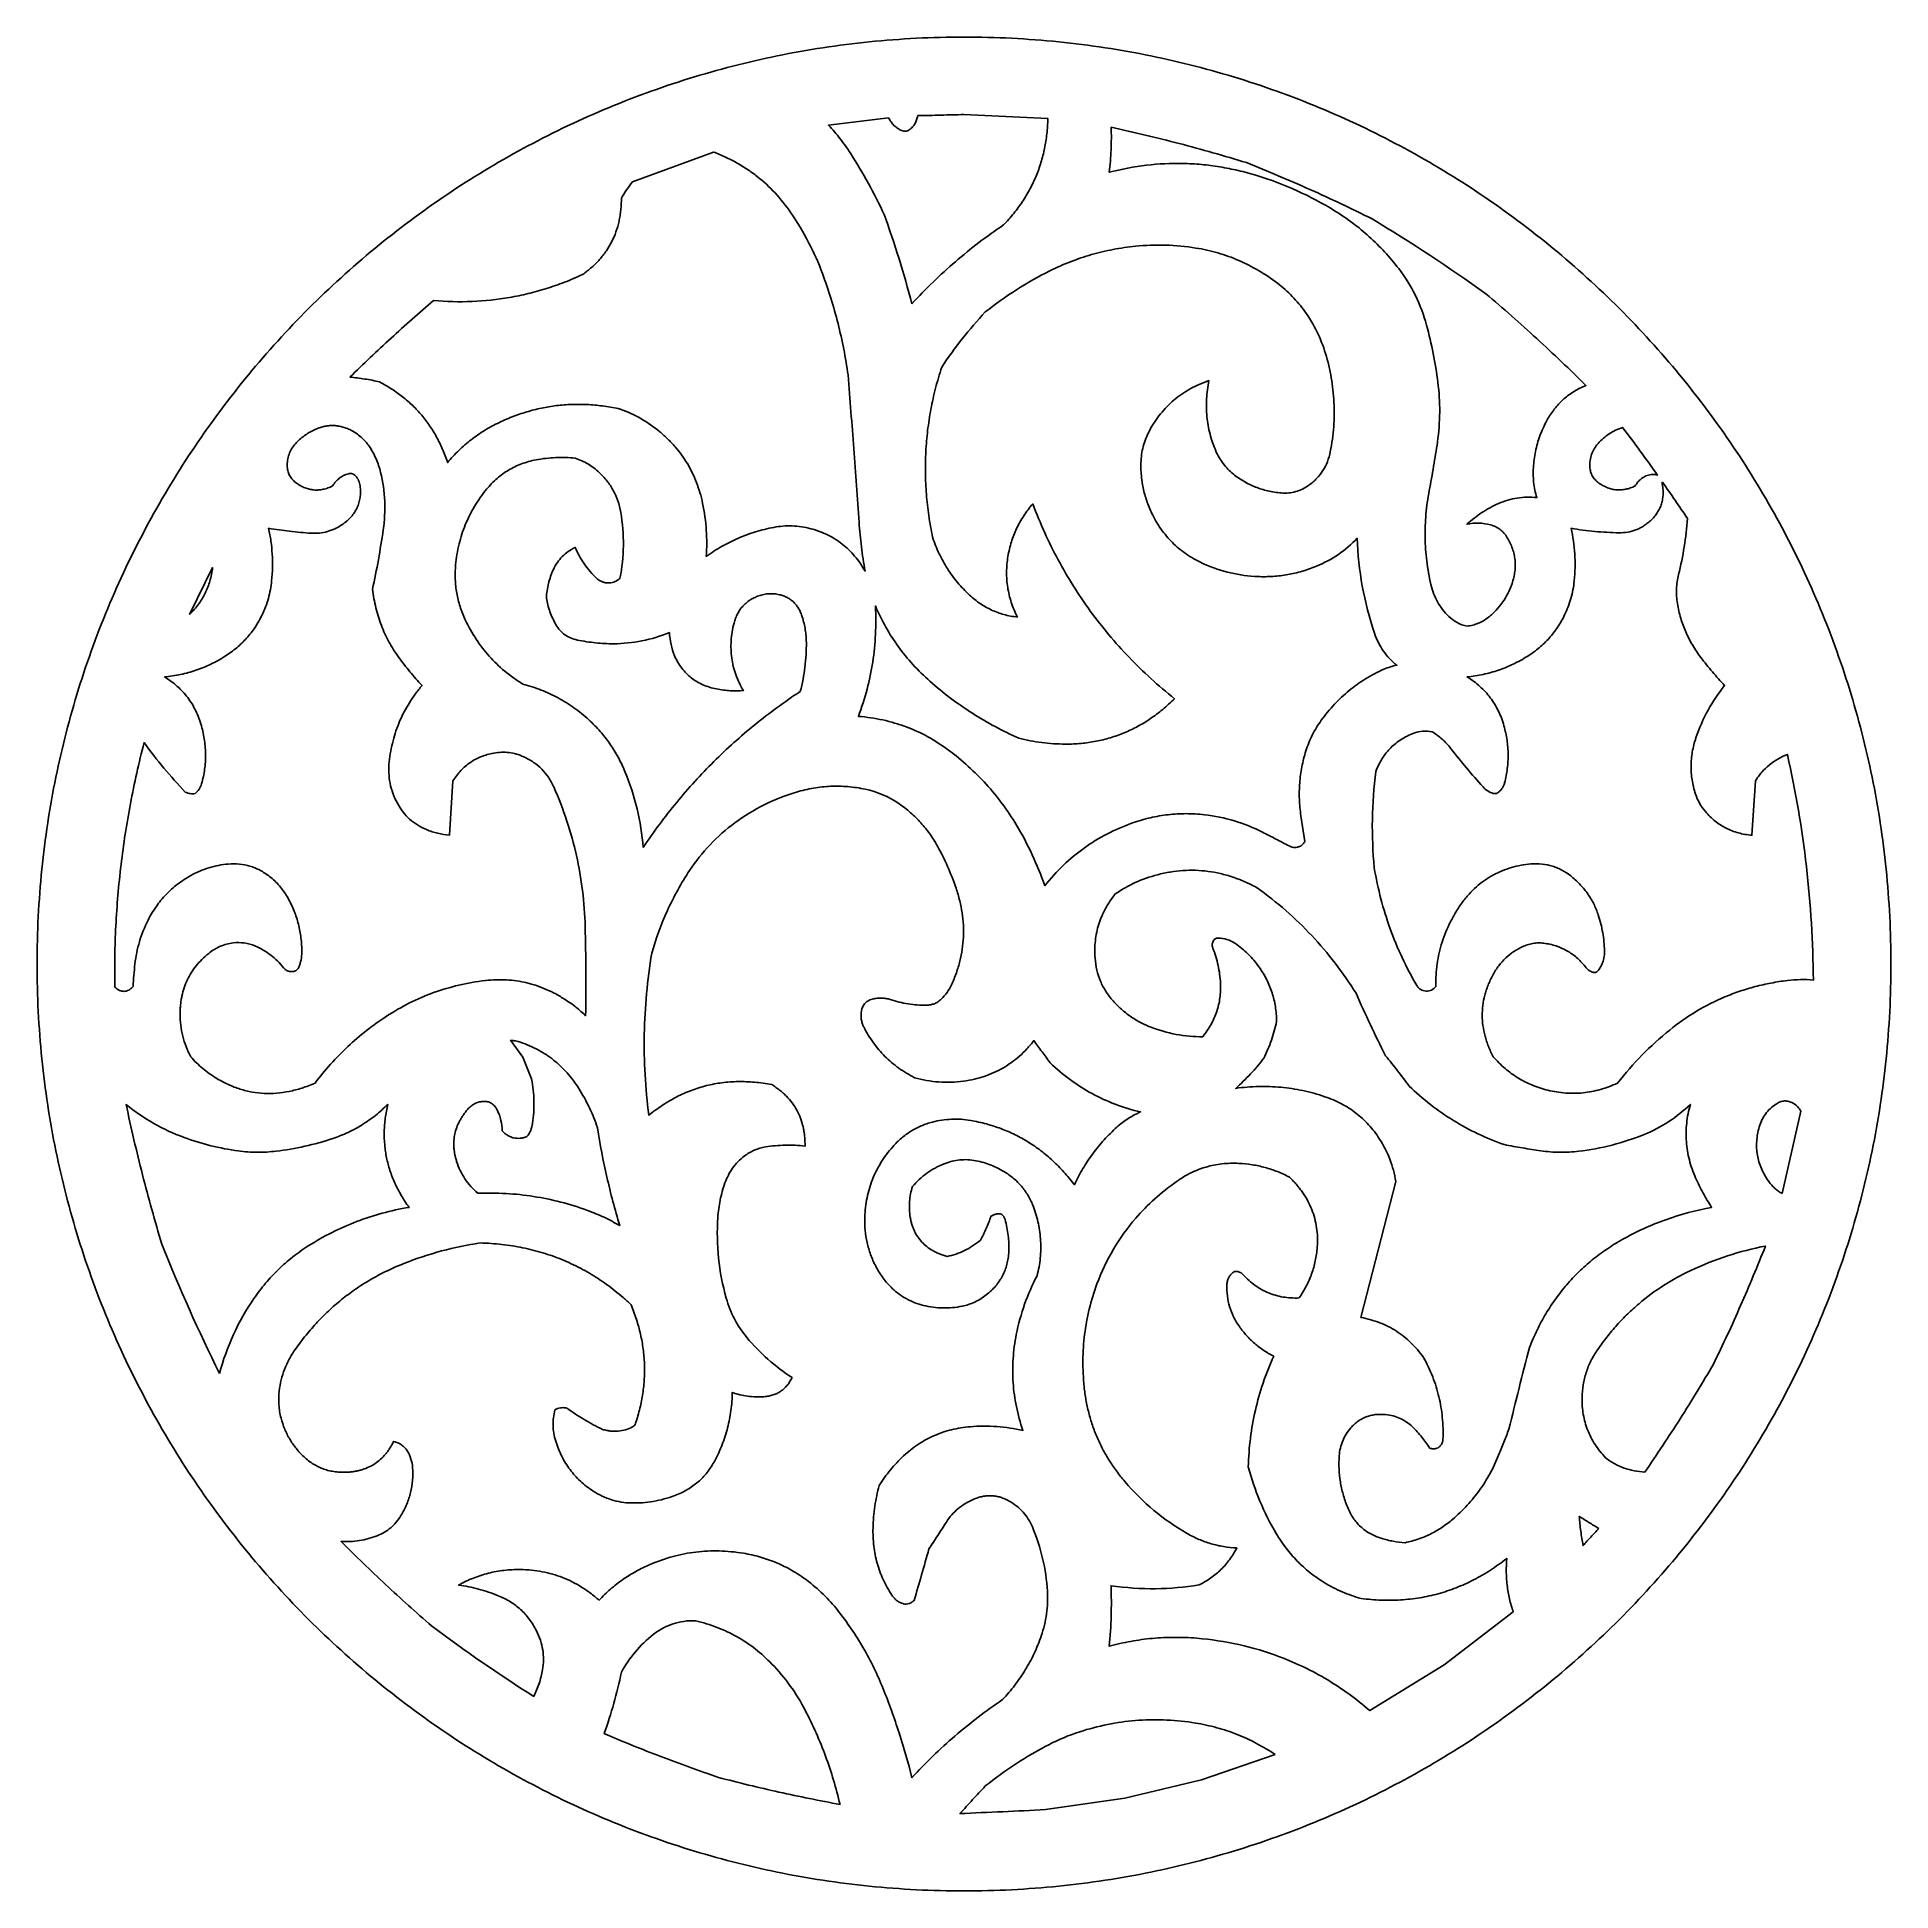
# Model space of a CAD drawing. Header units: centimetres. Extents: x -21.02 to -15.31, y -9 to -3.3.
import ezdxf

# ---------------------------------------------------------------- set-up
doc = ezdxf.new("R2010")
doc.units = ezdxf.units.CM
doc.header["$MEASUREMENT"] = 0
doc.layers.add('layer 1', color=7, linetype='Continuous')

msp = doc.modelspace()

# ---------------------------------------------------------------- linework, layer by layer
at = {"layer": 'layer 1', "color": 250}
for points, knots in [([(-18.16466, -3.29877), (-18.11585, -3.29877), (-18.06706, -3.3), (-18.01832, -3.30247), (-18.01832, -3.30247), (-17.96987, -3.30492), (-17.92149, -3.30859), (-17.87323, -3.3135), (-17.87323, -3.3135), (-17.82566, -3.31833), (-17.77823, -3.32436), (-17.73096, -3.33157), (-17.73096, -3.33157), (-17.68384, -3.33877), (-17.63691, -3.34714), (-17.59021, -3.35671), (-17.59021, -3.35671), (-17.49856, -3.37546), (-17.40789, -3.39876), (-17.31854, -3.4265), (-17.31854, -3.4265), (-17.2292, -3.45424), (-17.14129, -3.48639), (-17.05514, -3.52284), (-17.05514, -3.52284), (-16.8866, -3.59413), (-16.72535, -3.68154), (-16.57362, -3.78386), (-16.57362, -3.78386), (-16.42119, -3.88664), (-16.279, -4.00383), (-16.14899, -4.13383), (-16.14899, -4.13383), (-16.01899, -4.26383), (-15.9018, -4.40603), (-15.79901, -4.55846), (-15.79901, -4.55846), (-15.6967, -4.71019), (-15.60929, -4.87145), (-15.538, -5.03998), (-15.538, -5.03998), (-15.50155, -5.12613), (-15.4694, -5.21404), (-15.44166, -5.30338), (-15.44166, -5.30338), (-15.41392, -5.39273), (-15.39062, -5.4834), (-15.37187, -5.57505), (-15.37187, -5.57505), (-15.3623, -5.62175), (-15.35393, -5.66868), (-15.34673, -5.7158), (-15.34673, -5.7158), (-15.33952, -5.76306), (-15.33349, -5.8105), (-15.32866, -5.85807), (-15.32866, -5.85807), (-15.32375, -5.90633), (-15.32007, -5.95471), (-15.31763, -6.00316), (-15.31763, -6.00316), (-15.31517, -6.0519), (-15.31394, -6.10069), (-15.31394, -6.14949), (-15.31394, -6.14949), (-15.31394, -6.19829), (-15.31517, -6.24709), (-15.31763, -6.29582), (-15.31763, -6.29582), (-15.32007, -6.34427), (-15.32375, -6.39266), (-15.32866, -6.44092), (-15.32866, -6.44092), (-15.33349, -6.48848), (-15.33952, -6.53592), (-15.34673, -6.58318), (-15.34673, -6.58318), (-15.35393, -6.6303), (-15.3623, -6.67723), (-15.37187, -6.72393), (-15.37187, -6.72393), (-15.39062, -6.81558), (-15.41392, -6.90625), (-15.44166, -6.9956), (-15.44166, -6.9956), (-15.4694, -7.08494), (-15.50155, -7.17285), (-15.538, -7.25901), (-15.538, -7.25901), (-15.60929, -7.42754), (-15.6967, -7.5888), (-15.79901, -7.74053), (-15.79901, -7.74053), (-15.9018, -7.89296), (-16.01899, -8.03516), (-16.14899, -8.16515), (-16.14899, -8.16515), (-16.279, -8.29515), (-16.42119, -8.41236), (-16.57362, -8.51514), (-16.57362, -8.51514), (-16.72535, -8.61744), (-16.8866, -8.70485), (-17.05514, -8.77615), (-17.05514, -8.77615), (-17.14129, -8.81259), (-17.2292, -8.84474), (-17.31854, -8.87249), (-17.31854, -8.87249), (-17.40789, -8.90022), (-17.49856, -8.92352), (-17.59021, -8.94229), (-17.59021, -8.94229), (-17.63691, -8.95184), (-17.68384, -8.96022), (-17.73096, -8.96741), (-17.73096, -8.96741), (-17.77823, -8.97463), (-17.82566, -8.98065), (-17.87323, -8.98548), (-17.87323, -8.98548), (-17.92149, -8.99039), (-17.96987, -8.99407), (-18.01832, -8.99651), (-18.01832, -8.99651), (-18.06706, -8.99898), (-18.11585, -9.00021), (-18.16466, -9.00021), (-18.16466, -9.00021), (-18.21346, -9.00021), (-18.26225, -8.99898), (-18.31098, -8.99651), (-18.31098, -8.99651), (-18.35943, -8.99407), (-18.40781, -8.99039), (-18.45608, -8.98548), (-18.45608, -8.98548), (-18.50364, -8.98065), (-18.55108, -8.97463), (-18.59834, -8.96741), (-18.59834, -8.96741), (-18.64547, -8.96022), (-18.6924, -8.95184), (-18.73909, -8.94229), (-18.73909, -8.94229), (-18.83075, -8.92352), (-18.92141, -8.90022), (-19.01076, -8.87249), (-19.01076, -8.87249), (-19.10011, -8.84474), (-19.18801, -8.81259), (-19.27416, -8.77615), (-19.27416, -8.77615), (-19.4427, -8.70485), (-19.60396, -8.61744), (-19.75568, -8.51514), (-19.75568, -8.51514), (-19.90811, -8.41236), (-20.05031, -8.29515), (-20.18032, -8.16515), (-20.18032, -8.16515), (-20.31032, -8.03516), (-20.42751, -7.89296), (-20.53029, -7.74053), (-20.53029, -7.74053), (-20.6326, -7.5888), (-20.72001, -7.42754), (-20.79131, -7.25901), (-20.79131, -7.25901), (-20.82776, -7.17285), (-20.85991, -7.08494), (-20.88765, -6.9956), (-20.88765, -6.9956), (-20.91539, -6.90625), (-20.93869, -6.81558), (-20.95744, -6.72393), (-20.95744, -6.72393), (-20.967, -6.67723), (-20.97538, -6.6303), (-20.98257, -6.58318), (-20.98257, -6.58318), (-20.98979, -6.53592), (-20.99582, -6.48848), (-21.00065, -6.44092), (-21.00065, -6.44092), (-21.00555, -6.39266), (-21.00923, -6.34427), (-21.01167, -6.29582), (-21.01167, -6.29582), (-21.01414, -6.24709), (-21.01537, -6.19829), (-21.01537, -6.14949), (-21.01537, -6.14949), (-21.01537, -6.10069), (-21.01414, -6.0519), (-21.01167, -6.00316), (-21.01167, -6.00316), (-21.00923, -5.95471), (-21.00555, -5.90633), (-21.00065, -5.85807), (-21.00065, -5.85807), (-20.99582, -5.8105), (-20.98979, -5.76306), (-20.98257, -5.7158), (-20.98257, -5.7158), (-20.97538, -5.66868), (-20.967, -5.62175), (-20.95744, -5.57505), (-20.95744, -5.57505), (-20.93869, -5.4834), (-20.91539, -5.39273), (-20.88765, -5.30338), (-20.88765, -5.30338), (-20.85991, -5.21404), (-20.82776, -5.12613), (-20.79131, -5.03998), (-20.79131, -5.03998), (-20.72001, -4.87145), (-20.6326, -4.71019), (-20.53029, -4.55846), (-20.53029, -4.55846), (-20.42751, -4.40603), (-20.31032, -4.26383), (-20.18032, -4.13383), (-20.18032, -4.13383), (-20.05031, -4.00383), (-19.90811, -3.88664), (-19.75568, -3.78386), (-19.75568, -3.78386), (-19.60396, -3.68154), (-19.4427, -3.59413), (-19.27416, -3.52284), (-19.27416, -3.52284), (-19.18801, -3.48639), (-19.10011, -3.45424), (-19.01076, -3.4265), (-19.01076, -3.4265), (-18.92141, -3.39876), (-18.83075, -3.37546), (-18.73909, -3.35671), (-18.73909, -3.35671), (-18.6924, -3.34714), (-18.64547, -3.33877), (-18.59834, -3.33157), (-18.59834, -3.33157), (-18.55108, -3.32436), (-18.50364, -3.31833), (-18.45608, -3.3135), (-18.45608, -3.3135), (-18.40781, -3.30859), (-18.35943, -3.30492), (-18.31098, -3.30247), (-18.31098, -3.30247), (-18.26225, -3.3), (-18.21346, -3.29877), (-18.16466, -3.29877)], [0, 0, 0, 0, 0.0153846, 0.0153846, 0.0153846, 0.0153846, 0.0307692, 0.0307692, 0.0307692, 0.0307692, 0.0461538, 0.0461538, 0.0461538, 0.0461538, 0.0615385, 0.0615385, 0.0615385, 0.0615385, 0.0769231, 0.0769231, 0.0769231, 0.0769231, 0.0923077, 0.0923077, 0.0923077, 0.0923077, 0.1076923, 0.1076923, 0.1076923, 0.1076923, 0.1230769, 0.1230769, 0.1230769, 0.1230769, 0.1384615, 0.1384615, 0.1384615, 0.1384615, 0.1538462, 0.1538462, 0.1538462, 0.1538462, 0.1692308, 0.1692308, 0.1692308, 0.1692308, 0.1846154, 0.1846154, 0.1846154, 0.1846154, 0.2, 0.2, 0.2, 0.2, 0.2153846, 0.2153846, 0.2153846, 0.2153846, 0.2307692, 0.2307692, 0.2307692, 0.2307692, 0.2461538, 0.2461538, 0.2461538, 0.2461538, 0.2615385, 0.2615385, 0.2615385, 0.2615385, 0.2769231, 0.2769231, 0.2769231, 0.2769231, 0.2923077, 0.2923077, 0.2923077, 0.2923077, 0.3076923, 0.3076923, 0.3076923, 0.3076923, 0.3230769, 0.3230769, 0.3230769, 0.3230769, 0.3384615, 0.3384615, 0.3384615, 0.3384615, 0.3538462, 0.3538462, 0.3538462, 0.3538462, 0.3692308, 0.3692308, 0.3692308, 0.3692308, 0.3846154, 0.3846154, 0.3846154, 0.3846154, 0.4, 0.4, 0.4, 0.4, 0.4153846, 0.4153846, 0.4153846, 0.4153846, 0.4307692, 0.4307692, 0.4307692, 0.4307692, 0.4461538, 0.4461538, 0.4461538, 0.4461538, 0.4615385, 0.4615385, 0.4615385, 0.4615385, 0.4769231, 0.4769231, 0.4769231, 0.4769231, 0.4923077, 0.4923077, 0.4923077, 0.4923077, 0.5076923, 0.5076923, 0.5076923, 0.5076923, 0.5230769, 0.5230769, 0.5230769, 0.5230769, 0.5384615, 0.5384615, 0.5384615, 0.5384615, 0.5538462, 0.5538462, 0.5538462, 0.5538462, 0.5692308, 0.5692308, 0.5692308, 0.5692308, 0.5846154, 0.5846154, 0.5846154, 0.5846154, 0.6, 0.6, 0.6, 0.6, 0.6153846, 0.6153846, 0.6153846, 0.6153846, 0.6307692, 0.6307692, 0.6307692, 0.6307692, 0.6461538, 0.6461538, 0.6461538, 0.6461538, 0.6615385, 0.6615385, 0.6615385, 0.6615385, 0.6769231, 0.6769231, 0.6769231, 0.6769231, 0.6923077, 0.6923077, 0.6923077, 0.6923077, 0.7076923, 0.7076923, 0.7076923, 0.7076923, 0.7230769, 0.7230769, 0.7230769, 0.7230769, 0.7384615, 0.7384615, 0.7384615, 0.7384615, 0.7538462, 0.7538462, 0.7538462, 0.7538462, 0.7692308, 0.7692308, 0.7692308, 0.7692308, 0.7846154, 0.7846154, 0.7846154, 0.7846154, 0.8, 0.8, 0.8, 0.8, 0.8153846, 0.8153846, 0.8153846, 0.8153846, 0.8307692, 0.8307692, 0.8307692, 0.8307692, 0.8461538, 0.8461538, 0.8461538, 0.8461538, 0.8615385, 0.8615385, 0.8615385, 0.8615385, 0.8769231, 0.8769231, 0.8769231, 0.8769231, 0.8923077, 0.8923077, 0.8923077, 0.8923077, 0.9076923, 0.9076923, 0.9076923, 0.9076923, 0.9230769, 0.9230769, 0.9230769, 0.9230769, 0.9384615, 0.9384615, 0.9384615, 0.9384615, 0.9538462, 0.9538462, 0.9538462, 0.9538462, 0.9692308, 0.9692308, 0.9692308, 0.9692308, 1, 1, 1, 1]), ([(-18.32483, -4.11886), (-18.33704, -4.07254), (-18.35025, -4.02651), (-18.36445, -3.98076), (-18.36445, -3.98076), (-18.37867, -3.93496), (-18.39387, -3.88948), (-18.41006, -3.84434), (-18.41006, -3.84434), (-18.42529, -3.81193), (-18.44157, -3.78002), (-18.45887, -3.74868), (-18.45887, -3.74868), (-18.47619, -3.7173), (-18.49451, -3.68649), (-18.51382, -3.6563), (-18.51382, -3.6563), (-18.52367, -3.64092), (-18.53426, -3.62601), (-18.54553, -3.61163), (-18.54553, -3.61163), (-18.55683, -3.59722), (-18.56881, -3.58337), (-18.58144, -3.5701), (-18.58144, -3.5701), (-18.58144, -3.5701), (-18.39686, -3.54726), (-18.39686, -3.54726), (-18.39686, -3.54726), (-18.39462, -3.55163), (-18.39203, -3.55581), (-18.38912, -3.55977), (-18.38912, -3.55977), (-18.38636, -3.5635), (-18.3833, -3.567), (-18.37995, -3.57022), (-18.37995, -3.57022), (-18.3766, -3.57344), (-18.37298, -3.57637), (-18.36914, -3.57897), (-18.36914, -3.57897), (-18.36507, -3.58173), (-18.36079, -3.58416), (-18.35633, -3.58623), (-18.35633, -3.58623), (-18.35433, -3.58716), (-18.35222, -3.58784), (-18.35004, -3.58826), (-18.35004, -3.58826), (-18.34818, -3.58862), (-18.34627, -3.5887), (-18.34438, -3.58852), (-18.34438, -3.58852), (-18.34249, -3.58835), (-18.34064, -3.58789), (-18.33888, -3.58718), (-18.33888, -3.58718), (-18.33683, -3.58636), (-18.33489, -3.58529), (-18.33311, -3.58399), (-18.33311, -3.58399), (-18.3295, -3.58136), (-18.32615, -3.57839), (-18.32311, -3.57511), (-18.32311, -3.57511), (-18.32028, -3.57205), (-18.31777, -3.5687), (-18.31563, -3.56512), (-18.31563, -3.56512), (-18.31349, -3.56153), (-18.31172, -3.55774), (-18.31036, -3.55379), (-18.31036, -3.55379), (-18.30885, -3.54946), (-18.30776, -3.54499), (-18.30709, -3.54044), (-18.30709, -3.54044), (-18.28323, -3.53997), (-18.25937, -3.53945), (-18.23551, -3.53884), (-18.23551, -3.53884), (-18.21189, -3.53825), (-18.18827, -3.5376), (-18.16466, -3.53687), (-18.16466, -3.53687), (-18.16466, -3.53687), (-17.90676, -3.54951), (-17.90676, -3.54951), (-17.90676, -3.54951), (-17.90712, -3.5653), (-17.90816, -3.58106), (-17.9099, -3.59677), (-17.9099, -3.59677), (-17.91155, -3.61168), (-17.91388, -3.6265), (-17.9169, -3.64119), (-17.9169, -3.64119), (-17.91991, -3.65588), (-17.92361, -3.67041), (-17.92801, -3.68475), (-17.92801, -3.68475), (-17.93233, -3.69882), (-17.93732, -3.71268), (-17.94299, -3.72627), (-17.94299, -3.72627), (-17.94864, -3.73986), (-17.95496, -3.75316), (-17.96191, -3.76614), (-17.96191, -3.76614), (-17.969, -3.77937), (-17.97671, -3.79225), (-17.98502, -3.80473), (-17.98502, -3.80473), (-17.99334, -3.81724), (-18.00222, -3.82934), (-18.01165, -3.84103), (-18.01165, -3.84103), (-18.02158, -3.85333), (-18.03205, -3.8652), (-18.04301, -3.87661), (-18.04301, -3.87661), (-18.09455, -3.91132), (-18.144, -3.94903), (-18.19113, -3.98954), (-18.19113, -3.98954), (-18.23818, -4.02999), (-18.28283, -4.07318), (-18.32483, -4.11886)], [0, 0, 0, 0, 0.030303, 0.030303, 0.030303, 0.030303, 0.0606061, 0.0606061, 0.0606061, 0.0606061, 0.0909091, 0.0909091, 0.0909091, 0.0909091, 0.1212121, 0.1212121, 0.1212121, 0.1212121, 0.1515152, 0.1515152, 0.1515152, 0.1515152, 0.1818182, 0.1818182, 0.1818182, 0.1818182, 0.2121212, 0.2121212, 0.2121212, 0.2121212, 0.2424242, 0.2424242, 0.2424242, 0.2424242, 0.2727273, 0.2727273, 0.2727273, 0.2727273, 0.3030303, 0.3030303, 0.3030303, 0.3030303, 0.3333333, 0.3333333, 0.3333333, 0.3333333, 0.3636364, 0.3636364, 0.3636364, 0.3636364, 0.3939394, 0.3939394, 0.3939394, 0.3939394, 0.4242424, 0.4242424, 0.4242424, 0.4242424, 0.4545455, 0.4545455, 0.4545455, 0.4545455, 0.4848485, 0.4848485, 0.4848485, 0.4848485, 0.5151515, 0.5151515, 0.5151515, 0.5151515, 0.5454545, 0.5454545, 0.5454545, 0.5454545, 0.5757576, 0.5757576, 0.5757576, 0.5757576, 0.6060606, 0.6060606, 0.6060606, 0.6060606, 0.6363636, 0.6363636, 0.6363636, 0.6363636, 0.6666667, 0.6666667, 0.6666667, 0.6666667, 0.6969697, 0.6969697, 0.6969697, 0.6969697, 0.7272727, 0.7272727, 0.7272727, 0.7272727, 0.7575758, 0.7575758, 0.7575758, 0.7575758, 0.7878788, 0.7878788, 0.7878788, 0.7878788, 0.8181818, 0.8181818, 0.8181818, 0.8181818, 0.8484848, 0.8484848, 0.8484848, 0.8484848, 0.8787879, 0.8787879, 0.8787879, 0.8787879, 0.9090909, 0.9090909, 0.9090909, 0.9090909, 0.9393939, 0.9393939, 0.9393939, 0.9393939, 1, 1, 1, 1]), ([(-16.61761, -5.11035), (-16.62813, -5.10816), (-16.63829, -5.1045), (-16.64778, -5.09946), (-16.64778, -5.09946), (-16.65726, -5.09443), (-16.66598, -5.08808), (-16.67368, -5.0806), (-16.67368, -5.0806), (-16.68069, -5.07378), (-16.68723, -5.06647), (-16.69322, -5.05874), (-16.69322, -5.05874), (-16.69894, -5.05137), (-16.70411, -5.04357), (-16.70868, -5.03543), (-16.70868, -5.03543), (-16.71325, -5.02728), (-16.71722, -5.01882), (-16.72054, -5.0101), (-16.72054, -5.0101), (-16.724, -5.00103), (-16.7268, -4.99173), (-16.72893, -4.98227), (-16.72893, -4.98227), (-16.73434, -4.95829), (-16.73852, -4.93406), (-16.74147, -4.90967), (-16.74147, -4.90967), (-16.74434, -4.88587), (-16.74599, -4.86193), (-16.74638, -4.83796), (-16.74638, -4.83796), (-16.74678, -4.81399), (-16.74592, -4.79003), (-16.74383, -4.76615), (-16.74383, -4.76615), (-16.7417, -4.74184), (-16.73831, -4.71766), (-16.73371, -4.69369), (-16.73371, -4.69369), (-16.72892, -4.6688), (-16.72443, -4.64386), (-16.72024, -4.61887), (-16.72024, -4.61887), (-16.71606, -4.59399), (-16.71216, -4.56906), (-16.70858, -4.5441), (-16.70858, -4.5441), (-16.7042, -4.51368), (-16.70189, -4.48299), (-16.70167, -4.45226), (-16.70167, -4.45226), (-16.70145, -4.42156), (-16.70332, -4.39087), (-16.70726, -4.36042), (-16.70726, -4.36042), (-16.71108, -4.33081), (-16.7159, -4.30134), (-16.7217, -4.27205), (-16.7217, -4.27205), (-16.72752, -4.24266), (-16.73432, -4.21347), (-16.74208, -4.18453), (-16.74208, -4.18453), (-16.7505, -4.15318), (-16.76197, -4.12274), (-16.77635, -4.09364), (-16.77635, -4.09364), (-16.79077, -4.06444), (-16.80802, -4.03672), (-16.82785, -4.01089), (-16.82785, -4.01089), (-16.84155, -3.99308), (-16.85602, -3.97587), (-16.87124, -3.95934), (-16.87124, -3.95934), (-16.88619, -3.94312), (-16.90186, -3.92758), (-16.91822, -3.91279), (-16.91822, -3.91279), (-16.93458, -3.89799), (-16.95161, -3.88395), (-16.96925, -3.8707), (-16.96925, -3.8707), (-16.98716, -3.85725), (-17.00565, -3.84463), (-17.02469, -3.83284), (-17.02469, -3.83284), (-17.06176, -3.80992), (-17.10027, -3.78942), (-17.13999, -3.77148), (-17.13999, -3.77148), (-17.18044, -3.75321), (-17.22202, -3.73755), (-17.26446, -3.72458), (-17.26446, -3.72458), (-17.28331, -3.71881), (-17.30234, -3.71368), (-17.32153, -3.70917), (-17.32153, -3.70917), (-17.34013, -3.70481), (-17.35887, -3.70108), (-17.37772, -3.69799), (-17.37772, -3.69799), (-17.39658, -3.6949), (-17.41553, -3.69248), (-17.43455, -3.6907), (-17.43455, -3.6907), (-17.45334, -3.68896), (-17.47218, -3.68788), (-17.49104, -3.68746), (-17.49104, -3.68746), (-17.52859, -3.68662), (-17.56615, -3.68844), (-17.60344, -3.6929), (-17.60344, -3.6929), (-17.64202, -3.69751), (-17.68023, -3.70474), (-17.71781, -3.71454), (-17.71781, -3.71454), (-17.71514, -3.69157), (-17.71331, -3.6685), (-17.71233, -3.64539), (-17.71233, -3.64539), (-17.71137, -3.62229), (-17.71125, -3.59917), (-17.71198, -3.57606), (-17.71198, -3.57606), (-17.6419, -3.59133), (-17.57215, -3.60806), (-17.50277, -3.62622), (-17.50277, -3.62622), (-17.43339, -3.64438), (-17.36439, -3.66398), (-17.29582, -3.685), (-17.29582, -3.685), (-17.23033, -3.71115), (-17.16538, -3.73863), (-17.10102, -3.76742), (-17.10102, -3.76742), (-17.03665, -3.79622), (-16.97288, -3.82632), (-16.90974, -3.85771), (-16.90974, -3.85771), (-16.79005, -3.9298), (-16.67331, -4.00668), (-16.55978, -4.08812), (-16.55978, -4.08812), (-16.50665, -4.13307), (-16.45441, -4.17906), (-16.40311, -4.22609), (-16.40311, -4.22609), (-16.3518, -4.2731), (-16.30143, -4.32112), (-16.25203, -4.37013), (-16.25203, -4.37013), (-16.26465, -4.37533), (-16.27684, -4.38153), (-16.28849, -4.38866), (-16.28849, -4.38866), (-16.29942, -4.39536), (-16.30975, -4.40297), (-16.3194, -4.41141), (-16.3194, -4.41141), (-16.32902, -4.41986), (-16.33793, -4.4291), (-16.34599, -4.43906), (-16.34599, -4.43906), (-16.35445, -4.44951), (-16.36204, -4.46064), (-16.3687, -4.47232), (-16.3687, -4.47232), (-16.37732, -4.48747), (-16.38486, -4.50323), (-16.39122, -4.51946), (-16.39122, -4.51946), (-16.39728, -4.53491), (-16.40216, -4.55078), (-16.40582, -4.56696), (-16.40582, -4.56696), (-16.40948, -4.58314), (-16.4119, -4.59957), (-16.41307, -4.61611), (-16.41307, -4.61611), (-16.41428, -4.63333), (-16.41423, -4.6506), (-16.41293, -4.66781), (-16.41293, -4.66781), (-16.41231, -4.67592), (-16.41113, -4.68396), (-16.40941, -4.6919), (-16.40941, -4.6919), (-16.4077, -4.69975), (-16.40544, -4.70747), (-16.40265, -4.71501), (-16.40265, -4.71501), (-16.41293, -4.71392), (-16.42326, -4.7135), (-16.43359, -4.71373), (-16.43359, -4.71373), (-16.44351, -4.71396), (-16.45341, -4.71485), (-16.46321, -4.71638), (-16.46321, -4.71638), (-16.47301, -4.71792), (-16.48271, -4.7201), (-16.49222, -4.72293), (-16.49222, -4.72293), (-16.50201, -4.72584), (-16.5116, -4.72939), (-16.52093, -4.73353), (-16.52093, -4.73353), (-16.53862, -4.7414), (-16.55564, -4.75069), (-16.57184, -4.76129), (-16.57184, -4.76129), (-16.58809, -4.77193), (-16.60346, -4.78385), (-16.6178, -4.79695), (-16.6178, -4.79695), (-16.60589, -4.79439), (-16.5937, -4.79329), (-16.58152, -4.79364), (-16.58152, -4.79364), (-16.56924, -4.79401), (-16.55704, -4.79585), (-16.5452, -4.79911), (-16.5452, -4.79911), (-16.53971, -4.80061), (-16.53438, -4.80263), (-16.52927, -4.80512), (-16.52927, -4.80512), (-16.52449, -4.80746), (-16.51994, -4.81027), (-16.51572, -4.8135), (-16.51572, -4.8135), (-16.51149, -4.81673), (-16.50759, -4.82037), (-16.50407, -4.82436), (-16.50407, -4.82436), (-16.50025, -4.82871), (-16.49683, -4.83339), (-16.49385, -4.83835), (-16.49385, -4.83835), (-16.49051, -4.84391), (-16.48744, -4.84965), (-16.48467, -4.85552), (-16.48467, -4.85552), (-16.48209, -4.86099), (-16.47981, -4.86659), (-16.47783, -4.8723), (-16.47783, -4.8723), (-16.47586, -4.87801), (-16.47421, -4.88383), (-16.47289, -4.88973), (-16.47289, -4.88973), (-16.47161, -4.89547), (-16.47066, -4.90127), (-16.47005, -4.90712), (-16.47005, -4.90712), (-16.46944, -4.91297), (-16.46917, -4.91885), (-16.46924, -4.92474), (-16.46924, -4.92474), (-16.46933, -4.93076), (-16.46975, -4.9368), (-16.4705, -4.94279), (-16.4705, -4.94279), (-16.47126, -4.94879), (-16.47234, -4.95473), (-16.47374, -4.96062), (-16.47374, -4.96062), (-16.47524, -4.96694), (-16.47706, -4.97318), (-16.47919, -4.97932), (-16.47919, -4.97932), (-16.4828, -4.98975), (-16.48712, -4.99994), (-16.4921, -5.00979), (-16.4921, -5.00979), (-16.49685, -5.01916), (-16.50225, -5.02818), (-16.50828, -5.03678), (-16.50828, -5.03678), (-16.51431, -5.04538), (-16.52094, -5.05354), (-16.52814, -5.06117), (-16.52814, -5.06117), (-16.53555, -5.06905), (-16.54349, -5.0764), (-16.55194, -5.08317), (-16.55194, -5.08317), (-16.55674, -5.08701), (-16.5618, -5.09052), (-16.56708, -5.09367), (-16.56708, -5.09367), (-16.57214, -5.09668), (-16.57741, -5.09933), (-16.58285, -5.10158), (-16.58285, -5.10158), (-16.58828, -5.10383), (-16.59387, -5.10568), (-16.59959, -5.10712), (-16.59959, -5.10712), (-16.60551, -5.10861), (-16.61153, -5.1097), (-16.61761, -5.11035)], [0, 0, 0, 0, 0.0128205, 0.0128205, 0.0128205, 0.0128205, 0.025641, 0.025641, 0.025641, 0.025641, 0.0384615, 0.0384615, 0.0384615, 0.0384615, 0.0512821, 0.0512821, 0.0512821, 0.0512821, 0.0641026, 0.0641026, 0.0641026, 0.0641026, 0.0769231, 0.0769231, 0.0769231, 0.0769231, 0.0897436, 0.0897436, 0.0897436, 0.0897436, 0.1025641, 0.1025641, 0.1025641, 0.1025641, 0.1153846, 0.1153846, 0.1153846, 0.1153846, 0.1282051, 0.1282051, 0.1282051, 0.1282051, 0.1410256, 0.1410256, 0.1410256, 0.1410256, 0.1538462, 0.1538462, 0.1538462, 0.1538462, 0.1666667, 0.1666667, 0.1666667, 0.1666667, 0.1794872, 0.1794872, 0.1794872, 0.1794872, 0.1923077, 0.1923077, 0.1923077, 0.1923077, 0.2051282, 0.2051282, 0.2051282, 0.2051282, 0.2179487, 0.2179487, 0.2179487, 0.2179487, 0.2307692, 0.2307692, 0.2307692, 0.2307692, 0.2435897, 0.2435897, 0.2435897, 0.2435897, 0.2564103, 0.2564103, 0.2564103, 0.2564103, 0.2692308, 0.2692308, 0.2692308, 0.2692308, 0.2820513, 0.2820513, 0.2820513, 0.2820513, 0.2948718, 0.2948718, 0.2948718, 0.2948718, 0.3076923, 0.3076923, 0.3076923, 0.3076923, 0.3205128, 0.3205128, 0.3205128, 0.3205128, 0.3333333, 0.3333333, 0.3333333, 0.3333333, 0.3461538, 0.3461538, 0.3461538, 0.3461538, 0.3589744, 0.3589744, 0.3589744, 0.3589744, 0.3717949, 0.3717949, 0.3717949, 0.3717949, 0.3846154, 0.3846154, 0.3846154, 0.3846154, 0.3974359, 0.3974359, 0.3974359, 0.3974359, 0.4102564, 0.4102564, 0.4102564, 0.4102564, 0.4230769, 0.4230769, 0.4230769, 0.4230769, 0.4358974, 0.4358974, 0.4358974, 0.4358974, 0.4487179, 0.4487179, 0.4487179, 0.4487179, 0.4615385, 0.4615385, 0.4615385, 0.4615385, 0.474359, 0.474359, 0.474359, 0.474359, 0.4871795, 0.4871795, 0.4871795, 0.4871795, 0.5, 0.5, 0.5, 0.5, 0.5128205, 0.5128205, 0.5128205, 0.5128205, 0.525641, 0.525641, 0.525641, 0.525641, 0.5384615, 0.5384615, 0.5384615, 0.5384615, 0.5512821, 0.5512821, 0.5512821, 0.5512821, 0.5641026, 0.5641026, 0.5641026, 0.5641026, 0.5769231, 0.5769231, 0.5769231, 0.5769231, 0.5897436, 0.5897436, 0.5897436, 0.5897436, 0.6025641, 0.6025641, 0.6025641, 0.6025641, 0.6153846, 0.6153846, 0.6153846, 0.6153846, 0.6282051, 0.6282051, 0.6282051, 0.6282051, 0.6410256, 0.6410256, 0.6410256, 0.6410256, 0.6538462, 0.6538462, 0.6538462, 0.6538462, 0.6666667, 0.6666667, 0.6666667, 0.6666667, 0.6794872, 0.6794872, 0.6794872, 0.6794872, 0.6923077, 0.6923077, 0.6923077, 0.6923077, 0.7051282, 0.7051282, 0.7051282, 0.7051282, 0.7179487, 0.7179487, 0.7179487, 0.7179487, 0.7307692, 0.7307692, 0.7307692, 0.7307692, 0.7435897, 0.7435897, 0.7435897, 0.7435897, 0.7564103, 0.7564103, 0.7564103, 0.7564103, 0.7692308, 0.7692308, 0.7692308, 0.7692308, 0.7820513, 0.7820513, 0.7820513, 0.7820513, 0.7948718, 0.7948718, 0.7948718, 0.7948718, 0.8076923, 0.8076923, 0.8076923, 0.8076923, 0.8205128, 0.8205128, 0.8205128, 0.8205128, 0.8333333, 0.8333333, 0.8333333, 0.8333333, 0.8461538, 0.8461538, 0.8461538, 0.8461538, 0.8589744, 0.8589744, 0.8589744, 0.8589744, 0.8717949, 0.8717949, 0.8717949, 0.8717949, 0.8846154, 0.8846154, 0.8846154, 0.8846154, 0.8974359, 0.8974359, 0.8974359, 0.8974359, 0.9102564, 0.9102564, 0.9102564, 0.9102564, 0.9230769, 0.9230769, 0.9230769, 0.9230769, 0.9358974, 0.9358974, 0.9358974, 0.9358974, 0.9487179, 0.9487179, 0.9487179, 0.9487179, 0.9615385, 0.9615385, 0.9615385, 0.9615385, 0.974359, 0.974359, 0.974359, 0.974359, 1, 1, 1, 1]), ([(-20.05345, -4.34466), (-20.01186, -4.30403), (-19.96962, -4.26407), (-19.92674, -4.2248), (-19.92674, -4.2248), (-19.88383, -4.18552), (-19.84029, -4.14693), (-19.79612, -4.10906), (-19.79612, -4.10906), (-19.7566, -4.11256), (-19.71691, -4.11351), (-19.67728, -4.11192), (-19.67728, -4.11192), (-19.63875, -4.11037), (-19.60037, -4.10628), (-19.56238, -4.09966), (-19.56238, -4.09966), (-19.54331, -4.09634), (-19.52436, -4.09239), (-19.50555, -4.08781), (-19.50555, -4.08781), (-19.48652, -4.08318), (-19.46765, -4.07793), (-19.44896, -4.07207), (-19.44896, -4.07207), (-19.43027, -4.06622), (-19.41177, -4.05976), (-19.3935, -4.05272), (-19.3935, -4.05272), (-19.3747, -4.04548), (-19.35613, -4.03765), (-19.33783, -4.02924), (-19.33783, -4.02924), (-19.33283, -4.02569), (-19.32792, -4.022), (-19.32311, -4.01819), (-19.32311, -4.01819), (-19.31853, -4.01455), (-19.31405, -4.01078), (-19.30967, -4.00689), (-19.30967, -4.00689), (-19.3053, -4.003), (-19.30104, -3.99899), (-19.29691, -3.99486), (-19.29691, -3.99486), (-19.29291, -3.99087), (-19.28904, -3.98676), (-19.2853, -3.98254), (-19.2853, -3.98254), (-19.27784, -3.97414), (-19.27093, -3.96527), (-19.26458, -3.95599), (-19.26458, -3.95599), (-19.25841, -3.94698), (-19.25283, -3.93758), (-19.24788, -3.92784), (-19.24788, -3.92784), (-19.24293, -3.91811), (-19.23861, -3.90807), (-19.23495, -3.89778), (-19.23495, -3.89778), (-19.23115, -3.88711), (-19.22802, -3.87622), (-19.22558, -3.86516), (-19.22558, -3.86516), (-19.22435, -3.85961), (-19.22329, -3.85402), (-19.2224, -3.84842), (-19.2224, -3.84842), (-19.22145, -3.84257), (-19.2207, -3.8367), (-19.22009, -3.83083), (-19.22009, -3.83083), (-19.2195, -3.82493), (-19.21906, -3.81904), (-19.21878, -3.81313), (-19.21878, -3.81313), (-19.21849, -3.80692), (-19.21836, -3.8007), (-19.21838, -3.79448), (-19.21838, -3.79448), (-19.2132, -3.78573), (-19.20779, -3.77711), (-19.20216, -3.76863), (-19.20216, -3.76863), (-19.19652, -3.76013), (-19.19068, -3.75177), (-19.18461, -3.74356), (-19.18461, -3.74356), (-19.18461, -3.74356), (-18.93483, -3.65235), (-18.93483, -3.65235), (-18.93483, -3.65235), (-18.92245, -3.65707), (-18.91023, -3.66223), (-18.89822, -3.66783), (-18.89822, -3.66783), (-18.88665, -3.67322), (-18.87528, -3.67904), (-18.86414, -3.68527), (-18.86414, -3.68527), (-18.853, -3.69152), (-18.84212, -3.69818), (-18.83149, -3.70525), (-18.83149, -3.70525), (-18.82103, -3.71222), (-18.81085, -3.71959), (-18.80096, -3.72735), (-18.80096, -3.72735), (-18.7813, -3.74278), (-18.76286, -3.75972), (-18.74584, -3.77802), (-18.74584, -3.77802), (-18.7281, -3.79709), (-18.71182, -3.81745), (-18.69713, -3.83894), (-18.69713, -3.83894), (-18.6771, -3.86823), (-18.65885, -3.8987), (-18.64251, -3.93019), (-18.64251, -3.93019), (-18.62641, -3.96119), (-18.61224, -3.99313), (-18.60007, -4.02587), (-18.60007, -4.02587), (-18.58134, -4.07623), (-18.56533, -4.12759), (-18.55213, -4.17968), (-18.55213, -4.17968), (-18.53892, -4.23186), (-18.52853, -4.2847), (-18.521, -4.338), (-18.521, -4.338), (-18.5151, -4.41357), (-18.50934, -4.48914), (-18.50373, -4.56472), (-18.50373, -4.56472), (-18.49812, -4.64033), (-18.49263, -4.71594), (-18.48729, -4.79157), (-18.48729, -4.79157), (-18.48552, -4.81663), (-18.4831, -4.84163), (-18.48005, -4.86656), (-18.48005, -4.86656), (-18.47701, -4.89149), (-18.47331, -4.91633), (-18.46898, -4.94107), (-18.46898, -4.94107), (-18.47375, -4.93265), (-18.47889, -4.92445), (-18.4844, -4.91649), (-18.4844, -4.91649), (-18.48956, -4.90904), (-18.49508, -4.90185), (-18.50093, -4.89493), (-18.50093, -4.89493), (-18.50678, -4.88801), (-18.51298, -4.8814), (-18.5195, -4.87511), (-18.5195, -4.87511), (-18.52584, -4.86901), (-18.53248, -4.86324), (-18.53942, -4.85783), (-18.53942, -4.85783), (-18.54635, -4.85242), (-18.55357, -4.84738), (-18.56104, -4.84273), (-18.56104, -4.84273), (-18.56861, -4.83801), (-18.57643, -4.83369), (-18.58445, -4.82978), (-18.58445, -4.82978), (-18.59247, -4.82587), (-18.60069, -4.82236), (-18.60906, -4.81928), (-18.60906, -4.81928), (-18.6179, -4.81601), (-18.6269, -4.81318), (-18.63601, -4.81077), (-18.63601, -4.81077), (-18.65473, -4.80583), (-18.67392, -4.80298), (-18.69326, -4.80226), (-18.69326, -4.80226), (-18.71221, -4.80157), (-18.73118, -4.80302), (-18.74982, -4.80659), (-18.74982, -4.80659), (-18.76866, -4.81019), (-18.7873, -4.81482), (-18.80564, -4.82044), (-18.80564, -4.82044), (-18.82359, -4.82593), (-18.84122, -4.83241), (-18.85845, -4.83986), (-18.85845, -4.83986), (-18.87569, -4.8473), (-18.89251, -4.85568), (-18.90882, -4.86497), (-18.90882, -4.86497), (-18.92557, -4.8745), (-18.94178, -4.88493), (-18.95741, -4.89621), (-18.95741, -4.89621), (-18.95546, -4.86922), (-18.95541, -4.84214), (-18.95725, -4.81515), (-18.95725, -4.81515), (-18.95914, -4.78745), (-18.96291, -4.75991), (-18.96856, -4.73274), (-18.96856, -4.73274), (-18.97088, -4.72159), (-18.97363, -4.71054), (-18.97682, -4.6996), (-18.97682, -4.6996), (-18.97987, -4.68917), (-18.98335, -4.67886), (-18.98725, -4.66871), (-18.98725, -4.66871), (-18.99115, -4.65856), (-18.99548, -4.64859), (-19.00024, -4.63881), (-19.00024, -4.63881), (-19.0049, -4.62922), (-19.00998, -4.61983), (-19.01545, -4.61068), (-19.01545, -4.61068), (-19.02094, -4.60154), (-19.02682, -4.59263), (-19.03308, -4.584), (-19.03308, -4.584), (-19.03942, -4.57527), (-19.04612, -4.56681), (-19.05319, -4.55866), (-19.05319, -4.55866), (-19.06025, -4.55051), (-19.06766, -4.54266), (-19.07539, -4.53513), (-19.07539, -4.53513), (-19.08343, -4.5273), (-19.09179, -4.5198), (-19.10043, -4.51264), (-19.10043, -4.51264), (-19.11864, -4.49759), (-19.13808, -4.48408), (-19.15855, -4.47227), (-19.15855, -4.47227), (-19.17871, -4.46063), (-19.19982, -4.45074), (-19.22166, -4.44268), (-19.22166, -4.44268), (-19.23788, -4.43913), (-19.25422, -4.4362), (-19.27067, -4.43391), (-19.27067, -4.43391), (-19.28638, -4.43171), (-19.30217, -4.43015), (-19.31802, -4.42923), (-19.31802, -4.42923), (-19.33386, -4.42831), (-19.34972, -4.42805), (-19.36558, -4.42845), (-19.36558, -4.42845), (-19.38113, -4.42884), (-19.39665, -4.4299), (-19.41212, -4.43161), (-19.41212, -4.43161), (-19.42758, -4.43332), (-19.44296, -4.4357), (-19.45821, -4.43872), (-19.45821, -4.43872), (-19.47362, -4.44178), (-19.48888, -4.44549), (-19.50396, -4.44983), (-19.50396, -4.44983), (-19.51906, -4.45418), (-19.53395, -4.45915), (-19.54863, -4.46473), (-19.54863, -4.46473), (-19.56386, -4.47051), (-19.57885, -4.47691), (-19.59356, -4.48389), (-19.59356, -4.48389), (-19.60911, -4.49127), (-19.62426, -4.49947), (-19.63894, -4.50846), (-19.63894, -4.50846), (-19.65321, -4.51719), (-19.66698, -4.52669), (-19.68022, -4.53693), (-19.68022, -4.53693), (-19.69345, -4.54717), (-19.7061, -4.55812), (-19.71814, -4.56975), (-19.71814, -4.56975), (-19.73039, -4.5816), (-19.74199, -4.59409), (-19.7529, -4.60719), (-19.7529, -4.60719), (-19.75519, -4.60024), (-19.75761, -4.59334), (-19.76019, -4.5865), (-19.76019, -4.5865), (-19.76269, -4.57988), (-19.76534, -4.57332), (-19.76814, -4.56681), (-19.76814, -4.56681), (-19.77094, -4.56032), (-19.77389, -4.55388), (-19.77698, -4.54751), (-19.77698, -4.54751), (-19.78001, -4.54131), (-19.78318, -4.53518), (-19.78649, -4.52913), (-19.78649, -4.52913), (-19.79311, -4.51705), (-19.80033, -4.5053), (-19.8081, -4.49394), (-19.8081, -4.49394), (-19.81571, -4.48282), (-19.82387, -4.47209), (-19.83257, -4.4618), (-19.83257, -4.4618), (-19.84125, -4.4515), (-19.85046, -4.44165), (-19.86015, -4.43229), (-19.86015, -4.43229), (-19.87001, -4.42275), (-19.88035, -4.41371), (-19.89111, -4.40519), (-19.89111, -4.40519), (-19.90187, -4.39668), (-19.91305, -4.38868), (-19.92458, -4.38123), (-19.92458, -4.38123), (-19.93676, -4.37336), (-19.94929, -4.36606), (-19.96214, -4.35932), (-19.96214, -4.35932), (-19.97715, -4.35579), (-19.99228, -4.35279), (-20.0075, -4.35035), (-20.0075, -4.35035), (-20.02275, -4.3479), (-20.03807, -4.34601), (-20.05345, -4.34466)], [0, 0, 0, 0, 0.0113636, 0.0113636, 0.0113636, 0.0113636, 0.0227273, 0.0227273, 0.0227273, 0.0227273, 0.0340909, 0.0340909, 0.0340909, 0.0340909, 0.0454545, 0.0454545, 0.0454545, 0.0454545, 0.0568182, 0.0568182, 0.0568182, 0.0568182, 0.0681818, 0.0681818, 0.0681818, 0.0681818, 0.0795455, 0.0795455, 0.0795455, 0.0795455, 0.0909091, 0.0909091, 0.0909091, 0.0909091, 0.1022727, 0.1022727, 0.1022727, 0.1022727, 0.1136364, 0.1136364, 0.1136364, 0.1136364, 0.125, 0.125, 0.125, 0.125, 0.1363636, 0.1363636, 0.1363636, 0.1363636, 0.1477273, 0.1477273, 0.1477273, 0.1477273, 0.1590909, 0.1590909, 0.1590909, 0.1590909, 0.1704545, 0.1704545, 0.1704545, 0.1704545, 0.1818182, 0.1818182, 0.1818182, 0.1818182, 0.1931818, 0.1931818, 0.1931818, 0.1931818, 0.2045455, 0.2045455, 0.2045455, 0.2045455, 0.2159091, 0.2159091, 0.2159091, 0.2159091, 0.2272727, 0.2272727, 0.2272727, 0.2272727, 0.2386364, 0.2386364, 0.2386364, 0.2386364, 0.25, 0.25, 0.25, 0.25, 0.2613636, 0.2613636, 0.2613636, 0.2613636, 0.2727273, 0.2727273, 0.2727273, 0.2727273, 0.2840909, 0.2840909, 0.2840909, 0.2840909, 0.2954545, 0.2954545, 0.2954545, 0.2954545, 0.3068182, 0.3068182, 0.3068182, 0.3068182, 0.3181818, 0.3181818, 0.3181818, 0.3181818, 0.3295455, 0.3295455, 0.3295455, 0.3295455, 0.3409091, 0.3409091, 0.3409091, 0.3409091, 0.3522727, 0.3522727, 0.3522727, 0.3522727, 0.3636364, 0.3636364, 0.3636364, 0.3636364, 0.375, 0.375, 0.375, 0.375, 0.3863636, 0.3863636, 0.3863636, 0.3863636, 0.3977273, 0.3977273, 0.3977273, 0.3977273, 0.4090909, 0.4090909, 0.4090909, 0.4090909, 0.4204545, 0.4204545, 0.4204545, 0.4204545, 0.4318182, 0.4318182, 0.4318182, 0.4318182, 0.4431818, 0.4431818, 0.4431818, 0.4431818, 0.4545455, 0.4545455, 0.4545455, 0.4545455, 0.4659091, 0.4659091, 0.4659091, 0.4659091, 0.4772727, 0.4772727, 0.4772727, 0.4772727, 0.4886364, 0.4886364, 0.4886364, 0.4886364, 0.5, 0.5, 0.5, 0.5, 0.5113636, 0.5113636, 0.5113636, 0.5113636, 0.5227273, 0.5227273, 0.5227273, 0.5227273, 0.5340909, 0.5340909, 0.5340909, 0.5340909, 0.5454545, 0.5454545, 0.5454545, 0.5454545, 0.5568182, 0.5568182, 0.5568182, 0.5568182, 0.5681818, 0.5681818, 0.5681818, 0.5681818, 0.5795455, 0.5795455, 0.5795455, 0.5795455, 0.5909091, 0.5909091, 0.5909091, 0.5909091, 0.6022727, 0.6022727, 0.6022727, 0.6022727, 0.6136364, 0.6136364, 0.6136364, 0.6136364, 0.625, 0.625, 0.625, 0.625, 0.6363636, 0.6363636, 0.6363636, 0.6363636, 0.6477273, 0.6477273, 0.6477273, 0.6477273, 0.6590909, 0.6590909, 0.6590909, 0.6590909, 0.6704545, 0.6704545, 0.6704545, 0.6704545, 0.6818182, 0.6818182, 0.6818182, 0.6818182, 0.6931818, 0.6931818, 0.6931818, 0.6931818, 0.7045455, 0.7045455, 0.7045455, 0.7045455, 0.7159091, 0.7159091, 0.7159091, 0.7159091, 0.7272727, 0.7272727, 0.7272727, 0.7272727, 0.7386364, 0.7386364, 0.7386364, 0.7386364, 0.75, 0.75, 0.75, 0.75, 0.7613636, 0.7613636, 0.7613636, 0.7613636, 0.7727273, 0.7727273, 0.7727273, 0.7727273, 0.7840909, 0.7840909, 0.7840909, 0.7840909, 0.7954545, 0.7954545, 0.7954545, 0.7954545, 0.8068182, 0.8068182, 0.8068182, 0.8068182, 0.8181818, 0.8181818, 0.8181818, 0.8181818, 0.8295455, 0.8295455, 0.8295455, 0.8295455, 0.8409091, 0.8409091, 0.8409091, 0.8409091, 0.8522727, 0.8522727, 0.8522727, 0.8522727, 0.8636364, 0.8636364, 0.8636364, 0.8636364, 0.875, 0.875, 0.875, 0.875, 0.8863636, 0.8863636, 0.8863636, 0.8863636, 0.8977273, 0.8977273, 0.8977273, 0.8977273, 0.9090909, 0.9090909, 0.9090909, 0.9090909, 0.9204545, 0.9204545, 0.9204545, 0.9204545, 0.9318182, 0.9318182, 0.9318182, 0.9318182, 0.9431818, 0.9431818, 0.9431818, 0.9431818, 0.9545455, 0.9545455, 0.9545455, 0.9545455, 0.9659091, 0.9659091, 0.9659091, 0.9659091, 0.9772727, 0.9772727, 0.9772727, 0.9772727, 1, 1, 1, 1]), ([(-17.91625, -5.90885), (-17.89851, -5.8864), (-17.87926, -5.8652), (-17.8586, -5.8454), (-17.8586, -5.8454), (-17.83877, -5.82639), (-17.81758, -5.80881), (-17.79523, -5.79282), (-17.79523, -5.79282), (-17.77287, -5.77683), (-17.74939, -5.76246), (-17.72498, -5.74983), (-17.72498, -5.74983), (-17.69957, -5.73667), (-17.67327, -5.72529), (-17.64629, -5.71575), (-17.64629, -5.71575), (-17.62829, -5.70938), (-17.60995, -5.70403), (-17.59136, -5.6997), (-17.59136, -5.6997), (-17.57337, -5.69551), (-17.55515, -5.69235), (-17.53679, -5.69026), (-17.53679, -5.69026), (-17.51845, -5.68815), (-17.49999, -5.68711), (-17.48152, -5.68714), (-17.48152, -5.68714), (-17.46268, -5.68717), (-17.44387, -5.68826), (-17.42517, -5.69043), (-17.42517, -5.69043), (-17.39399, -5.69402), (-17.3632, -5.70037), (-17.33313, -5.70939), (-17.33313, -5.70939), (-17.30322, -5.71837), (-17.27417, -5.73), (-17.24633, -5.74412), (-17.24633, -5.74412), (-17.2326, -5.75108), (-17.21892, -5.75811), (-17.20527, -5.7652), (-17.20527, -5.7652), (-17.19175, -5.77224), (-17.17827, -5.77934), (-17.16483, -5.78651), (-17.16483, -5.78651), (-17.16199, -5.78802), (-17.159, -5.78921), (-17.1559, -5.79006), (-17.1559, -5.79006), (-17.15317, -5.79081), (-17.15035, -5.79121), (-17.14752, -5.79124), (-17.14752, -5.79124), (-17.14468, -5.79129), (-17.14186, -5.79096), (-17.1391, -5.79028), (-17.1391, -5.79028), (-17.13601, -5.78952), (-17.13302, -5.78842), (-17.13018, -5.78698), (-17.13018, -5.78698), (-17.12735, -5.78555), (-17.12479, -5.78362), (-17.12262, -5.7813), (-17.12262, -5.7813), (-17.12011, -5.77861), (-17.11803, -5.77555), (-17.11645, -5.77224), (-17.11645, -5.77224), (-17.11645, -5.77224), (-17.12843, -5.69368), (-17.12843, -5.69368), (-17.12843, -5.69368), (-17.13098, -5.67678), (-17.1326, -5.65974), (-17.13325, -5.64266), (-17.13325, -5.64266), (-17.13388, -5.62604), (-17.13357, -5.60941), (-17.1323, -5.59282), (-17.1323, -5.59282), (-17.13102, -5.57624), (-17.1288, -5.55975), (-17.12564, -5.54342), (-17.12564, -5.54342), (-17.12239, -5.52669), (-17.11821, -5.51015), (-17.11311, -5.49388), (-17.11311, -5.49388), (-17.10788, -5.4772), (-17.10131, -5.46097), (-17.09347, -5.44534), (-17.09347, -5.44534), (-17.08552, -5.42953), (-17.07632, -5.41437), (-17.06596, -5.40003), (-17.06596, -5.40003), (-17.05341, -5.38262), (-17.03974, -5.36604), (-17.02505, -5.35039), (-17.02505, -5.35039), (-17.01094, -5.33536), (-16.99586, -5.32129), (-16.97987, -5.30828), (-16.97987, -5.30828), (-16.96389, -5.29527), (-16.94704, -5.28335), (-16.92946, -5.2726), (-16.92946, -5.2726), (-16.91135, -5.26152), (-16.89253, -5.25164), (-16.87312, -5.24301), (-16.87312, -5.24301), (-16.86671, -5.24017), (-16.86012, -5.23771), (-16.85342, -5.23566), (-16.85342, -5.23566), (-16.84677, -5.23363), (-16.84002, -5.23201), (-16.83318, -5.23081), (-16.83318, -5.23081), (-16.84131, -5.22443), (-16.84897, -5.21746), (-16.85609, -5.20998), (-16.85609, -5.20998), (-16.86298, -5.20273), (-16.86932, -5.19499), (-16.87506, -5.1868), (-16.87506, -5.1868), (-16.88079, -5.17861), (-16.88591, -5.17001), (-16.89038, -5.16106), (-16.89038, -5.16106), (-16.89508, -5.15163), (-16.89912, -5.14186), (-16.90247, -5.13187), (-16.90247, -5.13187), (-16.91827, -5.08454), (-16.93069, -5.03616), (-16.9396, -4.98707), (-16.9396, -4.98707), (-16.94842, -4.93852), (-16.95372, -4.88939), (-16.95546, -4.84009), (-16.95546, -4.84009), (-16.97293, -4.85864), (-16.99234, -4.87528), (-17.01334, -4.88973), (-17.01334, -4.88973), (-17.03443, -4.90421), (-17.05699, -4.91642), (-17.08066, -4.92614), (-17.08066, -4.92614), (-17.09507, -4.93205), (-17.10978, -4.93721), (-17.12473, -4.94156), (-17.12473, -4.94156), (-17.13934, -4.94581), (-17.15415, -4.94928), (-17.16913, -4.95193), (-17.16913, -4.95193), (-17.1841, -4.95458), (-17.19921, -4.95642), (-17.21439, -4.95743), (-17.21439, -4.95743), (-17.22992, -4.95846), (-17.24549, -4.95867), (-17.26104, -4.95805), (-17.26104, -4.95805), (-17.28908, -4.95694), (-17.31694, -4.95315), (-17.34426, -4.94673), (-17.34426, -4.94673), (-17.37224, -4.94014), (-17.39953, -4.93097), (-17.4258, -4.91931), (-17.4258, -4.91931), (-17.4347, -4.91535), (-17.44344, -4.91104), (-17.45201, -4.90638), (-17.45201, -4.90638), (-17.46016, -4.90195), (-17.46812, -4.89717), (-17.47588, -4.89205), (-17.47588, -4.89205), (-17.48362, -4.88695), (-17.49114, -4.8815), (-17.49842, -4.87574), (-17.49842, -4.87574), (-17.50554, -4.8701), (-17.51241, -4.86412), (-17.51901, -4.85786), (-17.51901, -4.85786), (-17.5321, -4.84544), (-17.54405, -4.83186), (-17.55473, -4.81729), (-17.55473, -4.81729), (-17.56598, -4.80196), (-17.57591, -4.78569), (-17.58441, -4.76867), (-17.58441, -4.76867), (-17.59073, -4.75603), (-17.59629, -4.74303), (-17.60105, -4.72972), (-17.60105, -4.72972), (-17.60567, -4.71684), (-17.60948, -4.70368), (-17.61247, -4.69033), (-17.61247, -4.69033), (-17.61546, -4.67697), (-17.61763, -4.66344), (-17.61894, -4.64982), (-17.61894, -4.64982), (-17.6203, -4.63582), (-17.62081, -4.62174), (-17.62049, -4.60767), (-17.62049, -4.60767), (-17.62008, -4.59071), (-17.61768, -4.57387), (-17.61332, -4.55747), (-17.61332, -4.55747), (-17.60891, -4.54087), (-17.60257, -4.52483), (-17.59444, -4.50968), (-17.59444, -4.50968), (-17.58942, -4.50033), (-17.58398, -4.49121), (-17.57814, -4.48234), (-17.57814, -4.48234), (-17.57259, -4.47389), (-17.56664, -4.46572), (-17.56033, -4.45783), (-17.56033, -4.45783), (-17.55402, -4.44995), (-17.54733, -4.44238), (-17.54028, -4.43514), (-17.54028, -4.43514), (-17.53334, -4.428), (-17.52605, -4.42122), (-17.51845, -4.41481), (-17.51845, -4.41481), (-17.51084, -4.40839), (-17.50291, -4.40235), (-17.49472, -4.3967), (-17.49472, -4.3967), (-17.48633, -4.39093), (-17.47766, -4.38556), (-17.46876, -4.38061), (-17.46876, -4.38061), (-17.45986, -4.37566), (-17.45073, -4.37112), (-17.4414, -4.36701), (-17.4414, -4.36701), (-17.43156, -4.36265), (-17.42151, -4.35873), (-17.4113, -4.35525), (-17.4113, -4.35525), (-17.41323, -4.36472), (-17.41483, -4.37425), (-17.41608, -4.38383), (-17.41608, -4.38383), (-17.41728, -4.39301), (-17.41814, -4.40224), (-17.41866, -4.41147), (-17.41866, -4.41147), (-17.41918, -4.42071), (-17.41935, -4.42997), (-17.41916, -4.43923), (-17.41916, -4.43923), (-17.41898, -4.44829), (-17.41844, -4.45732), (-17.41755, -4.46634), (-17.41755, -4.46634), (-17.41578, -4.48426), (-17.4126, -4.50202), (-17.40804, -4.51944), (-17.40804, -4.51944), (-17.40334, -4.53738), (-17.39728, -4.55494), (-17.38991, -4.57196), (-17.38991, -4.57196), (-17.38397, -4.58566), (-17.3764, -4.5986), (-17.36737, -4.61049), (-17.36737, -4.61049), (-17.35833, -4.62239), (-17.3479, -4.63315), (-17.33628, -4.64256), (-17.33628, -4.64256), (-17.32581, -4.65104), (-17.31472, -4.65872), (-17.30312, -4.66554), (-17.30312, -4.66554), (-17.29185, -4.67216), (-17.28009, -4.6779), (-17.26795, -4.68272), (-17.26795, -4.68272), (-17.2558, -4.68753), (-17.2433, -4.69143), (-17.23057, -4.69435), (-17.23057, -4.69435), (-17.21704, -4.69746), (-17.2033, -4.6996), (-17.18948, -4.70076), (-17.18948, -4.70076), (-17.18166, -4.70142), (-17.17381, -4.70139), (-17.166, -4.7007), (-17.166, -4.7007), (-17.15871, -4.70007), (-17.15149, -4.69876), (-17.14443, -4.69679), (-17.14443, -4.69679), (-17.13738, -4.69482), (-17.13052, -4.69222), (-17.12394, -4.68899), (-17.12394, -4.68899), (-17.11694, -4.68557), (-17.11025, -4.68154), (-17.10395, -4.67697), (-17.10395, -4.67697), (-17.09514, -4.67057), (-17.08692, -4.66339), (-17.07939, -4.65551), (-17.07939, -4.65551), (-17.07242, -4.64823), (-17.06618, -4.64028), (-17.06074, -4.63178), (-17.06074, -4.63178), (-17.05532, -4.62329), (-17.05073, -4.61429), (-17.04704, -4.6049), (-17.04704, -4.6049), (-17.04311, -4.59486), (-17.04009, -4.58448), (-17.03804, -4.57388), (-17.03804, -4.57388), (-17.03309, -4.54836), (-17.02966, -4.52257), (-17.02775, -4.49663), (-17.02775, -4.49663), (-17.02591, -4.47162), (-17.0256, -4.44652), (-17.02683, -4.42148), (-17.02683, -4.42148), (-17.02806, -4.39644), (-17.03083, -4.37149), (-17.03514, -4.34679), (-17.03514, -4.34679), (-17.03954, -4.32151), (-17.04546, -4.29652), (-17.05287, -4.27196), (-17.05287, -4.27196), (-17.05985, -4.24878), (-17.06872, -4.22621), (-17.0794, -4.20448), (-17.0794, -4.20448), (-17.08999, -4.18291), (-17.10234, -4.16225), (-17.11633, -4.14271), (-17.11633, -4.14271), (-17.12806, -4.12631), (-17.14101, -4.11081), (-17.15506, -4.09635), (-17.15506, -4.09635), (-17.16929, -4.08169), (-17.18458, -4.0681), (-17.20081, -4.05569), (-17.20081, -4.05569), (-17.21946, -4.04144), (-17.23894, -4.02832), (-17.25916, -4.01642), (-17.25916, -4.01642), (-17.27869, -4.00493), (-17.29891, -3.99466), (-17.31972, -3.98569), (-17.31972, -3.98569), (-17.34052, -3.97671), (-17.36187, -3.96905), (-17.38364, -3.96274), (-17.38364, -3.96274), (-17.40598, -3.95628), (-17.4287, -3.95117), (-17.45167, -3.94747), (-17.45167, -3.94747), (-17.48231, -3.94253), (-17.51324, -3.9396), (-17.54427, -3.93866), (-17.54427, -3.93866), (-17.57523, -3.93774), (-17.60621, -3.93883), (-17.63703, -3.94194), (-17.63703, -3.94194), (-17.66014, -3.94426), (-17.68311, -3.94761), (-17.70591, -3.95199), (-17.70591, -3.95199), (-17.72831, -3.95628), (-17.7505, -3.96159), (-17.77241, -3.96789), (-17.77241, -3.96789), (-17.79433, -3.97421), (-17.81593, -3.98151), (-17.83718, -3.98978), (-17.83718, -3.98978), (-17.85875, -3.99818), (-17.87993, -4.00754), (-17.90065, -4.01784), (-17.90065, -4.01784), (-17.9359, -4.03534), (-17.97019, -4.0547), (-18.00338, -4.07584), (-18.00338, -4.07584), (-18.03648, -4.09694), (-18.06844, -4.11978), (-18.09911, -4.14427), (-18.09911, -4.14427), (-18.12381, -4.17066), (-18.14739, -4.19807), (-18.1698, -4.22643), (-18.1698, -4.22643), (-18.19218, -4.25474), (-18.21336, -4.28399), (-18.23328, -4.31408), (-18.23328, -4.31408), (-18.24024, -4.33552), (-18.24652, -4.35717), (-18.25212, -4.37902), (-18.25212, -4.37902), (-18.25756, -4.40031), (-18.26232, -4.42178), (-18.26638, -4.44338), (-18.26638, -4.44338), (-18.27045, -4.46498), (-18.27379, -4.4867), (-18.27641, -4.50852), (-18.27641, -4.50852), (-18.27902, -4.53016), (-18.28091, -4.55187), (-18.28207, -4.57364), (-18.28207, -4.57364), (-18.28323, -4.5954), (-18.28367, -4.6172), (-18.28338, -4.63899), (-18.28338, -4.63899), (-18.28309, -4.66098), (-18.28208, -4.68295), (-18.28034, -4.70487), (-18.28034, -4.70487), (-18.27859, -4.7268), (-18.27615, -4.74866), (-18.273, -4.77043), (-18.273, -4.77043), (-18.26976, -4.79277), (-18.26582, -4.81499), (-18.26119, -4.83707), (-18.26119, -4.83707), (-18.25554, -4.8543), (-18.24884, -4.87116), (-18.24112, -4.88755), (-18.24112, -4.88755), (-18.23365, -4.90339), (-18.22517, -4.91875), (-18.21574, -4.93352), (-18.21574, -4.93352), (-18.20632, -4.94828), (-18.19595, -4.96241), (-18.1847, -4.97584), (-18.1847, -4.97584), (-18.17311, -4.9897), (-18.16067, -5.00281), (-18.14744, -5.01511), (-18.14744, -5.01511), (-18.13717, -5.02466), (-18.12618, -5.03339), (-18.11455, -5.04124), (-18.11455, -5.04124), (-18.10347, -5.04872), (-18.09179, -5.05529), (-18.07963, -5.06086), (-18.07963, -5.06086), (-18.06746, -5.06645), (-18.05487, -5.07103), (-18.04197, -5.07457), (-18.04197, -5.07457), (-18.02833, -5.07832), (-18.01442, -5.08101), (-18.00037, -5.08262), (-18.00037, -5.08262), (-18.00414, -5.07516), (-18.00764, -5.06755), (-18.01084, -5.05984), (-18.01084, -5.05984), (-18.01391, -5.05243), (-18.0167, -5.04492), (-18.01919, -5.03731), (-18.01919, -5.03731), (-18.02168, -5.0297), (-18.02387, -5.02199), (-18.02574, -5.0142), (-18.02574, -5.0142), (-18.02758, -5.00656), (-18.0291, -4.99886), (-18.03031, -4.9911), (-18.03031, -4.9911), (-18.03273, -4.97567), (-18.03387, -4.96008), (-18.03373, -4.94447), (-18.03373, -4.94447), (-18.03358, -4.92822), (-18.03217, -4.91202), (-18.02948, -4.896), (-18.02948, -4.896), (-18.02694, -4.88086), (-18.0234, -4.86591), (-18.01885, -4.85125), (-18.01885, -4.85125), (-18.01446, -4.83711), (-18.00909, -4.82329), (-18.00278, -4.8099), (-18.00278, -4.8099), (-17.99646, -4.79652), (-17.98923, -4.78358), (-17.98111, -4.7712), (-17.98111, -4.7712), (-17.97266, -4.75831), (-17.96337, -4.74601), (-17.95328, -4.73436), (-17.95328, -4.73436), (-17.94194, -4.76428), (-17.92964, -4.79382), (-17.9164, -4.82294), (-17.9164, -4.82294), (-17.90351, -4.85128), (-17.88968, -4.87919), (-17.87494, -4.90661), (-17.87494, -4.90661), (-17.8602, -4.93403), (-17.84455, -4.96095), (-17.82798, -4.98731), (-17.82798, -4.98731), (-17.81159, -5.01342), (-17.7943, -5.03897), (-17.77617, -5.06389), (-17.77617, -5.06389), (-17.75803, -5.08882), (-17.73904, -5.11313), (-17.71924, -5.13677), (-17.71924, -5.13677), (-17.69927, -5.16062), (-17.67849, -5.18378), (-17.65696, -5.20622), (-17.65696, -5.20622), (-17.63541, -5.22865), (-17.61313, -5.25038), (-17.59014, -5.27134), (-17.59014, -5.27134), (-17.56655, -5.29286), (-17.54225, -5.31362), (-17.51731, -5.33357), (-17.51731, -5.33357), (-17.52319, -5.3394), (-17.52922, -5.3451), (-17.53535, -5.35068), (-17.53535, -5.35068), (-17.54127, -5.35604), (-17.54731, -5.36128), (-17.55348, -5.36638), (-17.55348, -5.36638), (-17.55964, -5.37149), (-17.56592, -5.37645), (-17.57231, -5.38125), (-17.57231, -5.38125), (-17.57852, -5.38592), (-17.58485, -5.39045), (-17.59128, -5.39482), (-17.59128, -5.39482), (-17.60411, -5.40353), (-17.61737, -5.4116), (-17.63101, -5.41901), (-17.63101, -5.41901), (-17.64426, -5.42619), (-17.65788, -5.4327), (-17.67179, -5.43851), (-17.67179, -5.43851), (-17.68571, -5.4443), (-17.69992, -5.44938), (-17.71436, -5.45371), (-17.71436, -5.45371), (-17.729, -5.4581), (-17.74385, -5.46175), (-17.75885, -5.46463), (-17.75885, -5.46463), (-17.77387, -5.4675), (-17.789, -5.46964), (-17.80422, -5.47103), (-17.80422, -5.47103), (-17.82026, -5.4725), (-17.83635, -5.47322), (-17.85246, -5.47318), (-17.85246, -5.47318), (-17.87692, -5.47313), (-17.90137, -5.47157), (-17.92565, -5.4685), (-17.92565, -5.4685), (-17.94928, -5.46554), (-17.97271, -5.46107), (-17.99578, -5.45515), (-17.99578, -5.45515), (-18.04533, -5.43319), (-18.09314, -5.4075), (-18.13879, -5.37828), (-18.13879, -5.37828), (-18.18478, -5.34885), (-18.22848, -5.31598), (-18.26951, -5.27996), (-18.26951, -5.27996), (-18.2878, -5.2639), (-18.30519, -5.24685), (-18.3216, -5.22887), (-18.3216, -5.22887), (-18.3376, -5.21135), (-18.35258, -5.19293), (-18.36648, -5.17371), (-18.36648, -5.17371), (-18.38039, -5.15449), (-18.39319, -5.13449), (-18.40484, -5.11382), (-18.40484, -5.11382), (-18.41677, -5.09262), (-18.42752, -5.07078), (-18.43705, -5.04839), (-18.43705, -5.04839), (-18.43548, -5.07748), (-18.43542, -5.10663), (-18.43683, -5.13573), (-18.43683, -5.13573), (-18.43822, -5.16423), (-18.4411, -5.19263), (-18.44546, -5.22083), (-18.44546, -5.22083), (-18.44981, -5.24902), (-18.45563, -5.27697), (-18.4629, -5.30456), (-18.4629, -5.30456), (-18.47033, -5.33278), (-18.47919, -5.36059), (-18.48946, -5.3879), (-18.48946, -5.3879), (-18.47659, -5.38893), (-18.46376, -5.3904), (-18.45098, -5.39229), (-18.45098, -5.39229), (-18.43864, -5.39412), (-18.42636, -5.39637), (-18.41416, -5.39904), (-18.41416, -5.39904), (-18.40197, -5.40171), (-18.38987, -5.40481), (-18.3779, -5.40834), (-18.3779, -5.40834), (-18.36611, -5.41181), (-18.35444, -5.4157), (-18.34292, -5.42001), (-18.34292, -5.42001), (-18.32001, -5.42858), (-18.29773, -5.43878), (-18.27627, -5.45054), (-18.27627, -5.45054), (-18.25414, -5.46267), (-18.23289, -5.47632), (-18.21266, -5.4914), (-18.21266, -5.4914), (-18.19144, -5.50723), (-18.17097, -5.52406), (-18.15134, -5.54184), (-18.15134, -5.54184), (-18.13218, -5.55921), (-18.11388, -5.57751), (-18.0965, -5.59667), (-18.0965, -5.59667), (-18.07913, -5.61583), (-18.06272, -5.63583), (-18.0473, -5.65661), (-18.0473, -5.65661), (-18.03168, -5.67768), (-18.01707, -5.69951), (-18.00356, -5.72201), (-18.00356, -5.72201), (-17.98578, -5.7516), (-17.96954, -5.7821), (-17.95492, -5.81339), (-17.95492, -5.81339), (-17.94038, -5.84452), (-17.92747, -5.87637), (-17.91625, -5.90885)], [0, 0, 0, 0, 0.0056818, 0.0056818, 0.0056818, 0.0056818, 0.0113636, 0.0113636, 0.0113636, 0.0113636, 0.0170455, 0.0170455, 0.0170455, 0.0170455, 0.0227273, 0.0227273, 0.0227273, 0.0227273, 0.0284091, 0.0284091, 0.0284091, 0.0284091, 0.0340909, 0.0340909, 0.0340909, 0.0340909, 0.0397727, 0.0397727, 0.0397727, 0.0397727, 0.0454545, 0.0454545, 0.0454545, 0.0454545, 0.0511364, 0.0511364, 0.0511364, 0.0511364, 0.0568182, 0.0568182, 0.0568182, 0.0568182, 0.0625, 0.0625, 0.0625, 0.0625, 0.0681818, 0.0681818, 0.0681818, 0.0681818, 0.0738636, 0.0738636, 0.0738636, 0.0738636, 0.0795455, 0.0795455, 0.0795455, 0.0795455, 0.0852273, 0.0852273, 0.0852273, 0.0852273, 0.0909091, 0.0909091, 0.0909091, 0.0909091, 0.0965909, 0.0965909, 0.0965909, 0.0965909, 0.1022727, 0.1022727, 0.1022727, 0.1022727, 0.1079545, 0.1079545, 0.1079545, 0.1079545, 0.1136364, 0.1136364, 0.1136364, 0.1136364, 0.1193182, 0.1193182, 0.1193182, 0.1193182, 0.125, 0.125, 0.125, 0.125, 0.1306818, 0.1306818, 0.1306818, 0.1306818, 0.1363636, 0.1363636, 0.1363636, 0.1363636, 0.1420455, 0.1420455, 0.1420455, 0.1420455, 0.1477273, 0.1477273, 0.1477273, 0.1477273, 0.1534091, 0.1534091, 0.1534091, 0.1534091, 0.1590909, 0.1590909, 0.1590909, 0.1590909, 0.1647727, 0.1647727, 0.1647727, 0.1647727, 0.1704545, 0.1704545, 0.1704545, 0.1704545, 0.1761364, 0.1761364, 0.1761364, 0.1761364, 0.1818182, 0.1818182, 0.1818182, 0.1818182, 0.1875, 0.1875, 0.1875, 0.1875, 0.1931818, 0.1931818, 0.1931818, 0.1931818, 0.1988636, 0.1988636, 0.1988636, 0.1988636, 0.2045455, 0.2045455, 0.2045455, 0.2045455, 0.2102273, 0.2102273, 0.2102273, 0.2102273, 0.2159091, 0.2159091, 0.2159091, 0.2159091, 0.2215909, 0.2215909, 0.2215909, 0.2215909, 0.2272727, 0.2272727, 0.2272727, 0.2272727, 0.2329545, 0.2329545, 0.2329545, 0.2329545, 0.2386364, 0.2386364, 0.2386364, 0.2386364, 0.2443182, 0.2443182, 0.2443182, 0.2443182, 0.25, 0.25, 0.25, 0.25, 0.2556818, 0.2556818, 0.2556818, 0.2556818, 0.2613636, 0.2613636, 0.2613636, 0.2613636, 0.2670455, 0.2670455, 0.2670455, 0.2670455, 0.2727273, 0.2727273, 0.2727273, 0.2727273, 0.2784091, 0.2784091, 0.2784091, 0.2784091, 0.2840909, 0.2840909, 0.2840909, 0.2840909, 0.2897727, 0.2897727, 0.2897727, 0.2897727, 0.2954545, 0.2954545, 0.2954545, 0.2954545, 0.3011364, 0.3011364, 0.3011364, 0.3011364, 0.3068182, 0.3068182, 0.3068182, 0.3068182, 0.3125, 0.3125, 0.3125, 0.3125, 0.3181818, 0.3181818, 0.3181818, 0.3181818, 0.3238636, 0.3238636, 0.3238636, 0.3238636, 0.3295455, 0.3295455, 0.3295455, 0.3295455, 0.3352273, 0.3352273, 0.3352273, 0.3352273, 0.3409091, 0.3409091, 0.3409091, 0.3409091, 0.3465909, 0.3465909, 0.3465909, 0.3465909, 0.3522727, 0.3522727, 0.3522727, 0.3522727, 0.3579545, 0.3579545, 0.3579545, 0.3579545, 0.3636364, 0.3636364, 0.3636364, 0.3636364, 0.3693182, 0.3693182, 0.3693182, 0.3693182, 0.375, 0.375, 0.375, 0.375, 0.3806818, 0.3806818, 0.3806818, 0.3806818, 0.3863636, 0.3863636, 0.3863636, 0.3863636, 0.3920455, 0.3920455, 0.3920455, 0.3920455, 0.3977273, 0.3977273, 0.3977273, 0.3977273, 0.4034091, 0.4034091, 0.4034091, 0.4034091, 0.4090909, 0.4090909, 0.4090909, 0.4090909, 0.4147727, 0.4147727, 0.4147727, 0.4147727, 0.4204545, 0.4204545, 0.4204545, 0.4204545, 0.4261364, 0.4261364, 0.4261364, 0.4261364, 0.4318182, 0.4318182, 0.4318182, 0.4318182, 0.4375, 0.4375, 0.4375, 0.4375, 0.4431818, 0.4431818, 0.4431818, 0.4431818, 0.4488636, 0.4488636, 0.4488636, 0.4488636, 0.4545455, 0.4545455, 0.4545455, 0.4545455, 0.4602273, 0.4602273, 0.4602273, 0.4602273, 0.4659091, 0.4659091, 0.4659091, 0.4659091, 0.4715909, 0.4715909, 0.4715909, 0.4715909, 0.4772727, 0.4772727, 0.4772727, 0.4772727, 0.4829545, 0.4829545, 0.4829545, 0.4829545, 0.4886364, 0.4886364, 0.4886364, 0.4886364, 0.4943182, 0.4943182, 0.4943182, 0.4943182, 0.5, 0.5, 0.5, 0.5, 0.5056818, 0.5056818, 0.5056818, 0.5056818, 0.5113636, 0.5113636, 0.5113636, 0.5113636, 0.5170455, 0.5170455, 0.5170455, 0.5170455, 0.5227273, 0.5227273, 0.5227273, 0.5227273, 0.5284091, 0.5284091, 0.5284091, 0.5284091, 0.5340909, 0.5340909, 0.5340909, 0.5340909, 0.5397727, 0.5397727, 0.5397727, 0.5397727, 0.5454545, 0.5454545, 0.5454545, 0.5454545, 0.5511364, 0.5511364, 0.5511364, 0.5511364, 0.5568182, 0.5568182, 0.5568182, 0.5568182, 0.5625, 0.5625, 0.5625, 0.5625, 0.5681818, 0.5681818, 0.5681818, 0.5681818, 0.5738636, 0.5738636, 0.5738636, 0.5738636, 0.5795455, 0.5795455, 0.5795455, 0.5795455, 0.5852273, 0.5852273, 0.5852273, 0.5852273, 0.5909091, 0.5909091, 0.5909091, 0.5909091, 0.5965909, 0.5965909, 0.5965909, 0.5965909, 0.6022727, 0.6022727, 0.6022727, 0.6022727, 0.6079545, 0.6079545, 0.6079545, 0.6079545, 0.6136364, 0.6136364, 0.6136364, 0.6136364, 0.6193182, 0.6193182, 0.6193182, 0.6193182, 0.625, 0.625, 0.625, 0.625, 0.6306818, 0.6306818, 0.6306818, 0.6306818, 0.6363636, 0.6363636, 0.6363636, 0.6363636, 0.6420455, 0.6420455, 0.6420455, 0.6420455, 0.6477273, 0.6477273, 0.6477273, 0.6477273, 0.6534091, 0.6534091, 0.6534091, 0.6534091, 0.6590909, 0.6590909, 0.6590909, 0.6590909, 0.6647727, 0.6647727, 0.6647727, 0.6647727, 0.6704545, 0.6704545, 0.6704545, 0.6704545, 0.6761364, 0.6761364, 0.6761364, 0.6761364, 0.6818182, 0.6818182, 0.6818182, 0.6818182, 0.6875, 0.6875, 0.6875, 0.6875, 0.6931818, 0.6931818, 0.6931818, 0.6931818, 0.6988636, 0.6988636, 0.6988636, 0.6988636, 0.7045455, 0.7045455, 0.7045455, 0.7045455, 0.7102273, 0.7102273, 0.7102273, 0.7102273, 0.7159091, 0.7159091, 0.7159091, 0.7159091, 0.7215909, 0.7215909, 0.7215909, 0.7215909, 0.7272727, 0.7272727, 0.7272727, 0.7272727, 0.7329545, 0.7329545, 0.7329545, 0.7329545, 0.7386364, 0.7386364, 0.7386364, 0.7386364, 0.7443182, 0.7443182, 0.7443182, 0.7443182, 0.75, 0.75, 0.75, 0.75, 0.7556818, 0.7556818, 0.7556818, 0.7556818, 0.7613636, 0.7613636, 0.7613636, 0.7613636, 0.7670455, 0.7670455, 0.7670455, 0.7670455, 0.7727273, 0.7727273, 0.7727273, 0.7727273, 0.7784091, 0.7784091, 0.7784091, 0.7784091, 0.7840909, 0.7840909, 0.7840909, 0.7840909, 0.7897727, 0.7897727, 0.7897727, 0.7897727, 0.7954545, 0.7954545, 0.7954545, 0.7954545, 0.8011364, 0.8011364, 0.8011364, 0.8011364, 0.8068182, 0.8068182, 0.8068182, 0.8068182, 0.8125, 0.8125, 0.8125, 0.8125, 0.8181818, 0.8181818, 0.8181818, 0.8181818, 0.8238636, 0.8238636, 0.8238636, 0.8238636, 0.8295455, 0.8295455, 0.8295455, 0.8295455, 0.8352273, 0.8352273, 0.8352273, 0.8352273, 0.8409091, 0.8409091, 0.8409091, 0.8409091, 0.8465909, 0.8465909, 0.8465909, 0.8465909, 0.8522727, 0.8522727, 0.8522727, 0.8522727, 0.8579545, 0.8579545, 0.8579545, 0.8579545, 0.8636364, 0.8636364, 0.8636364, 0.8636364, 0.8693182, 0.8693182, 0.8693182, 0.8693182, 0.875, 0.875, 0.875, 0.875, 0.8806818, 0.8806818, 0.8806818, 0.8806818, 0.8863636, 0.8863636, 0.8863636, 0.8863636, 0.8920455, 0.8920455, 0.8920455, 0.8920455, 0.8977273, 0.8977273, 0.8977273, 0.8977273, 0.9034091, 0.9034091, 0.9034091, 0.9034091, 0.9090909, 0.9090909, 0.9090909, 0.9090909, 0.9147727, 0.9147727, 0.9147727, 0.9147727, 0.9204545, 0.9204545, 0.9204545, 0.9204545, 0.9261364, 0.9261364, 0.9261364, 0.9261364, 0.9318182, 0.9318182, 0.9318182, 0.9318182, 0.9375, 0.9375, 0.9375, 0.9375, 0.9431818, 0.9431818, 0.9431818, 0.9431818, 0.9488636, 0.9488636, 0.9488636, 0.9488636, 0.9545455, 0.9545455, 0.9545455, 0.9545455, 0.9602273, 0.9602273, 0.9602273, 0.9602273, 0.9659091, 0.9659091, 0.9659091, 0.9659091, 0.9715909, 0.9715909, 0.9715909, 0.9715909, 0.9772727, 0.9772727, 0.9772727, 0.9772727, 0.9829545, 0.9829545, 0.9829545, 0.9829545, 0.9886364, 0.9886364, 0.9886364, 0.9886364, 1, 1, 1, 1]), ([(-20.77629, -6.22028), (-20.77739, -6.15759), (-20.77635, -6.09487), (-20.77315, -6.03225), (-20.77315, -6.03225), (-20.76994, -5.96933), (-20.76458, -5.90652), (-20.7571, -5.84396), (-20.7571, -5.84396), (-20.75335, -5.81264), (-20.74908, -5.78139), (-20.74427, -5.75022), (-20.74427, -5.75022), (-20.73943, -5.71875), (-20.73405, -5.68736), (-20.72816, -5.65608), (-20.72816, -5.65608), (-20.72226, -5.6248), (-20.71585, -5.59361), (-20.70892, -5.56254), (-20.70892, -5.56254), (-20.7019, -5.53104), (-20.69436, -5.49965), (-20.68631, -5.4684), (-20.68631, -5.4684), (-20.66689, -5.49527), (-20.64655, -5.52149), (-20.62536, -5.54699), (-20.62536, -5.54699), (-20.60437, -5.57224), (-20.58254, -5.59677), (-20.55989, -5.62053), (-20.55989, -5.62053), (-20.55726, -5.62172), (-20.55456, -5.62276), (-20.5518, -5.62363), (-20.5518, -5.62363), (-20.54936, -5.62439), (-20.54687, -5.62498), (-20.54435, -5.6254), (-20.54435, -5.6254), (-20.54183, -5.62581), (-20.53929, -5.62604), (-20.53673, -5.62606), (-20.53673, -5.62606), (-20.53429, -5.62608), (-20.53186, -5.62591), (-20.52945, -5.62554), (-20.52945, -5.62554), (-20.52455, -5.62154), (-20.52028, -5.61684), (-20.51679, -5.61157), (-20.51679, -5.61157), (-20.51345, -5.60655), (-20.51092, -5.60104), (-20.5093, -5.59523), (-20.5093, -5.59523), (-20.50523, -5.5806), (-20.50215, -5.56571), (-20.50008, -5.55066), (-20.50008, -5.55066), (-20.49808, -5.53604), (-20.49709, -5.52129), (-20.49715, -5.50654), (-20.49715, -5.50654), (-20.49719, -5.49178), (-20.49826, -5.47704), (-20.50034, -5.46242), (-20.50034, -5.46242), (-20.50252, -5.44711), (-20.50571, -5.43196), (-20.50989, -5.41706), (-20.50989, -5.41706), (-20.51217, -5.40892), (-20.5148, -5.40087), (-20.51779, -5.39295), (-20.51779, -5.39295), (-20.52062, -5.38545), (-20.52379, -5.3781), (-20.52728, -5.37089), (-20.52728, -5.37089), (-20.53079, -5.36369), (-20.53463, -5.35665), (-20.5388, -5.34982), (-20.5388, -5.34982), (-20.54288, -5.34313), (-20.54729, -5.33665), (-20.552, -5.33039), (-20.552, -5.33039), (-20.55673, -5.32413), (-20.56175, -5.31811), (-20.56705, -5.31235), (-20.56705, -5.31235), (-20.57245, -5.30649), (-20.57813, -5.30089), (-20.58405, -5.29558), (-20.58405, -5.29558), (-20.58999, -5.29026), (-20.59617, -5.28523), (-20.60257, -5.28049), (-20.60257, -5.28049), (-20.60932, -5.2755), (-20.61627, -5.27082), (-20.62343, -5.26645), (-20.62343, -5.26645), (-20.6068, -5.26495), (-20.59027, -5.26246), (-20.57394, -5.25902), (-20.57394, -5.25902), (-20.55795, -5.25564), (-20.54218, -5.2513), (-20.52672, -5.24603), (-20.52672, -5.24603), (-20.51125, -5.24076), (-20.49612, -5.23456), (-20.4814, -5.22748), (-20.4814, -5.22748), (-20.46615, -5.22015), (-20.45134, -5.21194), (-20.43704, -5.2029), (-20.43704, -5.2029), (-20.42454, -5.195), (-20.41259, -5.18626), (-20.40126, -5.17675), (-20.40126, -5.17675), (-20.39047, -5.16767), (-20.38032, -5.15785), (-20.37092, -5.14733), (-20.37092, -5.14733), (-20.3615, -5.13683), (-20.35285, -5.12567), (-20.34503, -5.11393), (-20.34503, -5.11393), (-20.33695, -5.10182), (-20.32972, -5.08916), (-20.3234, -5.07605), (-20.3234, -5.07605), (-20.31547, -5.05964), (-20.30902, -5.04256), (-20.30411, -5.02502), (-20.30411, -5.02502), (-20.29915, -5.00734), (-20.29576, -4.98927), (-20.29396, -4.97101), (-20.29396, -4.97101), (-20.29261, -4.95713), (-20.29177, -4.94322), (-20.29148, -4.92928), (-20.29148, -4.92928), (-20.29118, -4.91583), (-20.29143, -4.90238), (-20.29221, -4.88896), (-20.29221, -4.88896), (-20.29299, -4.87554), (-20.29431, -4.86215), (-20.29618, -4.84883), (-20.29618, -4.84883), (-20.29802, -4.83565), (-20.30041, -4.82256), (-20.30333, -4.80958), (-20.30333, -4.80958), (-20.28185, -4.81315), (-20.26029, -4.81618), (-20.23867, -4.81866), (-20.23867, -4.81866), (-20.21656, -4.8212), (-20.19438, -4.82319), (-20.17216, -4.82462), (-20.17216, -4.82462), (-20.16372, -4.82516), (-20.15525, -4.825), (-20.14683, -4.82413), (-20.14683, -4.82413), (-20.13865, -4.82329), (-20.13056, -4.82174), (-20.12265, -4.8195), (-20.12265, -4.8195), (-20.11473, -4.81726), (-20.10701, -4.81437), (-20.09957, -4.81084), (-20.09957, -4.81084), (-20.09151, -4.807), (-20.08374, -4.80256), (-20.07635, -4.79753), (-20.07635, -4.79753), (-20.07372, -4.79574), (-20.07114, -4.79388), (-20.06862, -4.79195), (-20.06862, -4.79195), (-20.06625, -4.79013), (-20.06394, -4.78824), (-20.06168, -4.78628), (-20.06168, -4.78628), (-20.05942, -4.78432), (-20.05724, -4.7823), (-20.05511, -4.78021), (-20.05511, -4.78021), (-20.05308, -4.77821), (-20.05113, -4.77615), (-20.04925, -4.77402), (-20.04925, -4.77402), (-20.04551, -4.76979), (-20.04207, -4.76531), (-20.03897, -4.76058), (-20.03897, -4.76058), (-20.036, -4.75608), (-20.03338, -4.75136), (-20.03113, -4.74646), (-20.03113, -4.74646), (-20.02886, -4.74156), (-20.02697, -4.7365), (-20.02547, -4.73131), (-20.02547, -4.73131), (-20.0239, -4.72592), (-20.02273, -4.7204), (-20.02195, -4.71483), (-20.02195, -4.71483), (-20.02157, -4.71204), (-20.02127, -4.70923), (-20.02107, -4.7064), (-20.02107, -4.7064), (-20.02087, -4.70344), (-20.02075, -4.70047), (-20.02074, -4.69751), (-20.02074, -4.69751), (-20.02072, -4.69453), (-20.02079, -4.69157), (-20.02096, -4.6886), (-20.02096, -4.6886), (-20.02113, -4.68544), (-20.0214, -4.6823), (-20.02175, -4.67915), (-20.02175, -4.67915), (-20.02241, -4.67334), (-20.02399, -4.66766), (-20.02643, -4.66233), (-20.02643, -4.66233), (-20.02881, -4.65713), (-20.03201, -4.65235), (-20.03592, -4.64818), (-20.03592, -4.64818), (-20.03743, -4.64656), (-20.03914, -4.64514), (-20.041, -4.64395), (-20.041, -4.64395), (-20.04257, -4.64294), (-20.04429, -4.64216), (-20.04611, -4.64164), (-20.04611, -4.64164), (-20.0479, -4.64113), (-20.04977, -4.64089), (-20.05165, -4.64092), (-20.05165, -4.64092), (-20.05383, -4.64097), (-20.05599, -4.64129), (-20.0581, -4.64187), (-20.0581, -4.64187), (-20.06325, -4.64331), (-20.06824, -4.64522), (-20.07303, -4.6476), (-20.07303, -4.6476), (-20.07755, -4.64983), (-20.08183, -4.65252), (-20.0858, -4.6556), (-20.0858, -4.6556), (-20.08979, -4.6587), (-20.09346, -4.66217), (-20.09677, -4.66598), (-20.09677, -4.66598), (-20.10039, -4.67015), (-20.10363, -4.67463), (-20.10645, -4.67938), (-20.10645, -4.67938), (-20.1089, -4.68058), (-20.11138, -4.68171), (-20.1139, -4.68276), (-20.1139, -4.68276), (-20.11627, -4.68376), (-20.11866, -4.68469), (-20.12107, -4.68553), (-20.12107, -4.68553), (-20.12349, -4.68639), (-20.12594, -4.68715), (-20.1284, -4.68785), (-20.1284, -4.68785), (-20.13075, -4.68851), (-20.13312, -4.6891), (-20.13551, -4.6896), (-20.13551, -4.6896), (-20.14026, -4.69061), (-20.14507, -4.69127), (-20.14991, -4.6916), (-20.14991, -4.6916), (-20.15454, -4.69191), (-20.15918, -4.69188), (-20.1638, -4.69151), (-20.1638, -4.69151), (-20.16842, -4.69113), (-20.173, -4.69043), (-20.17751, -4.68936), (-20.17751, -4.68936), (-20.1822, -4.68827), (-20.18681, -4.68686), (-20.1913, -4.6851), (-20.1913, -4.6851), (-20.1958, -4.68335), (-20.20018, -4.6813), (-20.20441, -4.67897), (-20.20441, -4.67897), (-20.20911, -4.67639), (-20.21366, -4.67351), (-20.21803, -4.67038), (-20.21803, -4.67038), (-20.22233, -4.6673), (-20.2263, -4.66379), (-20.22988, -4.65989), (-20.22988, -4.65989), (-20.23304, -4.65647), (-20.23578, -4.65269), (-20.23805, -4.64863), (-20.23805, -4.64863), (-20.24033, -4.64456), (-20.2421, -4.64025), (-20.24335, -4.63577), (-20.24335, -4.63577), (-20.2447, -4.6309), (-20.24552, -4.6259), (-20.24578, -4.62086), (-20.24578, -4.62086), (-20.24613, -4.61403), (-20.24585, -4.60719), (-20.24492, -4.60041), (-20.24492, -4.60041), (-20.24409, -4.59421), (-20.24262, -4.58812), (-20.24054, -4.58222), (-20.24054, -4.58222), (-20.23847, -4.57633), (-20.23579, -4.57067), (-20.23256, -4.56532), (-20.23256, -4.56532), (-20.22908, -4.55959), (-20.22507, -4.55421), (-20.22057, -4.54925), (-20.22057, -4.54925), (-20.2125, -4.54035), (-20.20355, -4.5323), (-20.19386, -4.52522), (-20.19386, -4.52522), (-20.18382, -4.51788), (-20.17307, -4.51154), (-20.16179, -4.50631), (-20.16179, -4.50631), (-20.15707, -4.50412), (-20.15225, -4.50217), (-20.14734, -4.50047), (-20.14734, -4.50047), (-20.14281, -4.4989), (-20.13821, -4.49757), (-20.13354, -4.49651), (-20.13354, -4.49651), (-20.12888, -4.49544), (-20.12416, -4.49465), (-20.11941, -4.49413), (-20.11941, -4.49413), (-20.11482, -4.49362), (-20.11021, -4.4934), (-20.10559, -4.49345), (-20.10559, -4.49345), (-20.10098, -4.4935), (-20.09637, -4.49383), (-20.09179, -4.49444), (-20.09179, -4.49444), (-20.08713, -4.49506), (-20.08249, -4.49596), (-20.07793, -4.49713), (-20.07793, -4.49713), (-20.07336, -4.4983), (-20.06886, -4.49973), (-20.06446, -4.50141), (-20.06446, -4.50141), (-20.05972, -4.50321), (-20.05508, -4.50526), (-20.05056, -4.50755), (-20.05056, -4.50755), (-20.03919, -4.51331), (-20.02859, -4.52048), (-20.01901, -4.52888), (-20.01901, -4.52888), (-20.00962, -4.53711), (-20.00133, -4.54652), (-19.99434, -4.55686), (-19.99434, -4.55686), (-19.98607, -4.56909), (-19.97891, -4.58205), (-19.97296, -4.59556), (-19.97296, -4.59556), (-19.967, -4.60908), (-19.96227, -4.62311), (-19.95881, -4.63747), (-19.95881, -4.63747), (-19.95185, -4.66649), (-19.94764, -4.69611), (-19.94628, -4.72593), (-19.94628, -4.72593), (-19.94492, -4.7555), (-19.94641, -4.78513), (-19.95072, -4.81442), (-19.95072, -4.81442), (-19.95521, -4.84507), (-19.96023, -4.87563), (-19.96575, -4.9061), (-19.96575, -4.9061), (-19.97122, -4.93638), (-19.97721, -4.96655), (-19.9837, -4.99663), (-19.9837, -4.99663), (-19.98253, -5.00647), (-19.98108, -5.01627), (-19.97933, -5.02603), (-19.97933, -5.02603), (-19.97765, -5.03544), (-19.97566, -5.04479), (-19.97341, -5.05408), (-19.97341, -5.05408), (-19.97114, -5.06337), (-19.96859, -5.07258), (-19.96575, -5.0817), (-19.96575, -5.0817), (-19.96296, -5.09064), (-19.95989, -5.09947), (-19.95653, -5.1082), (-19.95653, -5.1082), (-19.94984, -5.12559), (-19.94202, -5.14252), (-19.93311, -5.15889), (-19.93311, -5.15889), (-19.92414, -5.17539), (-19.91408, -5.19127), (-19.90303, -5.20647), (-19.90303, -5.20647), (-19.89205, -5.22157), (-19.88059, -5.23632), (-19.86867, -5.2507), (-19.86867, -5.2507), (-19.85667, -5.2652), (-19.84422, -5.27931), (-19.83134, -5.29302), (-19.83134, -5.29302), (-19.8386, -5.30156), (-19.84555, -5.31034), (-19.85219, -5.31937), (-19.85219, -5.31937), (-19.85858, -5.32808), (-19.86464, -5.33701), (-19.87038, -5.34616), (-19.87038, -5.34616), (-19.8761, -5.35532), (-19.88148, -5.36468), (-19.88651, -5.37424), (-19.88651, -5.37424), (-19.89145, -5.38365), (-19.89603, -5.39325), (-19.90024, -5.40302), (-19.90024, -5.40302), (-19.9086, -5.42245), (-19.91545, -5.44249), (-19.92073, -5.46298), (-19.92073, -5.46298), (-19.92623, -5.48429), (-19.93014, -5.50598), (-19.93243, -5.52787), (-19.93243, -5.52787), (-19.9336, -5.53903), (-19.93395, -5.55026), (-19.93347, -5.56149), (-19.93347, -5.56149), (-19.93302, -5.57222), (-19.93174, -5.5829), (-19.92966, -5.59344), (-19.92966, -5.59344), (-19.92757, -5.60399), (-19.92468, -5.61436), (-19.92102, -5.62446), (-19.92102, -5.62446), (-19.91717, -5.63505), (-19.91256, -5.64535), (-19.90722, -5.65528), (-19.90722, -5.65528), (-19.90217, -5.66467), (-19.89634, -5.67363), (-19.88981, -5.68208), (-19.88981, -5.68208), (-19.88369, -5.68996), (-19.87689, -5.69729), (-19.86949, -5.70398), (-19.86949, -5.70398), (-19.86208, -5.71066), (-19.8541, -5.71667), (-19.84563, -5.72194), (-19.84563, -5.72194), (-19.83669, -5.72751), (-19.82728, -5.73231), (-19.81753, -5.73629), (-19.81753, -5.73629), (-19.80628, -5.74088), (-19.7947, -5.74464), (-19.78291, -5.74753), (-19.78291, -5.74753), (-19.77123, -5.75039), (-19.75936, -5.75239), (-19.74739, -5.7535), (-19.74739, -5.7535), (-19.74739, -5.7535), (-19.73682, -5.5866), (-19.73682, -5.5866), (-19.73682, -5.5866), (-19.73307, -5.58068), (-19.72905, -5.57494), (-19.72475, -5.56941), (-19.72475, -5.56941), (-19.72076, -5.56425), (-19.71651, -5.55928), (-19.71201, -5.55455), (-19.71201, -5.55455), (-19.70752, -5.54981), (-19.70278, -5.54531), (-19.69782, -5.54108), (-19.69782, -5.54108), (-19.693, -5.53696), (-19.68796, -5.53313), (-19.68274, -5.52956), (-19.68274, -5.52956), (-19.6775, -5.526), (-19.67208, -5.52272), (-19.66649, -5.51975), (-19.66649, -5.51975), (-19.66081, -5.51673), (-19.65497, -5.51402), (-19.649, -5.51163), (-19.649, -5.51163), (-19.64303, -5.50924), (-19.63693, -5.50715), (-19.63074, -5.50539), (-19.63074, -5.50539), (-19.62418, -5.50353), (-19.61753, -5.50199), (-19.61081, -5.50076), (-19.61081, -5.50076), (-19.60285, -5.49933), (-19.59481, -5.49847), (-19.58673, -5.49821), (-19.58673, -5.49821), (-19.57904, -5.49796), (-19.57134, -5.49833), (-19.5637, -5.49927), (-19.5637, -5.49927), (-19.55607, -5.50022), (-19.54852, -5.50177), (-19.54113, -5.5039), (-19.54113, -5.5039), (-19.53339, -5.50612), (-19.52583, -5.50891), (-19.51851, -5.51225), (-19.51851, -5.51225), (-19.50791, -5.5171), (-19.49776, -5.52285), (-19.48816, -5.52944), (-19.48816, -5.52944), (-19.47927, -5.53555), (-19.47096, -5.54247), (-19.46336, -5.55013), (-19.46336, -5.55013), (-19.45575, -5.55777), (-19.44889, -5.56612), (-19.44286, -5.57506), (-19.44286, -5.57506), (-19.43646, -5.58454), (-19.43092, -5.59457), (-19.42631, -5.60504), (-19.42631, -5.60504), (-19.41119, -5.63929), (-19.39773, -5.67424), (-19.38596, -5.7098), (-19.38596, -5.7098), (-19.37448, -5.74452), (-19.36471, -5.77979), (-19.35669, -5.81547), (-19.35669, -5.81547), (-19.34866, -5.85116), (-19.34242, -5.88722), (-19.33795, -5.92352), (-19.33795, -5.92352), (-19.33343, -5.96037), (-19.3307, -5.99742), (-19.32978, -6.03454), (-19.32978, -6.03454), (-19.32865, -6.08034), (-19.32795, -6.12615), (-19.32769, -6.17196), (-19.32769, -6.17196), (-19.32744, -6.21749), (-19.32764, -6.26301), (-19.32827, -6.30854), (-19.32827, -6.30854), (-19.33294, -6.30402), (-19.33773, -6.29961), (-19.34262, -6.29534), (-19.34262, -6.29534), (-19.34766, -6.29093), (-19.35282, -6.28666), (-19.35807, -6.28251), (-19.35807, -6.28251), (-19.36332, -6.27836), (-19.36867, -6.27435), (-19.37411, -6.27045), (-19.37411, -6.27045), (-19.37978, -6.26641), (-19.38552, -6.26251), (-19.39136, -6.25873), (-19.39136, -6.25873), (-19.40081, -6.25261), (-19.41051, -6.24688), (-19.42043, -6.24155), (-19.42043, -6.24155), (-19.42986, -6.23647), (-19.43951, -6.23179), (-19.44934, -6.22752), (-19.44934, -6.22752), (-19.45916, -6.22325), (-19.46917, -6.21942), (-19.47933, -6.21602), (-19.47933, -6.21602), (-19.48927, -6.2127), (-19.49935, -6.20982), (-19.50955, -6.20741), (-19.50955, -6.20741), (-19.51975, -6.20499), (-19.53005, -6.20302), (-19.54042, -6.20152), (-19.54042, -6.20152), (-19.5509, -6.20002), (-19.56143, -6.19898), (-19.572, -6.19839), (-19.572, -6.19839), (-19.58257, -6.19782), (-19.59316, -6.1977), (-19.60374, -6.19805), (-19.60374, -6.19805), (-19.61475, -6.1984), (-19.62574, -6.19922), (-19.63669, -6.2005), (-19.63669, -6.2005), (-19.66427, -6.20369), (-19.69164, -6.20846), (-19.71867, -6.21477), (-19.71867, -6.21477), (-19.74483, -6.22087), (-19.77061, -6.2285), (-19.79587, -6.23763), (-19.79587, -6.23763), (-19.82114, -6.24675), (-19.84583, -6.25736), (-19.86985, -6.26939), (-19.86985, -6.26939), (-19.89439, -6.28169), (-19.9182, -6.29539), (-19.94116, -6.31043), (-19.94116, -6.31043), (-19.98331, -6.33805), (-20.023, -6.36925), (-20.0598, -6.40368), (-20.0598, -6.40368), (-20.09652, -6.43805), (-20.13022, -6.47552), (-20.1605, -6.51567), (-20.1605, -6.51567), (-20.1672, -6.5186), (-20.17397, -6.52138), (-20.18082, -6.52398), (-20.18082, -6.52398), (-20.1873, -6.52645), (-20.19384, -6.52875), (-20.20044, -6.53088), (-20.20044, -6.53088), (-20.20704, -6.53301), (-20.2137, -6.53496), (-20.22041, -6.53673), (-20.22041, -6.53673), (-20.22682, -6.53842), (-20.23327, -6.53992), (-20.23977, -6.54125), (-20.23977, -6.54125), (-20.2527, -6.54388), (-20.26579, -6.54574), (-20.27896, -6.54679), (-20.27896, -6.54679), (-20.29145, -6.54781), (-20.30399, -6.54802), (-20.31651, -6.54744), (-20.31651, -6.54744), (-20.32904, -6.54685), (-20.34149, -6.54546), (-20.35383, -6.54326), (-20.35383, -6.54326), (-20.36632, -6.54104), (-20.37865, -6.53803), (-20.39074, -6.53423), (-20.39074, -6.53423), (-20.39682, -6.53232), (-20.40283, -6.53023), (-20.40877, -6.52796), (-20.40877, -6.52796), (-20.41489, -6.5256), (-20.42094, -6.52307), (-20.42691, -6.52036), (-20.42691, -6.52036), (-20.43288, -6.51764), (-20.43877, -6.51476), (-20.44457, -6.51171), (-20.44457, -6.51171), (-20.45062, -6.50852), (-20.45658, -6.50516), (-20.46245, -6.50164), (-20.46245, -6.50164), (-20.4777, -6.49249), (-20.49221, -6.48218), (-20.50587, -6.4708), (-20.50587, -6.4708), (-20.51916, -6.45972), (-20.53156, -6.44762), (-20.54294, -6.43459), (-20.54294, -6.43459), (-20.54833, -6.4245), (-20.55309, -6.41409), (-20.55719, -6.40341), (-20.55719, -6.40341), (-20.56124, -6.39288), (-20.56462, -6.3821), (-20.56732, -6.37115), (-20.56732, -6.37115), (-20.57001, -6.3602), (-20.57203, -6.34908), (-20.57336, -6.33788), (-20.57336, -6.33788), (-20.57474, -6.32614), (-20.57545, -6.31432), (-20.57545, -6.3025), (-20.57545, -6.3025), (-20.57545, -6.29773), (-20.57533, -6.29297), (-20.5751, -6.28821), (-20.5751, -6.28821), (-20.57488, -6.28366), (-20.57453, -6.2791), (-20.57407, -6.27457), (-20.57407, -6.27457), (-20.57362, -6.27003), (-20.57303, -6.2655), (-20.57234, -6.26101), (-20.57234, -6.26101), (-20.57166, -6.25664), (-20.57087, -6.25231), (-20.56995, -6.24799), (-20.56995, -6.24799), (-20.56812, -6.2394), (-20.56581, -6.23091), (-20.56301, -6.22258), (-20.56301, -6.22258), (-20.56028, -6.21449), (-20.5571, -6.20658), (-20.55344, -6.19887), (-20.55344, -6.19887), (-20.54979, -6.19117), (-20.54568, -6.1837), (-20.54114, -6.17648), (-20.54114, -6.17648), (-20.53648, -6.16907), (-20.5314, -6.16195), (-20.52593, -6.15515), (-20.52593, -6.15515), (-20.52044, -6.14833), (-20.51458, -6.14182), (-20.50839, -6.13566), (-20.50839, -6.13566), (-20.50172, -6.12901), (-20.49472, -6.12272), (-20.4874, -6.1168), (-20.4874, -6.1168), (-20.48183, -6.11229), (-20.47595, -6.10815), (-20.46981, -6.10443), (-20.46981, -6.10443), (-20.464, -6.1009), (-20.45794, -6.09778), (-20.45169, -6.0951), (-20.45169, -6.0951), (-20.44544, -6.09243), (-20.439, -6.0902), (-20.43244, -6.08844), (-20.43244, -6.08844), (-20.42568, -6.08665), (-20.41882, -6.08532), (-20.41189, -6.08448), (-20.41189, -6.08448), (-20.40063, -6.08312), (-20.38923, -6.08322), (-20.378, -6.0848), (-20.378, -6.0848), (-20.36672, -6.08639), (-20.3557, -6.08944), (-20.34521, -6.09387), (-20.34521, -6.09387), (-20.33645, -6.09757), (-20.32795, -6.10181), (-20.31973, -6.10657), (-20.31973, -6.10657), (-20.31177, -6.11117), (-20.30413, -6.11628), (-20.29685, -6.12188), (-20.29685, -6.12188), (-20.28956, -6.12746), (-20.28263, -6.13352), (-20.27613, -6.14001), (-20.27613, -6.14001), (-20.26941, -6.1467), (-20.26312, -6.15382), (-20.25729, -6.1613), (-20.25729, -6.1613), (-20.25595, -6.16303), (-20.25442, -6.16462), (-20.25276, -6.16606), (-20.25276, -6.16606), (-20.25122, -6.16737), (-20.24955, -6.16851), (-20.24777, -6.16946), (-20.24777, -6.16946), (-20.24598, -6.17042), (-20.2441, -6.17117), (-20.24214, -6.17171), (-20.24214, -6.17171), (-20.24, -6.17232), (-20.2378, -6.1727), (-20.23558, -6.17288), (-20.23558, -6.17288), (-20.23384, -6.17301), (-20.2321, -6.17302), (-20.23037, -6.17292), (-20.23037, -6.17292), (-20.2289, -6.17284), (-20.22744, -6.17263), (-20.22601, -6.17232), (-20.22601, -6.17232), (-20.22458, -6.17199), (-20.22318, -6.17154), (-20.22183, -6.17097), (-20.22183, -6.17097), (-20.22057, -6.17042), (-20.21937, -6.16976), (-20.21823, -6.16899), (-20.21823, -6.16899), (-20.2171, -6.16822), (-20.21604, -6.16733), (-20.21508, -6.16636), (-20.21508, -6.16636), (-20.21403, -6.16529), (-20.21309, -6.16414), (-20.21225, -6.16292), (-20.21225, -6.16292), (-20.21141, -6.16168), (-20.21067, -6.16038), (-20.21002, -6.15904), (-20.21002, -6.15904), (-20.20926, -6.15743), (-20.2086, -6.15577), (-20.20806, -6.15409), (-20.20806, -6.15409), (-20.20562, -6.14652), (-20.2038, -6.13878), (-20.20259, -6.13093), (-20.20259, -6.13093), (-20.20143, -6.12335), (-20.20091, -6.11569), (-20.20102, -6.10803), (-20.20102, -6.10803), (-20.20124, -6.09329), (-20.20237, -6.07857), (-20.20441, -6.06396), (-20.20441, -6.06396), (-20.20637, -6.04986), (-20.20924, -6.0359), (-20.21299, -6.02215), (-20.21299, -6.02215), (-20.21674, -6.00842), (-20.22137, -5.99494), (-20.22685, -5.98179), (-20.22685, -5.98179), (-20.2325, -5.96826), (-20.23898, -5.95508), (-20.24627, -5.94235), (-20.24627, -5.94235), (-20.25304, -5.93052), (-20.26097, -5.91939), (-20.26994, -5.90912), (-20.26994, -5.90912), (-20.27918, -5.89855), (-20.2894, -5.8889), (-20.30049, -5.8803), (-20.30049, -5.8803), (-20.30524, -5.87661), (-20.31015, -5.87313), (-20.3152, -5.86985), (-20.3152, -5.86985), (-20.31995, -5.86677), (-20.32484, -5.86391), (-20.32986, -5.86127), (-20.32986, -5.86127), (-20.33488, -5.85863), (-20.34001, -5.85623), (-20.34525, -5.85408), (-20.34525, -5.85408), (-20.35035, -5.85198), (-20.35555, -5.85013), (-20.36082, -5.84854), (-20.36082, -5.84854), (-20.37128, -5.84539), (-20.38202, -5.84327), (-20.39291, -5.8422), (-20.39291, -5.8422), (-20.40441, -5.84107), (-20.41599, -5.84101), (-20.4275, -5.84201), (-20.4275, -5.84201), (-20.44761, -5.84376), (-20.46747, -5.84763), (-20.48677, -5.85354), (-20.48677, -5.85354), (-20.50609, -5.85947), (-20.52475, -5.86743), (-20.54242, -5.87727), (-20.54242, -5.87727), (-20.55675, -5.88526), (-20.57048, -5.89427), (-20.58348, -5.90426), (-20.58348, -5.90426), (-20.59598, -5.91385), (-20.60772, -5.92437), (-20.61862, -5.93573), (-20.61862, -5.93573), (-20.62952, -5.94711), (-20.63953, -5.95928), (-20.64859, -5.97216), (-20.64859, -5.97216), (-20.6581, -5.98569), (-20.66662, -5.9999), (-20.67409, -6.01464), (-20.67409, -6.01464), (-20.68483, -6.0359), (-20.69368, -6.05804), (-20.70052, -6.08086), (-20.70052, -6.08086), (-20.70721, -6.10315), (-20.71188, -6.12601), (-20.71444, -6.14915), (-20.71444, -6.14915), (-20.71572, -6.16072), (-20.71682, -6.1723), (-20.71772, -6.1839), (-20.71772, -6.1839), (-20.71863, -6.19543), (-20.71934, -6.20698), (-20.71986, -6.21853), (-20.71986, -6.21853), (-20.72099, -6.21975), (-20.72216, -6.22093), (-20.72337, -6.22206), (-20.72337, -6.22206), (-20.72444, -6.22307), (-20.72554, -6.22404), (-20.72668, -6.22496), (-20.72668, -6.22496), (-20.72782, -6.22588), (-20.729, -6.22675), (-20.73021, -6.22757), (-20.73021, -6.22757), (-20.7313, -6.2283), (-20.73242, -6.22898), (-20.73357, -6.22961), (-20.73357, -6.22961), (-20.73583, -6.23085), (-20.73823, -6.23182), (-20.74072, -6.23253), (-20.74072, -6.23253), (-20.74294, -6.23317), (-20.74524, -6.23352), (-20.74755, -6.2336), (-20.74755, -6.2336), (-20.74985, -6.23367), (-20.75217, -6.23345), (-20.75442, -6.23296), (-20.75442, -6.23296), (-20.75697, -6.23241), (-20.75943, -6.23158), (-20.76178, -6.23049), (-20.76178, -6.23049), (-20.76298, -6.22993), (-20.76415, -6.22932), (-20.76529, -6.22866), (-20.76529, -6.22866), (-20.76655, -6.22792), (-20.7678, -6.22711), (-20.76901, -6.22627), (-20.76901, -6.22627), (-20.77022, -6.22542), (-20.77139, -6.22453), (-20.77253, -6.22359), (-20.77253, -6.22359), (-20.77382, -6.22253), (-20.77507, -6.22142), (-20.77629, -6.22028)], [0, 0, 0, 0, 0.0039062, 0.0039062, 0.0039062, 0.0039062, 0.0078125, 0.0078125, 0.0078125, 0.0078125, 0.0117188, 0.0117188, 0.0117188, 0.0117188, 0.015625, 0.015625, 0.015625, 0.015625, 0.0195312, 0.0195312, 0.0195312, 0.0195312, 0.0234375, 0.0234375, 0.0234375, 0.0234375, 0.0273438, 0.0273438, 0.0273438, 0.0273438, 0.03125, 0.03125, 0.03125, 0.03125, 0.0351562, 0.0351562, 0.0351562, 0.0351562, 0.0390625, 0.0390625, 0.0390625, 0.0390625, 0.0429688, 0.0429688, 0.0429688, 0.0429688, 0.046875, 0.046875, 0.046875, 0.046875, 0.0507812, 0.0507812, 0.0507812, 0.0507812, 0.0546875, 0.0546875, 0.0546875, 0.0546875, 0.0585938, 0.0585938, 0.0585938, 0.0585938, 0.0625, 0.0625, 0.0625, 0.0625, 0.0664062, 0.0664062, 0.0664062, 0.0664062, 0.0703125, 0.0703125, 0.0703125, 0.0703125, 0.0742188, 0.0742188, 0.0742188, 0.0742188, 0.078125, 0.078125, 0.078125, 0.078125, 0.0820312, 0.0820312, 0.0820312, 0.0820312, 0.0859375, 0.0859375, 0.0859375, 0.0859375, 0.0898438, 0.0898438, 0.0898438, 0.0898438, 0.09375, 0.09375, 0.09375, 0.09375, 0.0976562, 0.0976562, 0.0976562, 0.0976562, 0.1015625, 0.1015625, 0.1015625, 0.1015625, 0.1054688, 0.1054688, 0.1054688, 0.1054688, 0.109375, 0.109375, 0.109375, 0.109375, 0.1132812, 0.1132812, 0.1132812, 0.1132812, 0.1171875, 0.1171875, 0.1171875, 0.1171875, 0.1210938, 0.1210938, 0.1210938, 0.1210938, 0.125, 0.125, 0.125, 0.125, 0.1289062, 0.1289062, 0.1289062, 0.1289062, 0.1328125, 0.1328125, 0.1328125, 0.1328125, 0.1367188, 0.1367188, 0.1367188, 0.1367188, 0.140625, 0.140625, 0.140625, 0.140625, 0.1445312, 0.1445312, 0.1445312, 0.1445312, 0.1484375, 0.1484375, 0.1484375, 0.1484375, 0.1523438, 0.1523438, 0.1523438, 0.1523438, 0.15625, 0.15625, 0.15625, 0.15625, 0.1601562, 0.1601562, 0.1601562, 0.1601562, 0.1640625, 0.1640625, 0.1640625, 0.1640625, 0.1679688, 0.1679688, 0.1679688, 0.1679688, 0.171875, 0.171875, 0.171875, 0.171875, 0.1757812, 0.1757812, 0.1757812, 0.1757812, 0.1796875, 0.1796875, 0.1796875, 0.1796875, 0.1835938, 0.1835938, 0.1835938, 0.1835938, 0.1875, 0.1875, 0.1875, 0.1875, 0.1914062, 0.1914062, 0.1914062, 0.1914062, 0.1953125, 0.1953125, 0.1953125, 0.1953125, 0.1992188, 0.1992188, 0.1992188, 0.1992188, 0.203125, 0.203125, 0.203125, 0.203125, 0.2070312, 0.2070312, 0.2070312, 0.2070312, 0.2109375, 0.2109375, 0.2109375, 0.2109375, 0.2148438, 0.2148438, 0.2148438, 0.2148438, 0.21875, 0.21875, 0.21875, 0.21875, 0.2226562, 0.2226562, 0.2226562, 0.2226562, 0.2265625, 0.2265625, 0.2265625, 0.2265625, 0.2304688, 0.2304688, 0.2304688, 0.2304688, 0.234375, 0.234375, 0.234375, 0.234375, 0.2382812, 0.2382812, 0.2382812, 0.2382812, 0.2421875, 0.2421875, 0.2421875, 0.2421875, 0.2460938, 0.2460938, 0.2460938, 0.2460938, 0.25, 0.25, 0.25, 0.25, 0.2539062, 0.2539062, 0.2539062, 0.2539062, 0.2578125, 0.2578125, 0.2578125, 0.2578125, 0.2617188, 0.2617188, 0.2617188, 0.2617188, 0.265625, 0.265625, 0.265625, 0.265625, 0.2695312, 0.2695312, 0.2695312, 0.2695312, 0.2734375, 0.2734375, 0.2734375, 0.2734375, 0.2773438, 0.2773438, 0.2773438, 0.2773438, 0.28125, 0.28125, 0.28125, 0.28125, 0.2851562, 0.2851562, 0.2851562, 0.2851562, 0.2890625, 0.2890625, 0.2890625, 0.2890625, 0.2929688, 0.2929688, 0.2929688, 0.2929688, 0.296875, 0.296875, 0.296875, 0.296875, 0.3007812, 0.3007812, 0.3007812, 0.3007812, 0.3046875, 0.3046875, 0.3046875, 0.3046875, 0.3085938, 0.3085938, 0.3085938, 0.3085938, 0.3125, 0.3125, 0.3125, 0.3125, 0.3164062, 0.3164062, 0.3164062, 0.3164062, 0.3203125, 0.3203125, 0.3203125, 0.3203125, 0.3242188, 0.3242188, 0.3242188, 0.3242188, 0.328125, 0.328125, 0.328125, 0.328125, 0.3320312, 0.3320312, 0.3320312, 0.3320312, 0.3359375, 0.3359375, 0.3359375, 0.3359375, 0.3398438, 0.3398438, 0.3398438, 0.3398438, 0.34375, 0.34375, 0.34375, 0.34375, 0.3476562, 0.3476562, 0.3476562, 0.3476562, 0.3515625, 0.3515625, 0.3515625, 0.3515625, 0.3554688, 0.3554688, 0.3554688, 0.3554688, 0.359375, 0.359375, 0.359375, 0.359375, 0.3632812, 0.3632812, 0.3632812, 0.3632812, 0.3671875, 0.3671875, 0.3671875, 0.3671875, 0.3710938, 0.3710938, 0.3710938, 0.3710938, 0.375, 0.375, 0.375, 0.375, 0.3789062, 0.3789062, 0.3789062, 0.3789062, 0.3828125, 0.3828125, 0.3828125, 0.3828125, 0.3867188, 0.3867188, 0.3867188, 0.3867188, 0.390625, 0.390625, 0.390625, 0.390625, 0.3945312, 0.3945312, 0.3945312, 0.3945312, 0.3984375, 0.3984375, 0.3984375, 0.3984375, 0.4023438, 0.4023438, 0.4023438, 0.4023438, 0.40625, 0.40625, 0.40625, 0.40625, 0.4101562, 0.4101562, 0.4101562, 0.4101562, 0.4140625, 0.4140625, 0.4140625, 0.4140625, 0.4179688, 0.4179688, 0.4179688, 0.4179688, 0.421875, 0.421875, 0.421875, 0.421875, 0.4257812, 0.4257812, 0.4257812, 0.4257812, 0.4296875, 0.4296875, 0.4296875, 0.4296875, 0.4335938, 0.4335938, 0.4335938, 0.4335938, 0.4375, 0.4375, 0.4375, 0.4375, 0.4414062, 0.4414062, 0.4414062, 0.4414062, 0.4453125, 0.4453125, 0.4453125, 0.4453125, 0.4492188, 0.4492188, 0.4492188, 0.4492188, 0.453125, 0.453125, 0.453125, 0.453125, 0.4570312, 0.4570312, 0.4570312, 0.4570312, 0.4609375, 0.4609375, 0.4609375, 0.4609375, 0.4648438, 0.4648438, 0.4648438, 0.4648438, 0.46875, 0.46875, 0.46875, 0.46875, 0.4726562, 0.4726562, 0.4726562, 0.4726562, 0.4765625, 0.4765625, 0.4765625, 0.4765625, 0.4804688, 0.4804688, 0.4804688, 0.4804688, 0.484375, 0.484375, 0.484375, 0.484375, 0.4882812, 0.4882812, 0.4882812, 0.4882812, 0.4921875, 0.4921875, 0.4921875, 0.4921875, 0.4960938, 0.4960938, 0.4960938, 0.4960938, 0.5, 0.5, 0.5, 0.5, 0.5039062, 0.5039062, 0.5039062, 0.5039062, 0.5078125, 0.5078125, 0.5078125, 0.5078125, 0.5117188, 0.5117188, 0.5117188, 0.5117188, 0.515625, 0.515625, 0.515625, 0.515625, 0.5195312, 0.5195312, 0.5195312, 0.5195312, 0.5234375, 0.5234375, 0.5234375, 0.5234375, 0.5273438, 0.5273438, 0.5273438, 0.5273438, 0.53125, 0.53125, 0.53125, 0.53125, 0.5351562, 0.5351562, 0.5351562, 0.5351562, 0.5390625, 0.5390625, 0.5390625, 0.5390625, 0.5429688, 0.5429688, 0.5429688, 0.5429688, 0.546875, 0.546875, 0.546875, 0.546875, 0.5507812, 0.5507812, 0.5507812, 0.5507812, 0.5546875, 0.5546875, 0.5546875, 0.5546875, 0.5585938, 0.5585938, 0.5585938, 0.5585938, 0.5625, 0.5625, 0.5625, 0.5625, 0.5664062, 0.5664062, 0.5664062, 0.5664062, 0.5703125, 0.5703125, 0.5703125, 0.5703125, 0.5742188, 0.5742188, 0.5742188, 0.5742188, 0.578125, 0.578125, 0.578125, 0.578125, 0.5820312, 0.5820312, 0.5820312, 0.5820312, 0.5859375, 0.5859375, 0.5859375, 0.5859375, 0.5898438, 0.5898438, 0.5898438, 0.5898438, 0.59375, 0.59375, 0.59375, 0.59375, 0.5976562, 0.5976562, 0.5976562, 0.5976562, 0.6015625, 0.6015625, 0.6015625, 0.6015625, 0.6054688, 0.6054688, 0.6054688, 0.6054688, 0.609375, 0.609375, 0.609375, 0.609375, 0.6132812, 0.6132812, 0.6132812, 0.6132812, 0.6171875, 0.6171875, 0.6171875, 0.6171875, 0.6210938, 0.6210938, 0.6210938, 0.6210938, 0.625, 0.625, 0.625, 0.625, 0.6289062, 0.6289062, 0.6289062, 0.6289062, 0.6328125, 0.6328125, 0.6328125, 0.6328125, 0.6367188, 0.6367188, 0.6367188, 0.6367188, 0.640625, 0.640625, 0.640625, 0.640625, 0.6445312, 0.6445312, 0.6445312, 0.6445312, 0.6484375, 0.6484375, 0.6484375, 0.6484375, 0.6523438, 0.6523438, 0.6523438, 0.6523438, 0.65625, 0.65625, 0.65625, 0.65625, 0.6601562, 0.6601562, 0.6601562, 0.6601562, 0.6640625, 0.6640625, 0.6640625, 0.6640625, 0.6679688, 0.6679688, 0.6679688, 0.6679688, 0.671875, 0.671875, 0.671875, 0.671875, 0.6757812, 0.6757812, 0.6757812, 0.6757812, 0.6796875, 0.6796875, 0.6796875, 0.6796875, 0.6835938, 0.6835938, 0.6835938, 0.6835938, 0.6875, 0.6875, 0.6875, 0.6875, 0.6914062, 0.6914062, 0.6914062, 0.6914062, 0.6953125, 0.6953125, 0.6953125, 0.6953125, 0.6992188, 0.6992188, 0.6992188, 0.6992188, 0.703125, 0.703125, 0.703125, 0.703125, 0.7070312, 0.7070312, 0.7070312, 0.7070312, 0.7109375, 0.7109375, 0.7109375, 0.7109375, 0.7148438, 0.7148438, 0.7148438, 0.7148438, 0.71875, 0.71875, 0.71875, 0.71875, 0.7226562, 0.7226562, 0.7226562, 0.7226562, 0.7265625, 0.7265625, 0.7265625, 0.7265625, 0.7304688, 0.7304688, 0.7304688, 0.7304688, 0.734375, 0.734375, 0.734375, 0.734375, 0.7382812, 0.7382812, 0.7382812, 0.7382812, 0.7421875, 0.7421875, 0.7421875, 0.7421875, 0.7460938, 0.7460938, 0.7460938, 0.7460938, 0.75, 0.75, 0.75, 0.75, 0.7539062, 0.7539062, 0.7539062, 0.7539062, 0.7578125, 0.7578125, 0.7578125, 0.7578125, 0.7617188, 0.7617188, 0.7617188, 0.7617188, 0.765625, 0.765625, 0.765625, 0.765625, 0.7695312, 0.7695312, 0.7695312, 0.7695312, 0.7734375, 0.7734375, 0.7734375, 0.7734375, 0.7773438, 0.7773438, 0.7773438, 0.7773438, 0.78125, 0.78125, 0.78125, 0.78125, 0.7851562, 0.7851562, 0.7851562, 0.7851562, 0.7890625, 0.7890625, 0.7890625, 0.7890625, 0.7929688, 0.7929688, 0.7929688, 0.7929688, 0.796875, 0.796875, 0.796875, 0.796875, 0.8007812, 0.8007812, 0.8007812, 0.8007812, 0.8046875, 0.8046875, 0.8046875, 0.8046875, 0.8085938, 0.8085938, 0.8085938, 0.8085938, 0.8125, 0.8125, 0.8125, 0.8125, 0.8164062, 0.8164062, 0.8164062, 0.8164062, 0.8203125, 0.8203125, 0.8203125, 0.8203125, 0.8242188, 0.8242188, 0.8242188, 0.8242188, 0.828125, 0.828125, 0.828125, 0.828125, 0.8320312, 0.8320312, 0.8320312, 0.8320312, 0.8359375, 0.8359375, 0.8359375, 0.8359375, 0.8398438, 0.8398438, 0.8398438, 0.8398438, 0.84375, 0.84375, 0.84375, 0.84375, 0.8476562, 0.8476562, 0.8476562, 0.8476562, 0.8515625, 0.8515625, 0.8515625, 0.8515625, 0.8554688, 0.8554688, 0.8554688, 0.8554688, 0.859375, 0.859375, 0.859375, 0.859375, 0.8632812, 0.8632812, 0.8632812, 0.8632812, 0.8671875, 0.8671875, 0.8671875, 0.8671875, 0.8710938, 0.8710938, 0.8710938, 0.8710938, 0.875, 0.875, 0.875, 0.875, 0.8789062, 0.8789062, 0.8789062, 0.8789062, 0.8828125, 0.8828125, 0.8828125, 0.8828125, 0.8867188, 0.8867188, 0.8867188, 0.8867188, 0.890625, 0.890625, 0.890625, 0.890625, 0.8945312, 0.8945312, 0.8945312, 0.8945312, 0.8984375, 0.8984375, 0.8984375, 0.8984375, 0.9023438, 0.9023438, 0.9023438, 0.9023438, 0.90625, 0.90625, 0.90625, 0.90625, 0.9101562, 0.9101562, 0.9101562, 0.9101562, 0.9140625, 0.9140625, 0.9140625, 0.9140625, 0.9179688, 0.9179688, 0.9179688, 0.9179688, 0.921875, 0.921875, 0.921875, 0.921875, 0.9257812, 0.9257812, 0.9257812, 0.9257812, 0.9296875, 0.9296875, 0.9296875, 0.9296875, 0.9335938, 0.9335938, 0.9335938, 0.9335938, 0.9375, 0.9375, 0.9375, 0.9375, 0.9414062, 0.9414062, 0.9414062, 0.9414062, 0.9453125, 0.9453125, 0.9453125, 0.9453125, 0.9492188, 0.9492188, 0.9492188, 0.9492188, 0.953125, 0.953125, 0.953125, 0.953125, 0.9570312, 0.9570312, 0.9570312, 0.9570312, 0.9609375, 0.9609375, 0.9609375, 0.9609375, 0.9648438, 0.9648438, 0.9648438, 0.9648438, 0.96875, 0.96875, 0.96875, 0.96875, 0.9726562, 0.9726562, 0.9726562, 0.9726562, 0.9765625, 0.9765625, 0.9765625, 0.9765625, 0.9804688, 0.9804688, 0.9804688, 0.9804688, 0.984375, 0.984375, 0.984375, 0.984375, 0.9882812, 0.9882812, 0.9882812, 0.9882812, 0.9921875, 0.9921875, 0.9921875, 0.9921875, 1, 1, 1, 1]), ([(-16.03143, -4.6466), (-16.03248, -4.64602), (-16.03357, -4.64553), (-16.0347, -4.64515), (-16.0347, -4.64515), (-16.03593, -4.64472), (-16.03718, -4.6444), (-16.03846, -4.64417), (-16.03846, -4.64417), (-16.03974, -4.64395), (-16.04103, -4.64381), (-16.04233, -4.64375), (-16.04233, -4.64375), (-16.04384, -4.6437), (-16.04535, -4.64373), (-16.04686, -4.64386), (-16.04686, -4.64386), (-16.05254, -4.64432), (-16.05815, -4.64547), (-16.06355, -4.64728), (-16.06355, -4.64728), (-16.06854, -4.64895), (-16.07327, -4.65126), (-16.07765, -4.65416), (-16.07765, -4.65416), (-16.07988, -4.65563), (-16.082, -4.65725), (-16.08402, -4.65899), (-16.08402, -4.65899), (-16.08615, -4.66084), (-16.08817, -4.66281), (-16.09007, -4.6649), (-16.09007, -4.6649), (-16.09196, -4.667), (-16.09374, -4.66919), (-16.09539, -4.67149), (-16.09539, -4.67149), (-16.09722, -4.67403), (-16.09892, -4.67666), (-16.10049, -4.67937), (-16.10049, -4.67937), (-16.10537, -4.68171), (-16.11037, -4.68378), (-16.11549, -4.68553), (-16.11549, -4.68553), (-16.12007, -4.68712), (-16.12476, -4.6884), (-16.1295, -4.68938), (-16.1295, -4.68938), (-16.13425, -4.69036), (-16.13905, -4.691), (-16.1439, -4.69132), (-16.1439, -4.69132), (-16.14852, -4.69161), (-16.15315, -4.69157), (-16.15777, -4.69119), (-16.15777, -4.69119), (-16.1624, -4.69082), (-16.16698, -4.69011), (-16.1715, -4.68906), (-16.1715, -4.68906), (-16.17619, -4.68797), (-16.1808, -4.68656), (-16.1853, -4.68483), (-16.1853, -4.68483), (-16.1898, -4.68309), (-16.19418, -4.68106), (-16.19843, -4.67876), (-16.19843, -4.67876), (-16.20313, -4.67619), (-16.20769, -4.67336), (-16.21207, -4.67027), (-16.21207, -4.67027), (-16.21638, -4.66723), (-16.22036, -4.66375), (-16.22394, -4.65988), (-16.22394, -4.65988), (-16.2271, -4.65648), (-16.22985, -4.65272), (-16.23213, -4.64868), (-16.23213, -4.64868), (-16.23441, -4.64464), (-16.23619, -4.64034), (-16.23744, -4.63587), (-16.23744, -4.63587), (-16.23879, -4.63101), (-16.23961, -4.62601), (-16.23986, -4.62097), (-16.23986, -4.62097), (-16.24021, -4.61414), (-16.23993, -4.60728), (-16.23901, -4.6005), (-16.23901, -4.6005), (-16.23817, -4.59426), (-16.2367, -4.58814), (-16.23463, -4.58221), (-16.23463, -4.58221), (-16.23256, -4.57628), (-16.22988, -4.57058), (-16.22666, -4.56519), (-16.22666, -4.56519), (-16.2232, -4.5594), (-16.21919, -4.55396), (-16.2147, -4.54893), (-16.2147, -4.54893), (-16.20952, -4.54314), (-16.20399, -4.53768), (-16.19813, -4.5326), (-16.19813, -4.5326), (-16.19248, -4.5277), (-16.18652, -4.52318), (-16.18027, -4.51907), (-16.18027, -4.51907), (-16.17402, -4.51496), (-16.16751, -4.51127), (-16.16078, -4.50803), (-16.16078, -4.50803), (-16.15383, -4.50468), (-16.14667, -4.50177), (-16.13935, -4.49934), (-16.13935, -4.49934), (-16.12094, -4.52355), (-16.10276, -4.54791), (-16.08478, -4.57244), (-16.08478, -4.57244), (-16.06677, -4.597), (-16.04899, -4.62172), (-16.03143, -4.6466)], [0, 0, 0, 0, 0.030303, 0.030303, 0.030303, 0.030303, 0.0606061, 0.0606061, 0.0606061, 0.0606061, 0.0909091, 0.0909091, 0.0909091, 0.0909091, 0.1212121, 0.1212121, 0.1212121, 0.1212121, 0.1515152, 0.1515152, 0.1515152, 0.1515152, 0.1818182, 0.1818182, 0.1818182, 0.1818182, 0.2121212, 0.2121212, 0.2121212, 0.2121212, 0.2424242, 0.2424242, 0.2424242, 0.2424242, 0.2727273, 0.2727273, 0.2727273, 0.2727273, 0.3030303, 0.3030303, 0.3030303, 0.3030303, 0.3333333, 0.3333333, 0.3333333, 0.3333333, 0.3636364, 0.3636364, 0.3636364, 0.3636364, 0.3939394, 0.3939394, 0.3939394, 0.3939394, 0.4242424, 0.4242424, 0.4242424, 0.4242424, 0.4545455, 0.4545455, 0.4545455, 0.4545455, 0.4848485, 0.4848485, 0.4848485, 0.4848485, 0.5151515, 0.5151515, 0.5151515, 0.5151515, 0.5454545, 0.5454545, 0.5454545, 0.5454545, 0.5757576, 0.5757576, 0.5757576, 0.5757576, 0.6060606, 0.6060606, 0.6060606, 0.6060606, 0.6363636, 0.6363636, 0.6363636, 0.6363636, 0.6666667, 0.6666667, 0.6666667, 0.6666667, 0.6969697, 0.6969697, 0.6969697, 0.6969697, 0.7272727, 0.7272727, 0.7272727, 0.7272727, 0.7575758, 0.7575758, 0.7575758, 0.7575758, 0.7878788, 0.7878788, 0.7878788, 0.7878788, 0.8181818, 0.8181818, 0.8181818, 0.8181818, 0.8484848, 0.8484848, 0.8484848, 0.8484848, 0.8787879, 0.8787879, 0.8787879, 0.8787879, 0.9090909, 0.9090909, 0.9090909, 0.9090909, 0.9393939, 0.9393939, 0.9393939, 0.9393939, 1, 1, 1, 1]), ([(-19.15148, -5.791), (-19.11938, -5.74314), (-19.08495, -5.69689), (-19.04831, -5.65241), (-19.04831, -5.65241), (-19.01232, -5.60873), (-18.97418, -5.56688), (-18.93402, -5.52701), (-18.93402, -5.52701), (-18.89385, -5.48714), (-18.85172, -5.4493), (-18.80777, -5.41364), (-18.80777, -5.41364), (-18.76289, -5.3772), (-18.71624, -5.34298), (-18.66801, -5.3111), (-18.66801, -5.3111), (-18.66165, -5.28649), (-18.65692, -5.26151), (-18.65381, -5.2363), (-18.65381, -5.2363), (-18.65072, -5.21116), (-18.64928, -5.18586), (-18.64948, -5.16053), (-18.64948, -5.16053), (-18.64953, -5.15412), (-18.64983, -5.14772), (-18.65038, -5.14132), (-18.65038, -5.14132), (-18.65095, -5.13473), (-18.65176, -5.12817), (-18.65281, -5.12163), (-18.65281, -5.12163), (-18.65387, -5.1151), (-18.65516, -5.1086), (-18.65668, -5.10217), (-18.65668, -5.10217), (-18.65828, -5.09539), (-18.66011, -5.08867), (-18.66217, -5.08202), (-18.66217, -5.08202), (-18.66359, -5.07741), (-18.66527, -5.07287), (-18.66718, -5.06844), (-18.66718, -5.06844), (-18.66889, -5.06447), (-18.67084, -5.06062), (-18.67301, -5.05689), (-18.67301, -5.05689), (-18.67517, -5.05317), (-18.67758, -5.0496), (-18.68021, -5.04619), (-18.68021, -5.04619), (-18.6827, -5.04298), (-18.6854, -5.03995), (-18.68831, -5.03711), (-18.68831, -5.03711), (-18.69122, -5.03428), (-18.69433, -5.03166), (-18.6976, -5.02927), (-18.6976, -5.02927), (-18.70094, -5.02683), (-18.70445, -5.02463), (-18.7081, -5.02269), (-18.7081, -5.02269), (-18.71175, -5.02074), (-18.71553, -5.01904), (-18.7194, -5.01759), (-18.7194, -5.01759), (-18.72363, -5.01601), (-18.72796, -5.01468), (-18.73235, -5.01362), (-18.73235, -5.01362), (-18.73762, -5.01235), (-18.74297, -5.01146), (-18.74838, -5.01097), (-18.74838, -5.01097), (-18.75363, -5.01049), (-18.75891, -5.0104), (-18.76417, -5.01071), (-18.76417, -5.01071), (-18.76944, -5.01102), (-18.77467, -5.01171), (-18.77984, -5.0128), (-18.77984, -5.0128), (-18.78531, -5.01393), (-18.79069, -5.01546), (-18.79595, -5.01735), (-18.79595, -5.01735), (-18.80094, -5.01914), (-18.80581, -5.0212), (-18.81056, -5.02353), (-18.81056, -5.02353), (-18.81491, -5.02565), (-18.81912, -5.02804), (-18.82319, -5.03066), (-18.82319, -5.03066), (-18.82725, -5.03329), (-18.83114, -5.03617), (-18.83483, -5.03929), (-18.83483, -5.03929), (-18.83841, -5.04232), (-18.84178, -5.04557), (-18.84492, -5.04903), (-18.84492, -5.04903), (-18.84807, -5.0525), (-18.85098, -5.05617), (-18.85365, -5.06002), (-18.85365, -5.06002), (-18.85641, -5.06401), (-18.85891, -5.06817), (-18.86115, -5.07248), (-18.86115, -5.07248), (-18.86339, -5.07679), (-18.86536, -5.08122), (-18.86707, -5.08577), (-18.86707, -5.08577), (-18.86894, -5.09074), (-18.87054, -5.09583), (-18.87187, -5.10098), (-18.87187, -5.10098), (-18.87424, -5.11021), (-18.87619, -5.11954), (-18.87772, -5.12895), (-18.87772, -5.12895), (-18.87917, -5.13779), (-18.88019, -5.1467), (-18.88077, -5.15563), (-18.88077, -5.15563), (-18.88136, -5.16456), (-18.8815, -5.17352), (-18.88121, -5.18246), (-18.88121, -5.18246), (-18.88091, -5.19117), (-18.88017, -5.19986), (-18.87897, -5.2085), (-18.87897, -5.2085), (-18.87779, -5.21712), (-18.87615, -5.2257), (-18.87409, -5.23416), (-18.87409, -5.23416), (-18.87198, -5.24275), (-18.86945, -5.25124), (-18.86647, -5.25958), (-18.86647, -5.25958), (-18.8635, -5.26792), (-18.86013, -5.2761), (-18.85637, -5.28411), (-18.85637, -5.28411), (-18.85239, -5.29256), (-18.84802, -5.30082), (-18.84327, -5.30886), (-18.84327, -5.30886), (-18.85669, -5.30974), (-18.87015, -5.30975), (-18.88357, -5.30888), (-18.88357, -5.30888), (-18.89764, -5.30797), (-18.91164, -5.30619), (-18.92549, -5.30355), (-18.92549, -5.30355), (-18.93302, -5.30211), (-18.94048, -5.30027), (-18.94782, -5.29804), (-18.94782, -5.29804), (-18.95457, -5.29598), (-18.96119, -5.29353), (-18.96765, -5.2907), (-18.96765, -5.2907), (-18.9741, -5.28787), (-18.98037, -5.28464), (-18.98642, -5.28104), (-18.98642, -5.28104), (-18.99229, -5.27754), (-18.99792, -5.27366), (-19.0033, -5.26944), (-19.0033, -5.26944), (-19.00867, -5.26522), (-19.01377, -5.26066), (-19.01857, -5.25578), (-19.01857, -5.25578), (-19.02352, -5.25074), (-19.02815, -5.24539), (-19.03245, -5.23978), (-19.03245, -5.23978), (-19.03675, -5.23415), (-19.04072, -5.22828), (-19.04434, -5.22221), (-19.04434, -5.22221), (-19.04829, -5.21557), (-19.05188, -5.20872), (-19.0551, -5.20171), (-19.0551, -5.20171), (-19.05941, -5.19029), (-19.06289, -5.17858), (-19.0655, -5.16666), (-19.0655, -5.16666), (-19.06814, -5.1547), (-19.0699, -5.14257), (-19.07079, -5.13037), (-19.07079, -5.13037), (-19.0981, -5.14148), (-19.1264, -5.14996), (-19.1553, -5.15573), (-19.1553, -5.15573), (-19.18392, -5.16142), (-19.213, -5.16437), (-19.24217, -5.16451), (-19.24217, -5.16451), (-19.26071, -5.16461), (-19.27923, -5.16371), (-19.29767, -5.16184), (-19.29767, -5.16184), (-19.31649, -5.15991), (-19.33521, -5.15702), (-19.35374, -5.15316), (-19.35374, -5.15316), (-19.36093, -5.15165), (-19.36796, -5.14944), (-19.37472, -5.14655), (-19.37472, -5.14655), (-19.38084, -5.14394), (-19.38665, -5.14065), (-19.39205, -5.13678), (-19.39205, -5.13678), (-19.39746, -5.13289), (-19.40241, -5.12843), (-19.40683, -5.12345), (-19.40683, -5.12345), (-19.41164, -5.11805), (-19.41589, -5.11216), (-19.41951, -5.1059), (-19.41951, -5.1059), (-19.42684, -5.09321), (-19.43303, -5.07989), (-19.43801, -5.0661), (-19.43801, -5.0661), (-19.44296, -5.05239), (-19.44668, -5.03826), (-19.44912, -5.02389), (-19.44912, -5.02389), (-19.44833, -5.00882), (-19.4461, -4.99385), (-19.44247, -4.9792), (-19.44247, -4.9792), (-19.43882, -4.96445), (-19.43378, -4.95007), (-19.42743, -4.93627), (-19.42743, -4.93627), (-19.42396, -4.92874), (-19.41986, -4.92152), (-19.41518, -4.91469), (-19.41518, -4.91469), (-19.41069, -4.90817), (-19.40565, -4.90207), (-19.40009, -4.89646), (-19.40009, -4.89646), (-19.39453, -4.89084), (-19.38849, -4.88571), (-19.38202, -4.88115), (-19.38202, -4.88115), (-19.37507, -4.87624), (-19.36773, -4.87192), (-19.36007, -4.8682), (-19.36007, -4.8682), (-19.35265, -4.88636), (-19.34326, -4.90366), (-19.33208, -4.91977), (-19.33208, -4.91977), (-19.32097, -4.9358), (-19.30813, -4.95056), (-19.29378, -4.96377), (-19.29378, -4.96377), (-19.29117, -4.96618), (-19.28834, -4.96832), (-19.28532, -4.97019), (-19.28532, -4.97019), (-19.2825, -4.97193), (-19.27952, -4.97338), (-19.27641, -4.97451), (-19.27641, -4.97451), (-19.2733, -4.97565), (-19.27008, -4.97646), (-19.2668, -4.97694), (-19.2668, -4.97694), (-19.26323, -4.97748), (-19.25961, -4.97768), (-19.25599, -4.97754), (-19.25599, -4.97754), (-19.25277, -4.97741), (-19.24956, -4.977), (-19.2464, -4.97631), (-19.2464, -4.97631), (-19.24348, -4.97566), (-19.24062, -4.97473), (-19.23787, -4.97353), (-19.23787, -4.97353), (-19.23512, -4.97232), (-19.2325, -4.97087), (-19.23002, -4.96916), (-19.23002, -4.96916), (-19.22738, -4.96732), (-19.22491, -4.96525), (-19.22263, -4.96298), (-19.22263, -4.96298), (-19.2161, -4.93002), (-19.21263, -4.89653), (-19.21227, -4.86293), (-19.21227, -4.86293), (-19.21189, -4.82861), (-19.21462, -4.7943), (-19.22042, -4.76046), (-19.22042, -4.76046), (-19.22249, -4.74836), (-19.22552, -4.73645), (-19.22947, -4.72483), (-19.22947, -4.72483), (-19.23319, -4.71389), (-19.23782, -4.70329), (-19.24333, -4.69313), (-19.24333, -4.69313), (-19.24882, -4.68297), (-19.25517, -4.67329), (-19.2623, -4.6642), (-19.2623, -4.6642), (-19.2698, -4.65465), (-19.27805, -4.64572), (-19.28698, -4.63748), (-19.28698, -4.63748), (-19.29755, -4.62774), (-19.30909, -4.61912), (-19.32142, -4.61175), (-19.32142, -4.61175), (-19.33364, -4.60443), (-19.3466, -4.59841), (-19.36007, -4.59377), (-19.36007, -4.59377), (-19.37999, -4.59165), (-19.40004, -4.59103), (-19.42006, -4.59189), (-19.42006, -4.59189), (-19.4405, -4.59278), (-19.46085, -4.59516), (-19.48095, -4.59902), (-19.48095, -4.59902), (-19.4962, -4.60195), (-19.51118, -4.60616), (-19.52572, -4.61159), (-19.52572, -4.61159), (-19.53939, -4.61669), (-19.55257, -4.62301), (-19.5651, -4.63046), (-19.5651, -4.63046), (-19.57764, -4.63792), (-19.58948, -4.64648), (-19.60048, -4.65604), (-19.60048, -4.65604), (-19.61218, -4.6662), (-19.623, -4.67735), (-19.63282, -4.68932), (-19.63282, -4.68932), (-19.64661, -4.70615), (-19.65916, -4.72396), (-19.67036, -4.74261), (-19.67036, -4.74261), (-19.68108, -4.76046), (-19.69042, -4.7791), (-19.6983, -4.79837), (-19.6983, -4.79837), (-19.70619, -4.81764), (-19.71259, -4.83748), (-19.71746, -4.85773), (-19.71746, -4.85773), (-19.72255, -4.87894), (-19.7261, -4.90048), (-19.72808, -4.92221), (-19.72808, -4.92221), (-19.72942, -4.93694), (-19.7298, -4.95175), (-19.72922, -4.96653), (-19.72922, -4.96653), (-19.72867, -4.98074), (-19.72715, -4.9949), (-19.7247, -5.0089), (-19.7247, -5.0089), (-19.72223, -5.02291), (-19.71883, -5.03674), (-19.7145, -5.05028), (-19.7145, -5.05028), (-19.71003, -5.06426), (-19.70466, -5.07794), (-19.69839, -5.09122), (-19.69839, -5.09122), (-19.68865, -5.1119), (-19.67745, -5.13186), (-19.66486, -5.15094), (-19.66486, -5.15094), (-19.65278, -5.16928), (-19.63935, -5.1867), (-19.62468, -5.20306), (-19.62468, -5.20306), (-19.61002, -5.21941), (-19.59417, -5.23467), (-19.57725, -5.24869), (-19.57725, -5.24869), (-19.55955, -5.26337), (-19.54083, -5.27678), (-19.52124, -5.28882), (-19.52124, -5.28882), (-19.50207, -5.29372), (-19.48322, -5.29977), (-19.46479, -5.30694), (-19.46479, -5.30694), (-19.44695, -5.31388), (-19.42958, -5.32193), (-19.41276, -5.33103), (-19.41276, -5.33103), (-19.39594, -5.34014), (-19.3797, -5.35029), (-19.36415, -5.36143), (-19.36415, -5.36143), (-19.34817, -5.37288), (-19.33289, -5.3853), (-19.31841, -5.39861), (-19.31841, -5.39861), (-19.30621, -5.40984), (-19.29461, -5.42171), (-19.28367, -5.43418), (-19.28367, -5.43418), (-19.27305, -5.4463), (-19.26308, -5.459), (-19.25386, -5.47222), (-19.25386, -5.47222), (-19.24463, -5.48544), (-19.23614, -5.49916), (-19.22843, -5.51331), (-19.22843, -5.51331), (-19.22057, -5.52776), (-19.21349, -5.54261), (-19.20725, -5.55782), (-19.20725, -5.55782), (-19.19199, -5.59494), (-19.17963, -5.63319), (-19.1703, -5.67223), (-19.1703, -5.67223), (-19.16097, -5.71127), (-19.15467, -5.75098), (-19.15148, -5.791)], [0, 0, 0, 0, 0.0088496, 0.0088496, 0.0088496, 0.0088496, 0.0176991, 0.0176991, 0.0176991, 0.0176991, 0.0265487, 0.0265487, 0.0265487, 0.0265487, 0.0353982, 0.0353982, 0.0353982, 0.0353982, 0.0442478, 0.0442478, 0.0442478, 0.0442478, 0.0530973, 0.0530973, 0.0530973, 0.0530973, 0.0619469, 0.0619469, 0.0619469, 0.0619469, 0.0707965, 0.0707965, 0.0707965, 0.0707965, 0.079646, 0.079646, 0.079646, 0.079646, 0.0884956, 0.0884956, 0.0884956, 0.0884956, 0.0973451, 0.0973451, 0.0973451, 0.0973451, 0.1061947, 0.1061947, 0.1061947, 0.1061947, 0.1150442, 0.1150442, 0.1150442, 0.1150442, 0.1238938, 0.1238938, 0.1238938, 0.1238938, 0.1327434, 0.1327434, 0.1327434, 0.1327434, 0.1415929, 0.1415929, 0.1415929, 0.1415929, 0.1504425, 0.1504425, 0.1504425, 0.1504425, 0.159292, 0.159292, 0.159292, 0.159292, 0.1681416, 0.1681416, 0.1681416, 0.1681416, 0.1769912, 0.1769912, 0.1769912, 0.1769912, 0.1858407, 0.1858407, 0.1858407, 0.1858407, 0.1946903, 0.1946903, 0.1946903, 0.1946903, 0.2035398, 0.2035398, 0.2035398, 0.2035398, 0.2123894, 0.2123894, 0.2123894, 0.2123894, 0.2212389, 0.2212389, 0.2212389, 0.2212389, 0.2300885, 0.2300885, 0.2300885, 0.2300885, 0.2389381, 0.2389381, 0.2389381, 0.2389381, 0.2477876, 0.2477876, 0.2477876, 0.2477876, 0.2566372, 0.2566372, 0.2566372, 0.2566372, 0.2654867, 0.2654867, 0.2654867, 0.2654867, 0.2743363, 0.2743363, 0.2743363, 0.2743363, 0.2831858, 0.2831858, 0.2831858, 0.2831858, 0.2920354, 0.2920354, 0.2920354, 0.2920354, 0.300885, 0.300885, 0.300885, 0.300885, 0.3097345, 0.3097345, 0.3097345, 0.3097345, 0.3185841, 0.3185841, 0.3185841, 0.3185841, 0.3274336, 0.3274336, 0.3274336, 0.3274336, 0.3362832, 0.3362832, 0.3362832, 0.3362832, 0.3451327, 0.3451327, 0.3451327, 0.3451327, 0.3539823, 0.3539823, 0.3539823, 0.3539823, 0.3628319, 0.3628319, 0.3628319, 0.3628319, 0.3716814, 0.3716814, 0.3716814, 0.3716814, 0.380531, 0.380531, 0.380531, 0.380531, 0.3893805, 0.3893805, 0.3893805, 0.3893805, 0.3982301, 0.3982301, 0.3982301, 0.3982301, 0.4070796, 0.4070796, 0.4070796, 0.4070796, 0.4159292, 0.4159292, 0.4159292, 0.4159292, 0.4247788, 0.4247788, 0.4247788, 0.4247788, 0.4336283, 0.4336283, 0.4336283, 0.4336283, 0.4424779, 0.4424779, 0.4424779, 0.4424779, 0.4513274, 0.4513274, 0.4513274, 0.4513274, 0.460177, 0.460177, 0.460177, 0.460177, 0.4690265, 0.4690265, 0.4690265, 0.4690265, 0.4778761, 0.4778761, 0.4778761, 0.4778761, 0.4867257, 0.4867257, 0.4867257, 0.4867257, 0.4955752, 0.4955752, 0.4955752, 0.4955752, 0.5044248, 0.5044248, 0.5044248, 0.5044248, 0.5132743, 0.5132743, 0.5132743, 0.5132743, 0.5221239, 0.5221239, 0.5221239, 0.5221239, 0.5309735, 0.5309735, 0.5309735, 0.5309735, 0.539823, 0.539823, 0.539823, 0.539823, 0.5486726, 0.5486726, 0.5486726, 0.5486726, 0.5575221, 0.5575221, 0.5575221, 0.5575221, 0.5663717, 0.5663717, 0.5663717, 0.5663717, 0.5752212, 0.5752212, 0.5752212, 0.5752212, 0.5840708, 0.5840708, 0.5840708, 0.5840708, 0.5929204, 0.5929204, 0.5929204, 0.5929204, 0.6017699, 0.6017699, 0.6017699, 0.6017699, 0.6106195, 0.6106195, 0.6106195, 0.6106195, 0.619469, 0.619469, 0.619469, 0.619469, 0.6283186, 0.6283186, 0.6283186, 0.6283186, 0.6371681, 0.6371681, 0.6371681, 0.6371681, 0.6460177, 0.6460177, 0.6460177, 0.6460177, 0.6548673, 0.6548673, 0.6548673, 0.6548673, 0.6637168, 0.6637168, 0.6637168, 0.6637168, 0.6725664, 0.6725664, 0.6725664, 0.6725664, 0.6814159, 0.6814159, 0.6814159, 0.6814159, 0.6902655, 0.6902655, 0.6902655, 0.6902655, 0.699115, 0.699115, 0.699115, 0.699115, 0.7079646, 0.7079646, 0.7079646, 0.7079646, 0.7168142, 0.7168142, 0.7168142, 0.7168142, 0.7256637, 0.7256637, 0.7256637, 0.7256637, 0.7345133, 0.7345133, 0.7345133, 0.7345133, 0.7433628, 0.7433628, 0.7433628, 0.7433628, 0.7522124, 0.7522124, 0.7522124, 0.7522124, 0.7610619, 0.7610619, 0.7610619, 0.7610619, 0.7699115, 0.7699115, 0.7699115, 0.7699115, 0.7787611, 0.7787611, 0.7787611, 0.7787611, 0.7876106, 0.7876106, 0.7876106, 0.7876106, 0.7964602, 0.7964602, 0.7964602, 0.7964602, 0.8053097, 0.8053097, 0.8053097, 0.8053097, 0.8141593, 0.8141593, 0.8141593, 0.8141593, 0.8230088, 0.8230088, 0.8230088, 0.8230088, 0.8318584, 0.8318584, 0.8318584, 0.8318584, 0.840708, 0.840708, 0.840708, 0.840708, 0.8495575, 0.8495575, 0.8495575, 0.8495575, 0.8584071, 0.8584071, 0.8584071, 0.8584071, 0.8672566, 0.8672566, 0.8672566, 0.8672566, 0.8761062, 0.8761062, 0.8761062, 0.8761062, 0.8849558, 0.8849558, 0.8849558, 0.8849558, 0.8938053, 0.8938053, 0.8938053, 0.8938053, 0.9026549, 0.9026549, 0.9026549, 0.9026549, 0.9115044, 0.9115044, 0.9115044, 0.9115044, 0.920354, 0.920354, 0.920354, 0.920354, 0.9292035, 0.9292035, 0.9292035, 0.9292035, 0.9380531, 0.9380531, 0.9380531, 0.9380531, 0.9469027, 0.9469027, 0.9469027, 0.9469027, 0.9557522, 0.9557522, 0.9557522, 0.9557522, 0.9646018, 0.9646018, 0.9646018, 0.9646018, 0.9734513, 0.9734513, 0.9734513, 0.9734513, 0.9823009, 0.9823009, 0.9823009, 0.9823009, 1, 1, 1, 1]), ([(-15.55237, -6.19898), (-15.55339, -6.08235), (-15.56059, -5.96584), (-15.57392, -5.84996), (-15.57392, -5.84996), (-15.58726, -5.73408), (-15.60671, -5.61897), (-15.6322, -5.50513), (-15.6322, -5.50513), (-15.64253, -5.50911), (-15.65254, -5.5139), (-15.66212, -5.51945), (-15.66212, -5.51945), (-15.67127, -5.52475), (-15.67997, -5.5308), (-15.68812, -5.53754), (-15.68812, -5.53754), (-15.69627, -5.54427), (-15.70386, -5.55167), (-15.71081, -5.55964), (-15.71081, -5.55964), (-15.71818, -5.56811), (-15.72488, -5.57713), (-15.73084, -5.58664), (-15.73084, -5.58664), (-15.73084, -5.58664), (-15.74143, -5.7535), (-15.74143, -5.7535), (-15.74143, -5.7535), (-15.74865, -5.75291), (-15.75585, -5.75199), (-15.76299, -5.75074), (-15.76299, -5.75074), (-15.76972, -5.74958), (-15.77639, -5.74808), (-15.78297, -5.74628), (-15.78297, -5.74628), (-15.78955, -5.74447), (-15.79604, -5.74234), (-15.80241, -5.73987), (-15.80241, -5.73987), (-15.80863, -5.73748), (-15.81472, -5.73475), (-15.82067, -5.73174), (-15.82067, -5.73174), (-15.82661, -5.72871), (-15.83239, -5.72537), (-15.83799, -5.72176), (-15.83799, -5.72176), (-15.8437, -5.71807), (-15.84922, -5.7141), (-15.85452, -5.70986), (-15.85452, -5.70986), (-15.85983, -5.70562), (-15.86493, -5.70112), (-15.8698, -5.69638), (-15.8698, -5.69638), (-15.87496, -5.69137), (-15.87987, -5.68613), (-15.88454, -5.68067), (-15.88454, -5.68067), (-15.89136, -5.67268), (-15.89739, -5.66406), (-15.90254, -5.6549), (-15.90254, -5.6549), (-15.90758, -5.64594), (-15.91172, -5.63648), (-15.91489, -5.6267), (-15.91489, -5.6267), (-15.9195, -5.61243), (-15.92298, -5.59783), (-15.92532, -5.58304), (-15.92532, -5.58304), (-15.92755, -5.56892), (-15.92862, -5.55464), (-15.92852, -5.54034), (-15.92852, -5.54034), (-15.9284, -5.52604), (-15.92714, -5.51177), (-15.92471, -5.49768), (-15.92471, -5.49768), (-15.92214, -5.48277), (-15.91842, -5.46808), (-15.9136, -5.45374), (-15.9136, -5.45374), (-15.90374, -5.42444), (-15.8913, -5.39606), (-15.87641, -5.36895), (-15.87641, -5.36895), (-15.86171, -5.34217), (-15.84463, -5.31676), (-15.82538, -5.29302), (-15.82538, -5.29302), (-15.83827, -5.2793), (-15.85081, -5.26525), (-15.86299, -5.2509), (-15.86299, -5.2509), (-15.87526, -5.23643), (-15.88718, -5.22164), (-15.89871, -5.20657), (-15.89871, -5.20657), (-15.90808, -5.19433), (-15.9167, -5.18152), (-15.92454, -5.16824), (-15.92454, -5.16824), (-15.93216, -5.15533), (-15.93897, -5.14197), (-15.94494, -5.12821), (-15.94494, -5.12821), (-15.95091, -5.11446), (-15.95603, -5.10035), (-15.96025, -5.08597), (-15.96025, -5.08597), (-15.96463, -5.07113), (-15.9681, -5.05603), (-15.97067, -5.04077), (-15.97067, -5.04077), (-15.97316, -5.02594), (-15.97413, -5.0109), (-15.97354, -4.99587), (-15.97354, -4.99587), (-15.97296, -4.98102), (-15.97084, -4.96627), (-15.9672, -4.95186), (-15.9672, -4.95186), (-15.96007, -4.92359), (-15.95421, -4.89504), (-15.94965, -4.86626), (-15.94965, -4.86626), (-15.94508, -4.83744), (-15.9418, -4.80844), (-15.93983, -4.77934), (-15.93983, -4.77934), (-15.95232, -4.7606), (-15.96493, -4.74195), (-15.97765, -4.72337), (-15.97765, -4.72337), (-15.99035, -4.70481), (-16.00317, -4.68632), (-16.0161, -4.66792), (-16.0161, -4.66792), (-16.0161, -4.66792), (-16.01785, -4.6695), (-16.01785, -4.6695), (-16.01785, -4.6695), (-16.01724, -4.67243), (-16.01671, -4.67539), (-16.01625, -4.67835), (-16.01625, -4.67835), (-16.01582, -4.68114), (-16.01548, -4.68394), (-16.01521, -4.68676), (-16.01521, -4.68676), (-16.01494, -4.68957), (-16.01475, -4.69238), (-16.01464, -4.69521), (-16.01464, -4.69521), (-16.01455, -4.69788), (-16.01454, -4.70056), (-16.0146, -4.70325), (-16.0146, -4.70325), (-16.01473, -4.70859), (-16.01523, -4.71391), (-16.01606, -4.71918), (-16.01606, -4.71918), (-16.01685, -4.72418), (-16.01799, -4.7291), (-16.01948, -4.73393), (-16.01948, -4.73393), (-16.02095, -4.73875), (-16.02277, -4.74347), (-16.02492, -4.74804), (-16.02492, -4.74804), (-16.02713, -4.75271), (-16.02964, -4.75723), (-16.03247, -4.76154), (-16.03247, -4.76154), (-16.03529, -4.76587), (-16.03841, -4.77), (-16.04177, -4.77392), (-16.04177, -4.77392), (-16.04546, -4.77821), (-16.0494, -4.78227), (-16.05358, -4.78609), (-16.05358, -4.78609), (-16.05706, -4.78927), (-16.06068, -4.7923), (-16.06441, -4.79517), (-16.06441, -4.79517), (-16.06792, -4.79786), (-16.07155, -4.80039), (-16.07529, -4.80276), (-16.07529, -4.80276), (-16.07904, -4.80512), (-16.08288, -4.8073), (-16.08683, -4.80929), (-16.08683, -4.80929), (-16.09066, -4.81122), (-16.09459, -4.81297), (-16.09858, -4.81451), (-16.09858, -4.81451), (-16.10651, -4.81757), (-16.11473, -4.81984), (-16.12311, -4.82127), (-16.12311, -4.82127), (-16.13196, -4.82277), (-16.14093, -4.82344), (-16.1499, -4.82327), (-16.1499, -4.82327), (-16.17495, -4.82278), (-16.19997, -4.82137), (-16.22492, -4.81904), (-16.22492, -4.81904), (-16.24917, -4.81679), (-16.27335, -4.8136), (-16.29737, -4.80952), (-16.29737, -4.80952), (-16.29153, -4.83543), (-16.28783, -4.86177), (-16.28628, -4.88827), (-16.28628, -4.88827), (-16.28467, -4.91588), (-16.28524, -4.94357), (-16.28797, -4.9711), (-16.28797, -4.9711), (-16.28977, -4.98934), (-16.29317, -5.00738), (-16.29812, -5.02503), (-16.29812, -5.02503), (-16.30305, -5.04257), (-16.30951, -5.05964), (-16.31743, -5.07605), (-16.31743, -5.07605), (-16.32376, -5.08917), (-16.33098, -5.10182), (-16.33906, -5.11394), (-16.33906, -5.11394), (-16.34689, -5.12567), (-16.35554, -5.13683), (-16.36495, -5.14732), (-16.36495, -5.14732), (-16.37437, -5.15781), (-16.38452, -5.16762), (-16.39533, -5.17667), (-16.39533, -5.17667), (-16.40666, -5.18617), (-16.41862, -5.19488), (-16.43112, -5.20276), (-16.43112, -5.20276), (-16.44543, -5.21177), (-16.46024, -5.21996), (-16.47549, -5.22727), (-16.47549, -5.22727), (-16.49021, -5.23435), (-16.50535, -5.24055), (-16.52082, -5.24584), (-16.52082, -5.24584), (-16.53627, -5.25113), (-16.55204, -5.25548), (-16.56802, -5.2589), (-16.56802, -5.2589), (-16.58434, -5.26238), (-16.60086, -5.26491), (-16.61747, -5.26648), (-16.61747, -5.26648), (-16.61032, -5.27085), (-16.60336, -5.27553), (-16.59662, -5.28053), (-16.59662, -5.28053), (-16.59022, -5.28526), (-16.58404, -5.2903), (-16.5781, -5.29561), (-16.5781, -5.29561), (-16.57216, -5.30093), (-16.5665, -5.30652), (-16.5611, -5.31238), (-16.5611, -5.31238), (-16.5558, -5.31814), (-16.55078, -5.32415), (-16.54607, -5.33041), (-16.54607, -5.33041), (-16.54135, -5.33666), (-16.53695, -5.34313), (-16.53287, -5.34982), (-16.53287, -5.34982), (-16.52871, -5.35665), (-16.52487, -5.36367), (-16.52137, -5.37086), (-16.52137, -5.37086), (-16.51789, -5.37806), (-16.51472, -5.38541), (-16.51191, -5.3929), (-16.51191, -5.3929), (-16.50893, -5.4008), (-16.50631, -5.40884), (-16.50403, -5.41698), (-16.50403, -5.41698), (-16.49996, -5.43154), (-16.49683, -5.44635), (-16.49465, -5.46132), (-16.49465, -5.46132), (-16.49256, -5.47569), (-16.49143, -5.49018), (-16.49126, -5.5047), (-16.49126, -5.5047), (-16.49109, -5.51922), (-16.4919, -5.53373), (-16.49367, -5.54814), (-16.49367, -5.54814), (-16.49549, -5.56297), (-16.49829, -5.57767), (-16.50202, -5.59213), (-16.50202, -5.59213), (-16.50287, -5.59542), (-16.50402, -5.59864), (-16.50543, -5.60173), (-16.50543, -5.60173), (-16.50674, -5.60459), (-16.50833, -5.60732), (-16.51015, -5.60988), (-16.51015, -5.60988), (-16.51198, -5.61243), (-16.51406, -5.61481), (-16.51634, -5.61697), (-16.51634, -5.61697), (-16.51878, -5.61928), (-16.52142, -5.62136), (-16.52423, -5.62318), (-16.52423, -5.62318), (-16.52609, -5.62439), (-16.52817, -5.62517), (-16.53036, -5.62549), (-16.53036, -5.62549), (-16.5325, -5.62579), (-16.53469, -5.62562), (-16.53677, -5.62498), (-16.53677, -5.62498), (-16.54277, -5.62315), (-16.54849, -5.6205), (-16.55378, -5.61714), (-16.55378, -5.61714), (-16.5591, -5.61375), (-16.56394, -5.60965), (-16.56817, -5.60498), (-16.56817, -5.60498), (-16.58554, -5.58577), (-16.60255, -5.56624), (-16.61918, -5.54639), (-16.61918, -5.54639), (-16.63582, -5.52654), (-16.6521, -5.50638), (-16.66799, -5.48591), (-16.66799, -5.48591), (-16.6758, -5.47584), (-16.68453, -5.46652), (-16.69406, -5.45806), (-16.69406, -5.45806), (-16.70363, -5.44956), (-16.71397, -5.44196), (-16.72493, -5.43535), (-16.72493, -5.43535), (-16.73424, -5.43343), (-16.74377, -5.43283), (-16.75325, -5.43358), (-16.75325, -5.43358), (-16.76289, -5.43434), (-16.77238, -5.43644), (-16.78144, -5.43981), (-16.78144, -5.43981), (-16.78836, -5.44238), (-16.79514, -5.4453), (-16.80176, -5.44856), (-16.80176, -5.44856), (-16.808, -5.45163), (-16.81407, -5.45503), (-16.81994, -5.45876), (-16.81994, -5.45876), (-16.82581, -5.46248), (-16.83148, -5.46653), (-16.8369, -5.47088), (-16.8369, -5.47088), (-16.84225, -5.47517), (-16.84735, -5.47977), (-16.85219, -5.48464), (-16.85219, -5.48464), (-16.85702, -5.48951), (-16.86158, -5.49465), (-16.86584, -5.50003), (-16.86584, -5.50003), (-16.87027, -5.5056), (-16.87437, -5.51142), (-16.87818, -5.51745), (-16.87818, -5.51745), (-16.88197, -5.52348), (-16.88547, -5.52969), (-16.88863, -5.53607), (-16.88863, -5.53607), (-16.89205, -5.54296), (-16.89514, -5.55), (-16.89791, -5.55718), (-16.89791, -5.55718), (-16.90428, -5.60637), (-16.90788, -5.65587), (-16.90868, -5.70547), (-16.90868, -5.70547), (-16.90948, -5.75509), (-16.90749, -5.80472), (-16.9027, -5.85412), (-16.9027, -5.85412), (-16.8974, -5.88613), (-16.89065, -5.91787), (-16.88247, -5.94927), (-16.88247, -5.94927), (-16.87441, -5.98022), (-16.86493, -6.01077), (-16.85406, -6.04085), (-16.85406, -6.04085), (-16.84318, -6.07093), (-16.83094, -6.10049), (-16.81736, -6.12944), (-16.81736, -6.12944), (-16.80351, -6.15897), (-16.78834, -6.18784), (-16.77189, -6.21598), (-16.77189, -6.21598), (-16.77036, -6.2186), (-16.76853, -6.22103), (-16.76642, -6.22322), (-16.76642, -6.22322), (-16.76456, -6.22516), (-16.76245, -6.22684), (-16.76014, -6.22821), (-16.76014, -6.22821), (-16.75782, -6.22958), (-16.75533, -6.23066), (-16.75274, -6.23137), (-16.75274, -6.23137), (-16.74976, -6.23221), (-16.74668, -6.2327), (-16.74358, -6.23284), (-16.74358, -6.23284), (-16.74057, -6.23297), (-16.73756, -6.23275), (-16.7346, -6.23219), (-16.7346, -6.23219), (-16.73195, -6.23167), (-16.72938, -6.23083), (-16.72695, -6.22965), (-16.72695, -6.22965), (-16.72452, -6.22847), (-16.72225, -6.22699), (-16.7202, -6.22524), (-16.7202, -6.22524), (-16.71784, -6.22322), (-16.71571, -6.22095), (-16.71386, -6.21846), (-16.71386, -6.21846), (-16.71403, -6.20664), (-16.71375, -6.19481), (-16.71301, -6.18301), (-16.71301, -6.18301), (-16.7123, -6.17163), (-16.71114, -6.16028), (-16.70952, -6.149), (-16.70952, -6.149), (-16.70791, -6.13771), (-16.70584, -6.1265), (-16.7033, -6.11539), (-16.7033, -6.11539), (-16.70081, -6.1044), (-16.69786, -6.09352), (-16.69446, -6.08277), (-16.69446, -6.08277), (-16.69106, -6.07202), (-16.68722, -6.06142), (-16.68295, -6.05099), (-16.68295, -6.05099), (-16.67861, -6.0404), (-16.67384, -6.02998), (-16.66867, -6.01977), (-16.66867, -6.01977), (-16.66349, -6.00956), (-16.6579, -5.99956), (-16.65193, -5.98978), (-16.65193, -5.98978), (-16.64571, -5.97962), (-16.63912, -5.96968), (-16.63215, -5.96), (-16.63215, -5.96), (-16.62574, -5.9511), (-16.61884, -5.94256), (-16.6115, -5.93442), (-16.6115, -5.93442), (-16.60442, -5.92657), (-16.5969, -5.91914), (-16.58897, -5.91214), (-16.58897, -5.91214), (-16.58105, -5.90515), (-16.57274, -5.89861), (-16.56406, -5.89257), (-16.56406, -5.89257), (-16.55526, -5.88645), (-16.54612, -5.88084), (-16.53669, -5.87575), (-16.53669, -5.87575), (-16.519, -5.86621), (-16.50037, -5.85854), (-16.48109, -5.85284), (-16.48109, -5.85284), (-16.46163, -5.84708), (-16.44162, -5.84334), (-16.42139, -5.84167), (-16.42139, -5.84167), (-16.40981, -5.84071), (-16.39816, -5.84084), (-16.38661, -5.84205), (-16.38661, -5.84205), (-16.37579, -5.84319), (-16.36511, -5.84539), (-16.35473, -5.84866), (-16.35473, -5.84866), (-16.34949, -5.8503), (-16.34434, -5.85221), (-16.33929, -5.85436), (-16.33929, -5.85436), (-16.33412, -5.85658), (-16.32906, -5.85904), (-16.32412, -5.86175), (-16.32412, -5.86175), (-16.31919, -5.86446), (-16.31438, -5.8674), (-16.30972, -5.87055), (-16.30972, -5.87055), (-16.30477, -5.8739), (-16.29997, -5.87747), (-16.29534, -5.88124), (-16.29534, -5.88124), (-16.28573, -5.88906), (-16.27666, -5.89754), (-16.26822, -5.9066), (-16.26822, -5.9066), (-16.26016, -5.91525), (-16.25275, -5.92445), (-16.24602, -5.93415), (-16.24602, -5.93415), (-16.2393, -5.94386), (-16.2333, -5.95404), (-16.22804, -5.96462), (-16.22804, -5.96462), (-16.22262, -5.97555), (-16.21796, -5.98686), (-16.21412, -5.99845), (-16.21412, -5.99845), (-16.20818, -6.01638), (-16.20358, -6.03471), (-16.20034, -6.05333), (-16.20034, -6.05333), (-16.19713, -6.07172), (-16.19531, -6.09032), (-16.19488, -6.10899), (-16.19488, -6.10899), (-16.19475, -6.1144), (-16.19507, -6.11982), (-16.19578, -6.12519), (-16.19578, -6.12519), (-16.19648, -6.13032), (-16.19759, -6.13539), (-16.19911, -6.14034), (-16.19911, -6.14034), (-16.20064, -6.14529), (-16.20256, -6.15012), (-16.20487, -6.15476), (-16.20487, -6.15476), (-16.20732, -6.15968), (-16.21013, -6.1644), (-16.2133, -6.16889), (-16.2133, -6.16889), (-16.21432, -6.17033), (-16.21553, -6.17162), (-16.21689, -6.17274), (-16.21689, -6.17274), (-16.21801, -6.17365), (-16.21927, -6.17437), (-16.22063, -6.17488), (-16.22063, -6.17488), (-16.22198, -6.17537), (-16.22342, -6.17565), (-16.22487, -6.17568), (-16.22487, -6.17568), (-16.22663, -6.17572), (-16.22839, -6.17553), (-16.2301, -6.17509), (-16.2301, -6.17509), (-16.23428, -6.17404), (-16.23826, -6.17228), (-16.24186, -6.16989), (-16.24186, -6.16989), (-16.24551, -6.16747), (-16.24873, -6.16445), (-16.25139, -6.16096), (-16.25139, -6.16096), (-16.25538, -6.15574), (-16.2596, -6.1507), (-16.26403, -6.14586), (-16.26403, -6.14586), (-16.26822, -6.14127), (-16.27262, -6.1369), (-16.27721, -6.13273), (-16.27721, -6.13273), (-16.28181, -6.12857), (-16.28661, -6.12463), (-16.29158, -6.12094), (-16.29158, -6.12094), (-16.29646, -6.11733), (-16.30151, -6.11397), (-16.30672, -6.11086), (-16.30672, -6.11086), (-16.31705, -6.10471), (-16.32796, -6.09959), (-16.3393, -6.0956), (-16.3393, -6.0956), (-16.35148, -6.09131), (-16.36403, -6.08816), (-16.3768, -6.08619), (-16.3768, -6.08619), (-16.38264, -6.08529), (-16.38853, -6.08479), (-16.39444, -6.0847), (-16.39444, -6.0847), (-16.40008, -6.08462), (-16.40571, -6.08495), (-16.41129, -6.08568), (-16.41129, -6.08568), (-16.41687, -6.0864), (-16.4224, -6.08755), (-16.42781, -6.08909), (-16.42781, -6.08909), (-16.43341, -6.09068), (-16.43891, -6.09266), (-16.44423, -6.09503), (-16.44423, -6.09503), (-16.45438, -6.09953), (-16.46412, -6.10487), (-16.4734, -6.11098), (-16.4734, -6.11098), (-16.48231, -6.11687), (-16.49071, -6.12351), (-16.49849, -6.13084), (-16.49849, -6.13084), (-16.50628, -6.13818), (-16.51343, -6.14616), (-16.51988, -6.15469), (-16.51988, -6.15469), (-16.52683, -6.1639), (-16.53304, -6.17362), (-16.53846, -6.18379), (-16.53846, -6.18379), (-16.54118, -6.18891), (-16.54378, -6.1941), (-16.54623, -6.19937), (-16.54623, -6.19937), (-16.54856, -6.20438), (-16.55075, -6.20947), (-16.55279, -6.2146), (-16.55279, -6.2146), (-16.55483, -6.21975), (-16.55672, -6.22496), (-16.55845, -6.23022), (-16.55845, -6.23022), (-16.56011, -6.23529), (-16.56162, -6.24042), (-16.56298, -6.24559), (-16.56298, -6.24559), (-16.56566, -6.25588), (-16.56768, -6.26633), (-16.56903, -6.27688), (-16.56903, -6.27688), (-16.57033, -6.2872), (-16.57096, -6.29759), (-16.57089, -6.30798), (-16.57089, -6.30798), (-16.57084, -6.31838), (-16.57009, -6.32875), (-16.56867, -6.33905), (-16.56867, -6.33905), (-16.56719, -6.34982), (-16.56504, -6.36047), (-16.56223, -6.37098), (-16.56223, -6.37098), (-16.56081, -6.37624), (-16.55925, -6.38147), (-16.55752, -6.38665), (-16.55752, -6.38665), (-16.55573, -6.39205), (-16.55377, -6.3974), (-16.55167, -6.40269), (-16.55167, -6.40269), (-16.54957, -6.40799), (-16.54731, -6.41323), (-16.54494, -6.4184), (-16.54494, -6.4184), (-16.54241, -6.42387), (-16.53975, -6.42925), (-16.53696, -6.43457), (-16.53696, -6.43457), (-16.52578, -6.44752), (-16.51363, -6.4596), (-16.50063, -6.47075), (-16.50063, -6.47075), (-16.48827, -6.48133), (-16.4751, -6.49093), (-16.46123, -6.49945), (-16.46123, -6.49945), (-16.44737, -6.50797), (-16.43286, -6.51538), (-16.41783, -6.52161), (-16.41783, -6.52161), (-16.40208, -6.52815), (-16.38587, -6.53348), (-16.36933, -6.53758), (-16.36933, -6.53758), (-16.35124, -6.54206), (-16.3328, -6.545), (-16.31423, -6.54638), (-16.31423, -6.54638), (-16.29644, -6.5477), (-16.27859, -6.54745), (-16.26086, -6.54564), (-16.26086, -6.54564), (-16.25193, -6.54472), (-16.24305, -6.54341), (-16.23424, -6.54172), (-16.23424, -6.54172), (-16.22522, -6.53998), (-16.21628, -6.53786), (-16.20744, -6.53536), (-16.20744, -6.53536), (-16.1986, -6.53286), (-16.18987, -6.53), (-16.18126, -6.52677), (-16.18126, -6.52677), (-16.17221, -6.52338), (-16.1633, -6.51964), (-16.15455, -6.51555), (-16.15455, -6.51555), (-16.13131, -6.48555), (-16.10631, -6.45694), (-16.0797, -6.42988), (-16.0797, -6.42988), (-16.05275, -6.40246), (-16.02422, -6.37663), (-15.99427, -6.35255), (-15.99427, -6.35255), (-15.96808, -6.33147), (-15.94047, -6.31221), (-15.91164, -6.29493), (-15.91164, -6.29493), (-15.88373, -6.2782), (-15.85468, -6.26346), (-15.82468, -6.25084), (-15.82468, -6.25084), (-15.80962, -6.24451), (-15.79433, -6.2387), (-15.77885, -6.23345), (-15.77885, -6.23345), (-15.76317, -6.22812), (-15.7473, -6.22335), (-15.73128, -6.21913), (-15.73128, -6.21913), (-15.71527, -6.21492), (-15.69911, -6.21125), (-15.68283, -6.20813), (-15.68283, -6.20813), (-15.66603, -6.20492), (-15.64912, -6.20226), (-15.63215, -6.20017), (-15.63215, -6.20017), (-15.61885, -6.19853), (-15.60547, -6.19761), (-15.59206, -6.1974), (-15.59206, -6.1974), (-15.5788, -6.19721), (-15.56556, -6.19773), (-15.55237, -6.19898)], [0, 0, 0, 0, 0.0050761, 0.0050761, 0.0050761, 0.0050761, 0.0101523, 0.0101523, 0.0101523, 0.0101523, 0.0152284, 0.0152284, 0.0152284, 0.0152284, 0.0203046, 0.0203046, 0.0203046, 0.0203046, 0.0253807, 0.0253807, 0.0253807, 0.0253807, 0.0304569, 0.0304569, 0.0304569, 0.0304569, 0.035533, 0.035533, 0.035533, 0.035533, 0.0406091, 0.0406091, 0.0406091, 0.0406091, 0.0456853, 0.0456853, 0.0456853, 0.0456853, 0.0507614, 0.0507614, 0.0507614, 0.0507614, 0.0558376, 0.0558376, 0.0558376, 0.0558376, 0.0609137, 0.0609137, 0.0609137, 0.0609137, 0.0659898, 0.0659898, 0.0659898, 0.0659898, 0.071066, 0.071066, 0.071066, 0.071066, 0.0761421, 0.0761421, 0.0761421, 0.0761421, 0.0812183, 0.0812183, 0.0812183, 0.0812183, 0.0862944, 0.0862944, 0.0862944, 0.0862944, 0.0913706, 0.0913706, 0.0913706, 0.0913706, 0.0964467, 0.0964467, 0.0964467, 0.0964467, 0.1015228, 0.1015228, 0.1015228, 0.1015228, 0.106599, 0.106599, 0.106599, 0.106599, 0.1116751, 0.1116751, 0.1116751, 0.1116751, 0.1167513, 0.1167513, 0.1167513, 0.1167513, 0.1218274, 0.1218274, 0.1218274, 0.1218274, 0.1269036, 0.1269036, 0.1269036, 0.1269036, 0.1319797, 0.1319797, 0.1319797, 0.1319797, 0.1370558, 0.1370558, 0.1370558, 0.1370558, 0.142132, 0.142132, 0.142132, 0.142132, 0.1472081, 0.1472081, 0.1472081, 0.1472081, 0.1522843, 0.1522843, 0.1522843, 0.1522843, 0.1573604, 0.1573604, 0.1573604, 0.1573604, 0.1624365, 0.1624365, 0.1624365, 0.1624365, 0.1675127, 0.1675127, 0.1675127, 0.1675127, 0.1725888, 0.1725888, 0.1725888, 0.1725888, 0.177665, 0.177665, 0.177665, 0.177665, 0.1827411, 0.1827411, 0.1827411, 0.1827411, 0.1878173, 0.1878173, 0.1878173, 0.1878173, 0.1928934, 0.1928934, 0.1928934, 0.1928934, 0.1979695, 0.1979695, 0.1979695, 0.1979695, 0.2030457, 0.2030457, 0.2030457, 0.2030457, 0.2081218, 0.2081218, 0.2081218, 0.2081218, 0.213198, 0.213198, 0.213198, 0.213198, 0.2182741, 0.2182741, 0.2182741, 0.2182741, 0.2233503, 0.2233503, 0.2233503, 0.2233503, 0.2284264, 0.2284264, 0.2284264, 0.2284264, 0.2335025, 0.2335025, 0.2335025, 0.2335025, 0.2385787, 0.2385787, 0.2385787, 0.2385787, 0.2436548, 0.2436548, 0.2436548, 0.2436548, 0.248731, 0.248731, 0.248731, 0.248731, 0.2538071, 0.2538071, 0.2538071, 0.2538071, 0.2588832, 0.2588832, 0.2588832, 0.2588832, 0.2639594, 0.2639594, 0.2639594, 0.2639594, 0.2690355, 0.2690355, 0.2690355, 0.2690355, 0.2741117, 0.2741117, 0.2741117, 0.2741117, 0.2791878, 0.2791878, 0.2791878, 0.2791878, 0.284264, 0.284264, 0.284264, 0.284264, 0.2893401, 0.2893401, 0.2893401, 0.2893401, 0.2944162, 0.2944162, 0.2944162, 0.2944162, 0.2994924, 0.2994924, 0.2994924, 0.2994924, 0.3045685, 0.3045685, 0.3045685, 0.3045685, 0.3096447, 0.3096447, 0.3096447, 0.3096447, 0.3147208, 0.3147208, 0.3147208, 0.3147208, 0.319797, 0.319797, 0.319797, 0.319797, 0.3248731, 0.3248731, 0.3248731, 0.3248731, 0.3299492, 0.3299492, 0.3299492, 0.3299492, 0.3350254, 0.3350254, 0.3350254, 0.3350254, 0.3401015, 0.3401015, 0.3401015, 0.3401015, 0.3451777, 0.3451777, 0.3451777, 0.3451777, 0.3502538, 0.3502538, 0.3502538, 0.3502538, 0.3553299, 0.3553299, 0.3553299, 0.3553299, 0.3604061, 0.3604061, 0.3604061, 0.3604061, 0.3654822, 0.3654822, 0.3654822, 0.3654822, 0.3705584, 0.3705584, 0.3705584, 0.3705584, 0.3756345, 0.3756345, 0.3756345, 0.3756345, 0.3807107, 0.3807107, 0.3807107, 0.3807107, 0.3857868, 0.3857868, 0.3857868, 0.3857868, 0.3908629, 0.3908629, 0.3908629, 0.3908629, 0.3959391, 0.3959391, 0.3959391, 0.3959391, 0.4010152, 0.4010152, 0.4010152, 0.4010152, 0.4060914, 0.4060914, 0.4060914, 0.4060914, 0.4111675, 0.4111675, 0.4111675, 0.4111675, 0.4162437, 0.4162437, 0.4162437, 0.4162437, 0.4213198, 0.4213198, 0.4213198, 0.4213198, 0.4263959, 0.4263959, 0.4263959, 0.4263959, 0.4314721, 0.4314721, 0.4314721, 0.4314721, 0.4365482, 0.4365482, 0.4365482, 0.4365482, 0.4416244, 0.4416244, 0.4416244, 0.4416244, 0.4467005, 0.4467005, 0.4467005, 0.4467005, 0.4517766, 0.4517766, 0.4517766, 0.4517766, 0.4568528, 0.4568528, 0.4568528, 0.4568528, 0.4619289, 0.4619289, 0.4619289, 0.4619289, 0.4670051, 0.4670051, 0.4670051, 0.4670051, 0.4720812, 0.4720812, 0.4720812, 0.4720812, 0.4771574, 0.4771574, 0.4771574, 0.4771574, 0.4822335, 0.4822335, 0.4822335, 0.4822335, 0.4873096, 0.4873096, 0.4873096, 0.4873096, 0.4923858, 0.4923858, 0.4923858, 0.4923858, 0.4974619, 0.4974619, 0.4974619, 0.4974619, 0.5025381, 0.5025381, 0.5025381, 0.5025381, 0.5076142, 0.5076142, 0.5076142, 0.5076142, 0.5126904, 0.5126904, 0.5126904, 0.5126904, 0.5177665, 0.5177665, 0.5177665, 0.5177665, 0.5228426, 0.5228426, 0.5228426, 0.5228426, 0.5279188, 0.5279188, 0.5279188, 0.5279188, 0.5329949, 0.5329949, 0.5329949, 0.5329949, 0.5380711, 0.5380711, 0.5380711, 0.5380711, 0.5431472, 0.5431472, 0.5431472, 0.5431472, 0.5482234, 0.5482234, 0.5482234, 0.5482234, 0.5532995, 0.5532995, 0.5532995, 0.5532995, 0.5583756, 0.5583756, 0.5583756, 0.5583756, 0.5634518, 0.5634518, 0.5634518, 0.5634518, 0.5685279, 0.5685279, 0.5685279, 0.5685279, 0.5736041, 0.5736041, 0.5736041, 0.5736041, 0.5786802, 0.5786802, 0.5786802, 0.5786802, 0.5837563, 0.5837563, 0.5837563, 0.5837563, 0.5888325, 0.5888325, 0.5888325, 0.5888325, 0.5939086, 0.5939086, 0.5939086, 0.5939086, 0.5989848, 0.5989848, 0.5989848, 0.5989848, 0.6040609, 0.6040609, 0.6040609, 0.6040609, 0.6091371, 0.6091371, 0.6091371, 0.6091371, 0.6142132, 0.6142132, 0.6142132, 0.6142132, 0.6192893, 0.6192893, 0.6192893, 0.6192893, 0.6243655, 0.6243655, 0.6243655, 0.6243655, 0.6294416, 0.6294416, 0.6294416, 0.6294416, 0.6345178, 0.6345178, 0.6345178, 0.6345178, 0.6395939, 0.6395939, 0.6395939, 0.6395939, 0.6446701, 0.6446701, 0.6446701, 0.6446701, 0.6497462, 0.6497462, 0.6497462, 0.6497462, 0.6548223, 0.6548223, 0.6548223, 0.6548223, 0.6598985, 0.6598985, 0.6598985, 0.6598985, 0.6649746, 0.6649746, 0.6649746, 0.6649746, 0.6700508, 0.6700508, 0.6700508, 0.6700508, 0.6751269, 0.6751269, 0.6751269, 0.6751269, 0.680203, 0.680203, 0.680203, 0.680203, 0.6852792, 0.6852792, 0.6852792, 0.6852792, 0.6903553, 0.6903553, 0.6903553, 0.6903553, 0.6954315, 0.6954315, 0.6954315, 0.6954315, 0.7005076, 0.7005076, 0.7005076, 0.7005076, 0.7055838, 0.7055838, 0.7055838, 0.7055838, 0.7106599, 0.7106599, 0.7106599, 0.7106599, 0.715736, 0.715736, 0.715736, 0.715736, 0.7208122, 0.7208122, 0.7208122, 0.7208122, 0.7258883, 0.7258883, 0.7258883, 0.7258883, 0.7309645, 0.7309645, 0.7309645, 0.7309645, 0.7360406, 0.7360406, 0.7360406, 0.7360406, 0.7411168, 0.7411168, 0.7411168, 0.7411168, 0.7461929, 0.7461929, 0.7461929, 0.7461929, 0.751269, 0.751269, 0.751269, 0.751269, 0.7563452, 0.7563452, 0.7563452, 0.7563452, 0.7614213, 0.7614213, 0.7614213, 0.7614213, 0.7664975, 0.7664975, 0.7664975, 0.7664975, 0.7715736, 0.7715736, 0.7715736, 0.7715736, 0.7766497, 0.7766497, 0.7766497, 0.7766497, 0.7817259, 0.7817259, 0.7817259, 0.7817259, 0.786802, 0.786802, 0.786802, 0.786802, 0.7918782, 0.7918782, 0.7918782, 0.7918782, 0.7969543, 0.7969543, 0.7969543, 0.7969543, 0.8020305, 0.8020305, 0.8020305, 0.8020305, 0.8071066, 0.8071066, 0.8071066, 0.8071066, 0.8121827, 0.8121827, 0.8121827, 0.8121827, 0.8172589, 0.8172589, 0.8172589, 0.8172589, 0.822335, 0.822335, 0.822335, 0.822335, 0.8274112, 0.8274112, 0.8274112, 0.8274112, 0.8324873, 0.8324873, 0.8324873, 0.8324873, 0.8375635, 0.8375635, 0.8375635, 0.8375635, 0.8426396, 0.8426396, 0.8426396, 0.8426396, 0.8477157, 0.8477157, 0.8477157, 0.8477157, 0.8527919, 0.8527919, 0.8527919, 0.8527919, 0.857868, 0.857868, 0.857868, 0.857868, 0.8629442, 0.8629442, 0.8629442, 0.8629442, 0.8680203, 0.8680203, 0.8680203, 0.8680203, 0.8730964, 0.8730964, 0.8730964, 0.8730964, 0.8781726, 0.8781726, 0.8781726, 0.8781726, 0.8832487, 0.8832487, 0.8832487, 0.8832487, 0.8883249, 0.8883249, 0.8883249, 0.8883249, 0.893401, 0.893401, 0.893401, 0.893401, 0.8984772, 0.8984772, 0.8984772, 0.8984772, 0.9035533, 0.9035533, 0.9035533, 0.9035533, 0.9086294, 0.9086294, 0.9086294, 0.9086294, 0.9137056, 0.9137056, 0.9137056, 0.9137056, 0.9187817, 0.9187817, 0.9187817, 0.9187817, 0.9238579, 0.9238579, 0.9238579, 0.9238579, 0.928934, 0.928934, 0.928934, 0.928934, 0.9340102, 0.9340102, 0.9340102, 0.9340102, 0.9390863, 0.9390863, 0.9390863, 0.9390863, 0.9441624, 0.9441624, 0.9441624, 0.9441624, 0.9492386, 0.9492386, 0.9492386, 0.9492386, 0.9543147, 0.9543147, 0.9543147, 0.9543147, 0.9593909, 0.9593909, 0.9593909, 0.9593909, 0.964467, 0.964467, 0.964467, 0.964467, 0.9695431, 0.9695431, 0.9695431, 0.9695431, 0.9746193, 0.9746193, 0.9746193, 0.9746193, 0.9796954, 0.9796954, 0.9796954, 0.9796954, 0.9847716, 0.9847716, 0.9847716, 0.9847716, 0.9898477, 0.9898477, 0.9898477, 0.9898477, 1, 1, 1, 1]), ([(-20.54648, -5.07449), (-20.54648, -5.07449), (-20.47567, -4.93038), (-20.47567, -4.93038), (-20.47567, -4.93038), (-20.47731, -4.94435), (-20.4801, -4.95817), (-20.48401, -4.97168), (-20.48401, -4.97168), (-20.4877, -4.98443), (-20.49249, -4.99681), (-20.49834, -5.00871), (-20.49834, -5.00871), (-20.50419, -5.02061), (-20.51106, -5.03197), (-20.51889, -5.04267), (-20.51889, -5.04267), (-20.5272, -5.05402), (-20.53643, -5.06467), (-20.54648, -5.07449)], [0, 0, 0, 0, 0.1666667, 0.1666667, 0.1666667, 0.1666667, 0.3333333, 0.3333333, 0.3333333, 0.3333333, 0.5, 0.5, 0.5, 0.5, 0.6666667, 0.6666667, 0.6666667, 0.6666667, 1, 1, 1, 1]), ([(-19.48805, -8.40229), (-19.59533, -8.33372), (-19.70006, -8.26126), (-19.80205, -8.18506), (-19.80205, -8.18506), (-19.84999, -8.14349), (-19.89718, -8.10105), (-19.9436, -8.05777), (-19.9436, -8.05777), (-19.99001, -8.01448), (-20.03564, -7.97036), (-20.08045, -7.92542), (-20.08045, -7.92542), (-20.06158, -7.92663), (-20.04262, -7.92574), (-20.02393, -7.92276), (-20.02393, -7.92276), (-20.00513, -7.91977), (-19.98671, -7.91472), (-19.96902, -7.90769), (-19.96902, -7.90769), (-19.96136, -7.90465), (-19.95394, -7.90101), (-19.94686, -7.89679), (-19.94686, -7.89679), (-19.9401, -7.89275), (-19.93368, -7.88817), (-19.92768, -7.88306), (-19.92768, -7.88306), (-19.92168, -7.87796), (-19.91611, -7.87237), (-19.91104, -7.86634), (-19.91104, -7.86634), (-19.90564, -7.85994), (-19.90076, -7.85312), (-19.89643, -7.84596), (-19.89643, -7.84596), (-19.88953, -7.83457), (-19.88349, -7.82268), (-19.87835, -7.8104), (-19.87835, -7.8104), (-19.8735, -7.79879), (-19.86957, -7.78682), (-19.86658, -7.77458), (-19.86658, -7.77458), (-19.86359, -7.76236), (-19.86158, -7.74993), (-19.86056, -7.73739), (-19.86056, -7.73739), (-19.8595, -7.72433), (-19.85943, -7.71124), (-19.86036, -7.69818), (-19.86036, -7.69818), (-19.86098, -7.68926), (-19.86269, -7.68045), (-19.86544, -7.67194), (-19.86544, -7.67194), (-19.86824, -7.66328), (-19.87207, -7.65498), (-19.87683, -7.64722), (-19.87683, -7.64722), (-19.87922, -7.64334), (-19.88198, -7.6397), (-19.88509, -7.63636), (-19.88509, -7.63636), (-19.88795, -7.63327), (-19.89115, -7.63049), (-19.89461, -7.62809), (-19.89461, -7.62809), (-19.89808, -7.62568), (-19.90179, -7.62364), (-19.90568, -7.62201), (-19.90568, -7.62201), (-19.90997, -7.62022), (-19.91441, -7.61885), (-19.91896, -7.61792), (-19.91896, -7.61792), (-19.92075, -7.6216), (-19.92265, -7.62524), (-19.92465, -7.62882), (-19.92465, -7.62882), (-19.92653, -7.63219), (-19.92852, -7.63551), (-19.93059, -7.63877), (-19.93059, -7.63877), (-19.93267, -7.64202), (-19.93486, -7.64521), (-19.93713, -7.64833), (-19.93713, -7.64833), (-19.93931, -7.6513), (-19.94157, -7.65421), (-19.94394, -7.65704), (-19.94394, -7.65704), (-19.94864, -7.66266), (-19.95373, -7.66795), (-19.95916, -7.67286), (-19.95916, -7.67286), (-19.96437, -7.67757), (-19.96991, -7.68189), (-19.97575, -7.6858), (-19.97575, -7.6858), (-19.98157, -7.68971), (-19.98769, -7.69319), (-19.99403, -7.69621), (-19.99403, -7.69621), (-20.00061, -7.69935), (-20.00742, -7.70203), (-20.01438, -7.70422), (-20.01438, -7.70422), (-20.01788, -7.70533), (-20.02142, -7.70631), (-20.02498, -7.70717), (-20.02498, -7.70717), (-20.02871, -7.70808), (-20.03247, -7.70888), (-20.03626, -7.70955), (-20.03626, -7.70955), (-20.04005, -7.71021), (-20.04385, -7.71077), (-20.04766, -7.71122), (-20.04766, -7.71122), (-20.05171, -7.71169), (-20.05577, -7.71204), (-20.05985, -7.71228), (-20.05985, -7.71228), (-20.06649, -7.71268), (-20.07314, -7.71277), (-20.07979, -7.71258), (-20.07979, -7.71258), (-20.08596, -7.71238), (-20.09211, -7.7119), (-20.09824, -7.71112), (-20.09824, -7.71112), (-20.10434, -7.71035), (-20.11041, -7.70926), (-20.11642, -7.70786), (-20.11642, -7.70786), (-20.12218, -7.70652), (-20.12787, -7.70488), (-20.13345, -7.70293), (-20.13345, -7.70293), (-20.14451, -7.69908), (-20.15512, -7.69404), (-20.1651, -7.68791), (-20.1651, -7.68791), (-20.17562, -7.68143), (-20.18545, -7.67389), (-20.19444, -7.66542), (-20.19444, -7.66542), (-20.20316, -7.65719), (-20.2113, -7.64837), (-20.21881, -7.63901), (-20.21881, -7.63901), (-20.22602, -7.63005), (-20.23257, -7.62059), (-20.23842, -7.6107), (-20.23842, -7.6107), (-20.24427, -7.6008), (-20.2494, -7.5905), (-20.25377, -7.57987), (-20.25377, -7.57987), (-20.25832, -7.56883), (-20.26209, -7.55748), (-20.26507, -7.54592), (-20.26507, -7.54592), (-20.26854, -7.53241), (-20.27076, -7.51861), (-20.2717, -7.50468), (-20.2717, -7.50468), (-20.27263, -7.49074), (-20.27227, -7.47674), (-20.27062, -7.46285), (-20.27062, -7.46285), (-20.26924, -7.45131), (-20.26717, -7.43985), (-20.2644, -7.42856), (-20.2644, -7.42856), (-20.26171, -7.41756), (-20.25832, -7.40674), (-20.25428, -7.39618), (-20.25428, -7.39618), (-20.25022, -7.38561), (-20.24551, -7.37531), (-20.24017, -7.36532), (-20.24017, -7.36532), (-20.23465, -7.35499), (-20.2285, -7.345), (-20.22177, -7.33541), (-20.22177, -7.33541), (-20.21107, -7.32016), (-20.19984, -7.30529), (-20.18811, -7.29082), (-20.18811, -7.29082), (-20.17678, -7.27685), (-20.16495, -7.26328), (-20.15264, -7.25015), (-20.15264, -7.25015), (-20.14034, -7.23702), (-20.12755, -7.22435), (-20.11432, -7.21216), (-20.11432, -7.21216), (-20.10126, -7.20013), (-20.08777, -7.18861), (-20.07385, -7.17759), (-20.07385, -7.17759), (-20.05994, -7.16658), (-20.04562, -7.15609), (-20.03093, -7.14615), (-20.03093, -7.14615), (-20.01611, -7.13613), (-20.00092, -7.12665), (-19.98541, -7.11775), (-19.98541, -7.11775), (-19.96989, -7.10885), (-19.95405, -7.10052), (-19.93792, -7.09277), (-19.93792, -7.09277), (-19.92131, -7.08479), (-19.90443, -7.0774), (-19.88731, -7.07062), (-19.88731, -7.07062), (-19.84937, -7.05558), (-19.8106, -7.04273), (-19.7712, -7.03211), (-19.7712, -7.03211), (-19.73226, -7.02162), (-19.69276, -7.01338), (-19.65287, -7.00746), (-19.65287, -7.00746), (-19.64157, -7.00776), (-19.63028, -7.0083), (-19.619, -7.00908), (-19.619, -7.00908), (-19.60807, -7.00982), (-19.59715, -7.01081), (-19.58626, -7.01203), (-19.58626, -7.01203), (-19.57536, -7.01325), (-19.56451, -7.01471), (-19.55368, -7.0164), (-19.55368, -7.0164), (-19.54311, -7.01806), (-19.53258, -7.01996), (-19.5221, -7.02209), (-19.5221, -7.02209), (-19.50118, -7.02633), (-19.48047, -7.03156), (-19.46003, -7.03773), (-19.46003, -7.03773), (-19.44008, -7.04376), (-19.42044, -7.05073), (-19.40115, -7.05863), (-19.40115, -7.05863), (-19.38187, -7.06651), (-19.36297, -7.07533), (-19.34453, -7.08503), (-19.34453, -7.08503), (-19.32587, -7.09484), (-19.30768, -7.10554), (-19.29003, -7.11707), (-19.29003, -7.11707), (-19.28119, -7.12285), (-19.27248, -7.12883), (-19.26391, -7.13501), (-19.26391, -7.13501), (-19.25519, -7.14131), (-19.2466, -7.14781), (-19.23816, -7.15451), (-19.23816, -7.15451), (-19.22972, -7.1612), (-19.22144, -7.16808), (-19.21331, -7.17514), (-19.21331, -7.17514), (-19.20496, -7.18239), (-19.19677, -7.18982), (-19.18874, -7.19742), (-19.18874, -7.19742), (-19.18247, -7.21246), (-19.17681, -7.22776), (-19.1718, -7.24327), (-19.1718, -7.24327), (-19.16705, -7.25801), (-19.16295, -7.27294), (-19.15951, -7.28804), (-19.15951, -7.28804), (-19.15608, -7.30312), (-19.15334, -7.31836), (-19.15129, -7.3337), (-19.15129, -7.3337), (-19.1493, -7.34873), (-19.148, -7.36383), (-19.14741, -7.37897), (-19.14741, -7.37897), (-19.14682, -7.39411), (-19.14694, -7.40928), (-19.14778, -7.42441), (-19.14778, -7.42441), (-19.14862, -7.43974), (-19.15017, -7.45504), (-19.15242, -7.47023), (-19.15242, -7.47023), (-19.15468, -7.48543), (-19.15762, -7.50053), (-19.16123, -7.51546), (-19.16123, -7.51546), (-19.16501, -7.53109), (-19.16946, -7.54656), (-19.17456, -7.56181), (-19.17456, -7.56181), (-19.17536, -7.5642), (-19.17659, -7.56641), (-19.1782, -7.56834), (-19.1782, -7.56834), (-19.17975, -7.5702), (-19.18165, -7.57175), (-19.18379, -7.57289), (-19.18379, -7.57289), (-19.19074, -7.5766), (-19.19804, -7.57961), (-19.20559, -7.58187), (-19.20559, -7.58187), (-19.21289, -7.58405), (-19.22039, -7.58548), (-19.22799, -7.58613), (-19.22799, -7.58613), (-19.23182, -7.58646), (-19.23567, -7.58659), (-19.23952, -7.58653), (-19.23952, -7.58653), (-19.24354, -7.58647), (-19.24756, -7.58622), (-19.25155, -7.58578), (-19.25155, -7.58578), (-19.25556, -7.58533), (-19.25953, -7.58471), (-19.26347, -7.5839), (-19.26347, -7.5839), (-19.26773, -7.58304), (-19.27194, -7.58199), (-19.2761, -7.58077), (-19.2761, -7.58077), (-19.29539, -7.57168), (-19.31423, -7.56166), (-19.33254, -7.55074), (-19.33254, -7.55074), (-19.35102, -7.53971), (-19.36893, -7.5278), (-19.38625, -7.51504), (-19.38625, -7.51504), (-19.38973, -7.51441), (-19.39325, -7.51405), (-19.39678, -7.51395), (-19.39678, -7.51395), (-19.39981, -7.51387), (-19.40285, -7.51407), (-19.40585, -7.51453), (-19.40585, -7.51453), (-19.40884, -7.51499), (-19.41177, -7.51575), (-19.41462, -7.51679), (-19.41462, -7.51679), (-19.41739, -7.5178), (-19.42005, -7.5191), (-19.42257, -7.52066), (-19.42257, -7.52066), (-19.42468, -7.52859), (-19.42624, -7.53667), (-19.42723, -7.54483), (-19.42723, -7.54483), (-19.42819, -7.55274), (-19.42859, -7.56072), (-19.42841, -7.56868), (-19.42841, -7.56868), (-19.42823, -7.57664), (-19.42749, -7.58459), (-19.42617, -7.59245), (-19.42617, -7.59245), (-19.42479, -7.6007), (-19.42287, -7.60885), (-19.42038, -7.61684), (-19.42038, -7.61684), (-19.41784, -7.62502), (-19.41497, -7.6331), (-19.41178, -7.64106), (-19.41178, -7.64106), (-19.40875, -7.64863), (-19.40539, -7.65607), (-19.40173, -7.66336), (-19.40173, -7.66336), (-19.39806, -7.67064), (-19.39408, -7.67776), (-19.38979, -7.68469), (-19.38979, -7.68469), (-19.3856, -7.69148), (-19.3811, -7.69808), (-19.37632, -7.70446), (-19.37632, -7.70446), (-19.36681, -7.71714), (-19.35619, -7.72893), (-19.34457, -7.73971), (-19.34457, -7.73971), (-19.33235, -7.75105), (-19.31919, -7.76133), (-19.30521, -7.77044), (-19.30521, -7.77044), (-19.29629, -7.77625), (-19.28698, -7.78145), (-19.27736, -7.78602), (-19.27736, -7.78602), (-19.26814, -7.79039), (-19.25861, -7.79411), (-19.24887, -7.79715), (-19.24887, -7.79715), (-19.23913, -7.80018), (-19.22919, -7.80252), (-19.21911, -7.80415), (-19.21911, -7.80415), (-19.20869, -7.80584), (-19.19816, -7.80681), (-19.1876, -7.80706), (-19.1876, -7.80706), (-19.16501, -7.8076), (-19.14244, -7.80596), (-19.12017, -7.80216), (-19.12017, -7.80216), (-19.09758, -7.79831), (-19.0754, -7.79232), (-19.05394, -7.78427), (-19.05394, -7.78427), (-19.04713, -7.78172), (-19.04043, -7.77888), (-19.03386, -7.77576), (-19.03386, -7.77576), (-19.02762, -7.77281), (-19.02153, -7.76958), (-19.01557, -7.76608), (-19.01557, -7.76608), (-19.00963, -7.76258), (-19.00384, -7.75882), (-18.99824, -7.75479), (-18.99824, -7.75479), (-18.99275, -7.75085), (-18.98746, -7.74665), (-18.98237, -7.74221), (-18.98237, -7.74221), (-18.97227, -7.7334), (-18.96302, -7.72366), (-18.95474, -7.71314), (-18.95474, -7.71314), (-18.94594, -7.70195), (-18.93814, -7.69), (-18.93145, -7.67744), (-18.93145, -7.67744), (-18.92276, -7.66113), (-18.91501, -7.64433), (-18.90828, -7.6271), (-18.90828, -7.6271), (-18.90172, -7.61033), (-18.89617, -7.59317), (-18.89167, -7.57572), (-18.89167, -7.57572), (-18.88717, -7.55828), (-18.88371, -7.54058), (-18.88133, -7.52272), (-18.88133, -7.52272), (-18.87887, -7.5043), (-18.87748, -7.48576), (-18.87717, -7.46718), (-18.87717, -7.46718), (-18.86201, -7.4726), (-18.84632, -7.4764), (-18.83036, -7.47853), (-18.83036, -7.47853), (-18.81365, -7.48077), (-18.79676, -7.48131), (-18.77994, -7.48016), (-18.77994, -7.48016), (-18.77497, -7.47982), (-18.77003, -7.4792), (-18.76512, -7.47828), (-18.76512, -7.47828), (-18.76071, -7.47746), (-18.75635, -7.47635), (-18.75207, -7.47497), (-18.75207, -7.47497), (-18.74781, -7.47359), (-18.74364, -7.47192), (-18.7396, -7.46996), (-18.7396, -7.46996), (-18.73571, -7.46807), (-18.73196, -7.46592), (-18.72839, -7.46349), (-18.72839, -7.46349), (-18.7248, -7.46107), (-18.7214, -7.4584), (-18.71821, -7.45549), (-18.71821, -7.45549), (-18.71488, -7.45245), (-18.71176, -7.44919), (-18.70887, -7.44573), (-18.70887, -7.44573), (-18.70598, -7.44226), (-18.70332, -7.43861), (-18.70089, -7.4348), (-18.70089, -7.4348), (-18.69819, -7.43057), (-18.69573, -7.42618), (-18.69354, -7.42167), (-18.69354, -7.42167), (-18.71957, -7.40471), (-18.74428, -7.38583), (-18.76748, -7.36518), (-18.76748, -7.36518), (-18.79077, -7.34446), (-18.81247, -7.32203), (-18.83243, -7.29808), (-18.83243, -7.29808), (-18.84713, -7.28042), (-18.85994, -7.26126), (-18.87063, -7.24092), (-18.87063, -7.24092), (-18.8813, -7.22063), (-18.88979, -7.19928), (-18.89596, -7.1772), (-18.89596, -7.1772), (-18.90722, -7.13697), (-18.91505, -7.09586), (-18.91937, -7.05431), (-18.91937, -7.05431), (-18.9237, -7.01281), (-18.92449, -6.97102), (-18.92175, -6.92937), (-18.92175, -6.92937), (-18.92057, -6.91133), (-18.91815, -6.89339), (-18.91451, -6.87568), (-18.91451, -6.87568), (-18.91082, -6.8578), (-18.90594, -6.84018), (-18.89988, -6.82294), (-18.89988, -6.82294), (-18.89695, -6.81464), (-18.89345, -6.80654), (-18.88939, -6.79872), (-18.88939, -6.79872), (-18.88551, -6.79123), (-18.88108, -6.78404), (-18.87615, -6.7772), (-18.87615, -6.7772), (-18.87121, -6.77036), (-18.86578, -6.76389), (-18.85989, -6.75784), (-18.85989, -6.75784), (-18.85377, -6.75155), (-18.84721, -6.74569), (-18.84026, -6.74031), (-18.84026, -6.74031), (-18.8308, -6.733), (-18.82048, -6.72689), (-18.80951, -6.72212), (-18.80951, -6.72212), (-18.79861, -6.71738), (-18.78717, -6.71403), (-18.77544, -6.71215), (-18.77544, -6.71215), (-18.75529, -6.7089), (-18.73494, -6.70703), (-18.71453, -6.70656), (-18.71453, -6.70656), (-18.69418, -6.7061), (-18.67382, -6.70703), (-18.6536, -6.70936), (-18.6536, -6.70936), (-18.65353, -6.70413), (-18.6536, -6.6989), (-18.65382, -6.69368), (-18.65382, -6.69368), (-18.65403, -6.68875), (-18.65437, -6.68383), (-18.65485, -6.67893), (-18.65485, -6.67893), (-18.65533, -6.67402), (-18.65597, -6.66914), (-18.65675, -6.66427), (-18.65675, -6.66427), (-18.65749, -6.65964), (-18.65838, -6.65503), (-18.65941, -6.65044), (-18.65941, -6.65044), (-18.66147, -6.64133), (-18.66414, -6.63237), (-18.6674, -6.62361), (-18.6674, -6.62361), (-18.6705, -6.61527), (-18.67419, -6.60716), (-18.67844, -6.59934), (-18.67844, -6.59934), (-18.68269, -6.59152), (-18.68748, -6.58401), (-18.69279, -6.57688), (-18.69279, -6.57688), (-18.69827, -6.56953), (-18.70424, -6.56257), (-18.71068, -6.55604), (-18.71068, -6.55604), (-18.71391, -6.55276), (-18.71724, -6.54959), (-18.7207, -6.54653), (-18.7207, -6.54653), (-18.72428, -6.54335), (-18.72797, -6.54027), (-18.73175, -6.53732), (-18.73175, -6.53732), (-18.73553, -6.53436), (-18.7394, -6.53153), (-18.74335, -6.5288), (-18.74335, -6.5288), (-18.74753, -6.52593), (-18.7518, -6.52318), (-18.75613, -6.52055), (-18.75613, -6.52055), (-18.76497, -6.51884), (-18.77384, -6.51736), (-18.78276, -6.51609), (-18.78276, -6.51609), (-18.7913, -6.51486), (-18.79988, -6.51387), (-18.80847, -6.51308), (-18.80847, -6.51308), (-18.81706, -6.51229), (-18.82568, -6.51173), (-18.8343, -6.5114), (-18.8343, -6.5114), (-18.84265, -6.51108), (-18.851, -6.51098), (-18.85936, -6.51111), (-18.85936, -6.51111), (-18.87601, -6.51137), (-18.89263, -6.51258), (-18.90914, -6.5147), (-18.90914, -6.5147), (-18.92516, -6.51677), (-18.94105, -6.51976), (-18.95673, -6.52367), (-18.95673, -6.52367), (-18.97241, -6.52758), (-18.98784, -6.5324), (-19.00295, -6.53811), (-19.00295, -6.53811), (-19.01842, -6.54395), (-19.03354, -6.55066), (-19.04825, -6.55822), (-19.04825, -6.55822), (-19.05562, -6.56201), (-19.06289, -6.56601), (-19.07005, -6.5702), (-19.07005, -6.5702), (-19.07743, -6.57452), (-19.08467, -6.57904), (-19.09181, -6.58374), (-19.09181, -6.58374), (-19.09894, -6.58845), (-19.10595, -6.59334), (-19.11283, -6.59841), (-19.11283, -6.59841), (-19.11999, -6.60369), (-19.12702, -6.60914), (-19.13391, -6.61476), (-19.13391, -6.61476), (-19.13933, -6.57314), (-19.14322, -6.53134), (-19.14557, -6.48943), (-19.14557, -6.48943), (-19.14789, -6.44802), (-19.14868, -6.40654), (-19.14791, -6.36507), (-19.14791, -6.36507), (-19.14716, -6.32359), (-19.14486, -6.28217), (-19.14101, -6.24087), (-19.14101, -6.24087), (-19.13714, -6.19914), (-19.13172, -6.15758), (-19.12478, -6.11625), (-19.12478, -6.11625), (-19.11219, -6.07119), (-19.09611, -6.02717), (-19.07668, -5.98461), (-19.07668, -5.98461), (-19.05727, -5.94209), (-19.03458, -5.90116), (-19.00881, -5.86216), (-19.00881, -5.86216), (-18.99015, -5.83395), (-18.96907, -5.80742), (-18.94579, -5.78288), (-18.94579, -5.78288), (-18.92246, -5.75828), (-18.89702, -5.73575), (-18.86977, -5.71556), (-18.86977, -5.71556), (-18.84131, -5.69448), (-18.81107, -5.67592), (-18.77939, -5.6601), (-18.77939, -5.6601), (-18.74751, -5.64416), (-18.7143, -5.63103), (-18.68014, -5.62084), (-18.68014, -5.62084), (-18.66276, -5.61564), (-18.64507, -5.61152), (-18.62718, -5.60848), (-18.62718, -5.60848), (-18.60985, -5.60554), (-18.59236, -5.60369), (-18.57481, -5.60295), (-18.57481, -5.60295), (-18.55725, -5.60221), (-18.53966, -5.60256), (-18.52215, -5.60404), (-18.52215, -5.60404), (-18.50411, -5.60555), (-18.48618, -5.60817), (-18.46846, -5.61187), (-18.46846, -5.61187), (-18.43127, -5.61964), (-18.39601, -5.63475), (-18.36473, -5.65629), (-18.36473, -5.65629), (-18.35229, -5.66486), (-18.34034, -5.67414), (-18.32894, -5.68408), (-18.32894, -5.68408), (-18.31789, -5.69371), (-18.3074, -5.70399), (-18.29755, -5.71485), (-18.29755, -5.71485), (-18.28769, -5.72571), (-18.27848, -5.73715), (-18.26997, -5.74909), (-18.26997, -5.74909), (-18.26125, -5.76133), (-18.25324, -5.77405), (-18.24598, -5.78721), (-18.24598, -5.78721), (-18.23483, -5.8074), (-18.22458, -5.82809), (-18.21529, -5.8492), (-18.21529, -5.8492), (-18.20563, -5.87111), (-18.19692, -5.89344), (-18.18918, -5.91611), (-18.18918, -5.91611), (-18.18484, -5.92884), (-18.18105, -5.94175), (-18.17783, -5.95481), (-18.17783, -5.95481), (-18.17479, -5.96713), (-18.17233, -5.97958), (-18.17045, -5.99212), (-18.17045, -5.99212), (-18.16857, -6.00466), (-18.16728, -6.01729), (-18.16663, -6.02995), (-18.16663, -6.02995), (-18.16597, -6.0423), (-18.16594, -6.05467), (-18.16651, -6.06702), (-18.16651, -6.06702), (-18.16709, -6.07937), (-18.16828, -6.09169), (-18.17009, -6.10393), (-18.17009, -6.10393), (-18.17191, -6.11633), (-18.17435, -6.12864), (-18.17738, -6.1408), (-18.17738, -6.1408), (-18.18041, -6.15298), (-18.18403, -6.16499), (-18.18821, -6.17682), (-18.18821, -6.17682), (-18.1926, -6.18925), (-18.19755, -6.20148), (-18.20305, -6.21346), (-18.20305, -6.21346), (-18.20686, -6.22177), (-18.21145, -6.2297), (-18.21675, -6.23714), (-18.21675, -6.23714), (-18.22202, -6.24455), (-18.228, -6.25143), (-18.23457, -6.25769), (-18.23457, -6.25769), (-18.23774, -6.26072), (-18.24118, -6.26345), (-18.24483, -6.26586), (-18.24483, -6.26586), (-18.24822, -6.26808), (-18.25179, -6.26996), (-18.25554, -6.27149), (-18.25554, -6.27149), (-18.25928, -6.27301), (-18.26316, -6.27416), (-18.26712, -6.27492), (-18.26712, -6.27492), (-18.27136, -6.27574), (-18.27567, -6.27616), (-18.27998, -6.27619), (-18.27998, -6.27619), (-18.29886, -6.2763), (-18.31772, -6.27488), (-18.33638, -6.27195), (-18.33638, -6.27195), (-18.35504, -6.26902), (-18.37342, -6.26459), (-18.39138, -6.25869), (-18.39138, -6.25869), (-18.39535, -6.25738), (-18.3994, -6.25636), (-18.40352, -6.25561), (-18.40352, -6.25561), (-18.40768, -6.25485), (-18.41188, -6.25438), (-18.4161, -6.25421), (-18.4161, -6.25421), (-18.42032, -6.25402), (-18.42455, -6.25412), (-18.42876, -6.2545), (-18.42876, -6.2545), (-18.43331, -6.2549), (-18.43783, -6.25557), (-18.4423, -6.25652), (-18.4423, -6.25652), (-18.44504, -6.2571), (-18.44773, -6.25784), (-18.45038, -6.25875), (-18.45038, -6.25875), (-18.45266, -6.25953), (-18.45489, -6.26047), (-18.45704, -6.26155), (-18.45704, -6.26155), (-18.45919, -6.26264), (-18.46125, -6.26389), (-18.4632, -6.2653), (-18.4632, -6.2653), (-18.46502, -6.2666), (-18.46672, -6.26806), (-18.46829, -6.26965), (-18.46829, -6.26965), (-18.46986, -6.27124), (-18.47129, -6.27296), (-18.47257, -6.2748), (-18.47257, -6.2748), (-18.47389, -6.27671), (-18.47506, -6.27872), (-18.47605, -6.28082), (-18.47605, -6.28082), (-18.47705, -6.28292), (-18.47788, -6.2851), (-18.47855, -6.28732), (-18.47855, -6.28732), (-18.47931, -6.28986), (-18.4799, -6.29244), (-18.48032, -6.29505), (-18.48032, -6.29505), (-18.481, -6.29925), (-18.48135, -6.30351), (-18.48138, -6.30777), (-18.48138, -6.30777), (-18.48142, -6.31178), (-18.48113, -6.31579), (-18.48052, -6.31976), (-18.48052, -6.31976), (-18.47992, -6.32372), (-18.47898, -6.32763), (-18.47775, -6.33145), (-18.47775, -6.33145), (-18.47646, -6.33543), (-18.47487, -6.33929), (-18.47298, -6.34301), (-18.47298, -6.34301), (-18.46437, -6.36004), (-18.45444, -6.37637), (-18.44329, -6.39185), (-18.44329, -6.39185), (-18.4326, -6.40668), (-18.42073, -6.42063), (-18.40779, -6.43353), (-18.40779, -6.43353), (-18.40127, -6.44003), (-18.39451, -6.44625), (-18.38749, -6.4522), (-18.38749, -6.4522), (-18.38035, -6.45825), (-18.37296, -6.46401), (-18.36537, -6.46947), (-18.36537, -6.46947), (-18.35776, -6.47492), (-18.34995, -6.48009), (-18.34195, -6.48495), (-18.34195, -6.48495), (-18.33361, -6.49), (-18.32509, -6.49475), (-18.3164, -6.49917), (-18.3164, -6.49917), (-18.30429, -6.50266), (-18.292, -6.50551), (-18.2796, -6.50771), (-18.2796, -6.50771), (-18.26725, -6.50989), (-18.25481, -6.51142), (-18.24231, -6.51229), (-18.24231, -6.51229), (-18.22981, -6.51316), (-18.21728, -6.51338), (-18.20475, -6.51295), (-18.20475, -6.51295), (-18.19175, -6.5125), (-18.17878, -6.5114), (-18.16589, -6.50965), (-18.16589, -6.50965), (-18.15477, -6.50815), (-18.14373, -6.50613), (-18.1328, -6.50363), (-18.1328, -6.50363), (-18.12248, -6.50126), (-18.11228, -6.4984), (-18.10224, -6.49505), (-18.10224, -6.49505), (-18.09219, -6.49171), (-18.08232, -6.48787), (-18.07266, -6.48354), (-18.07266, -6.48354), (-18.0632, -6.47931), (-18.05396, -6.47458), (-18.04498, -6.46941), (-18.04498, -6.46941), (-18.036, -6.46423), (-18.0273, -6.4586), (-18.01889, -6.45253), (-18.01889, -6.45253), (-18.01032, -6.44634), (-18.00205, -6.43973), (-17.99414, -6.43271), (-17.99414, -6.43271), (-17.98622, -6.4257), (-17.97864, -6.41831), (-17.97143, -6.41055), (-17.97143, -6.41055), (-17.9638, -6.40236), (-17.95655, -6.39382), (-17.94969, -6.38497), (-17.94969, -6.38497), (-17.94142, -6.39646), (-17.93311, -6.40791), (-17.92475, -6.41935), (-17.92475, -6.41935), (-17.91642, -6.43073), (-17.90806, -6.44207), (-17.89965, -6.45338), (-17.89965, -6.45338), (-17.87998, -6.47227), (-17.85911, -6.48985), (-17.83714, -6.506), (-17.83714, -6.506), (-17.81602, -6.52154), (-17.79385, -6.53562), (-17.7708, -6.54814), (-17.7708, -6.54814), (-17.74776, -6.56067), (-17.72389, -6.57159), (-17.69935, -6.58087), (-17.69935, -6.58087), (-17.67396, -6.59045), (-17.64797, -6.59835), (-17.62154, -6.60451), (-17.62154, -6.60451), (-17.63474, -6.61016), (-17.64744, -6.61689), (-17.65952, -6.62465), (-17.65952, -6.62465), (-17.67177, -6.63251), (-17.68336, -6.64136), (-17.69416, -6.65111), (-17.69416, -6.65111), (-17.70799, -6.6636), (-17.7212, -6.67676), (-17.73374, -6.69056), (-17.73374, -6.69056), (-17.74605, -6.70411), (-17.75768, -6.71827), (-17.76857, -6.733), (-17.76857, -6.733), (-17.77946, -6.74772), (-17.78961, -6.76298), (-17.79896, -6.77872), (-17.79896, -6.77872), (-17.80854, -6.79481), (-17.81731, -6.81137), (-17.82526, -6.82833), (-17.82526, -6.82833), (-17.83039, -6.82152), (-17.83567, -6.81482), (-17.8411, -6.80824), (-17.8411, -6.80824), (-17.84634, -6.80187), (-17.85172, -6.79562), (-17.85724, -6.78948), (-17.85724, -6.78948), (-17.86276, -6.78335), (-17.86841, -6.77735), (-17.87419, -6.77146), (-17.87419, -6.77146), (-17.87983, -6.76574), (-17.88559, -6.76015), (-17.89148, -6.75468), (-17.89148, -6.75468), (-17.90323, -6.74379), (-17.9155, -6.73346), (-17.92823, -6.72373), (-17.92823, -6.72373), (-17.94061, -6.71427), (-17.95346, -6.70542), (-17.9667, -6.69721), (-17.9667, -6.69721), (-17.97995, -6.689), (-17.99359, -6.68145), (-18.00758, -6.67459), (-18.00758, -6.67459), (-18.02171, -6.66766), (-18.03617, -6.66141), (-18.05092, -6.65589), (-18.05092, -6.65589), (-18.06566, -6.65037), (-18.08066, -6.64555), (-18.09586, -6.64144), (-18.09586, -6.64144), (-18.11178, -6.63715), (-18.12788, -6.63357), (-18.14412, -6.63074), (-18.14412, -6.63074), (-18.16359, -6.62733), (-18.18336, -6.62603), (-18.2031, -6.62684), (-18.2031, -6.62684), (-18.22281, -6.62766), (-18.24236, -6.63058), (-18.26145, -6.63557), (-18.26145, -6.63557), (-18.27345, -6.63871), (-18.28521, -6.64273), (-18.29663, -6.6476), (-18.29663, -6.6476), (-18.3076, -6.65227), (-18.3182, -6.65778), (-18.32833, -6.66407), (-18.32833, -6.66407), (-18.33847, -6.67037), (-18.34811, -6.67744), (-18.35717, -6.68519), (-18.35717, -6.68519), (-18.3667, -6.69336), (-18.37563, -6.7022), (-18.38389, -6.71165), (-18.38389, -6.71165), (-18.3907, -6.71944), (-18.39718, -6.7275), (-18.40334, -6.73581), (-18.40334, -6.73581), (-18.40921, -6.74375), (-18.41476, -6.75193), (-18.41994, -6.76034), (-18.41994, -6.76034), (-18.42513, -6.76874), (-18.42993, -6.77736), (-18.43437, -6.78618), (-18.43437, -6.78618), (-18.43871, -6.79484), (-18.44268, -6.8037), (-18.44625, -6.81272), (-18.44625, -6.81272), (-18.44981, -6.82173), (-18.45297, -6.8309), (-18.45571, -6.8402), (-18.45571, -6.8402), (-18.4585, -6.84962), (-18.46086, -6.85916), (-18.46281, -6.86879), (-18.46281, -6.86879), (-18.46475, -6.87842), (-18.46628, -6.88813), (-18.4674, -6.8979), (-18.4674, -6.8979), (-18.46857, -6.90808), (-18.46931, -6.91831), (-18.46963, -6.92856), (-18.46963, -6.92856), (-18.47005, -6.94188), (-18.46966, -6.95522), (-18.46845, -6.9685), (-18.46845, -6.9685), (-18.46728, -6.98123), (-18.46531, -6.99389), (-18.46253, -7.00638), (-18.46253, -7.00638), (-18.45976, -7.01886), (-18.45618, -7.03116), (-18.45182, -7.04318), (-18.45182, -7.04318), (-18.44736, -7.05549), (-18.44213, -7.0675), (-18.43615, -7.07915), (-18.43615, -7.07915), (-18.42967, -7.09178), (-18.42214, -7.10385), (-18.41363, -7.11521), (-18.41363, -7.11521), (-18.40511, -7.1266), (-18.39564, -7.13726), (-18.38534, -7.14705), (-18.38534, -7.14705), (-18.37853, -7.15353), (-18.37131, -7.15956), (-18.36374, -7.1651), (-18.36374, -7.1651), (-18.35641, -7.17047), (-18.34872, -7.17535), (-18.34075, -7.1797), (-18.34075, -7.1797), (-18.33277, -7.18405), (-18.3245, -7.18787), (-18.31602, -7.19114), (-18.31602, -7.19114), (-18.30723, -7.19452), (-18.29823, -7.19733), (-18.28908, -7.19957), (-18.28908, -7.19957), (-18.2696, -7.20432), (-18.24968, -7.20693), (-18.22963, -7.20732), (-18.22963, -7.20732), (-18.20971, -7.20772), (-18.1898, -7.20591), (-18.17028, -7.20193), (-18.17028, -7.20193), (-18.15702, -7.19924), (-18.14411, -7.19496), (-18.13185, -7.18922), (-18.13185, -7.18922), (-18.11911, -7.18326), (-18.10709, -7.17585), (-18.09603, -7.16715), (-18.09603, -7.16715), (-18.09058, -7.16288), (-18.08536, -7.15834), (-18.08036, -7.15355), (-18.08036, -7.15355), (-18.07571, -7.14911), (-18.0713, -7.14443), (-18.06714, -7.13953), (-18.06714, -7.13953), (-18.06299, -7.13462), (-18.05911, -7.1295), (-18.05552, -7.12418), (-18.05552, -7.12418), (-18.05204, -7.11901), (-18.04886, -7.11364), (-18.04599, -7.10812), (-18.04599, -7.10812), (-18.04312, -7.1026), (-18.04057, -7.09691), (-18.03836, -7.09109), (-18.03836, -7.09109), (-18.03609, -7.08515), (-18.03417, -7.0791), (-18.03258, -7.07294), (-18.03258, -7.07294), (-18.031, -7.0668), (-18.02974, -7.06055), (-18.02883, -7.05426), (-18.02883, -7.05426), (-18.02785, -7.04755), (-18.02722, -7.04078), (-18.02691, -7.034), (-18.02691, -7.034), (-18.02618, -7.01744), (-18.02678, -7.00084), (-18.02871, -6.98438), (-18.02871, -6.98438), (-18.03065, -6.96771), (-18.03392, -6.95124), (-18.03847, -6.93509), (-18.03847, -6.93509), (-18.03881, -6.9339), (-18.03919, -6.93273), (-18.03964, -6.93157), (-18.03964, -6.93157), (-18.04001, -6.93058), (-18.04043, -6.92961), (-18.04091, -6.92867), (-18.04091, -6.92867), (-18.04139, -6.92772), (-18.04191, -6.9268), (-18.0425, -6.92592), (-18.0425, -6.92592), (-18.04301, -6.92515), (-18.04359, -6.92441), (-18.0442, -6.92371), (-18.0442, -6.92371), (-18.0454, -6.92235), (-18.04679, -6.92117), (-18.04835, -6.92023), (-18.04835, -6.92023), (-18.04989, -6.91931), (-18.05156, -6.91862), (-18.0533, -6.9182), (-18.0533, -6.9182), (-18.0542, -6.91799), (-18.05511, -6.91784), (-18.05602, -6.91776), (-18.05602, -6.91776), (-18.05705, -6.91766), (-18.05809, -6.91762), (-18.05912, -6.91766), (-18.05912, -6.91766), (-18.06016, -6.91769), (-18.06119, -6.91777), (-18.06221, -6.91792), (-18.06221, -6.91792), (-18.06342, -6.91808), (-18.0646, -6.91831), (-18.06578, -6.91858), (-18.06578, -6.91858), (-18.06696, -6.91885), (-18.06812, -6.91917), (-18.06928, -6.91954), (-18.06928, -6.91954), (-18.07063, -6.91997), (-18.07197, -6.92045), (-18.07329, -6.92097), (-18.07329, -6.92097), (-18.07461, -6.92149), (-18.07591, -6.92205), (-18.0772, -6.92264), (-18.0772, -6.92264), (-18.0787, -6.92333), (-18.08018, -6.92406), (-18.08164, -6.92483), (-18.08164, -6.92483), (-18.08585, -6.93769), (-18.09069, -6.95033), (-18.09614, -6.96272), (-18.09614, -6.96272), (-18.1016, -6.97512), (-18.10768, -6.98725), (-18.11433, -6.99906), (-18.11433, -6.99906), (-18.12192, -7.00542), (-18.12989, -7.01133), (-18.13818, -7.01674), (-18.13818, -7.01674), (-18.14609, -7.02189), (-18.1543, -7.02655), (-18.16278, -7.03067), (-18.16278, -7.03067), (-18.17126, -7.0348), (-18.17999, -7.03838), (-18.18892, -7.04139), (-18.18892, -7.04139), (-18.19798, -7.04446), (-18.20721, -7.04693), (-18.21657, -7.04883), (-18.21657, -7.04883), (-18.22068, -7.04767), (-18.22475, -7.0464), (-18.22879, -7.04503), (-18.22879, -7.04503), (-18.23254, -7.04376), (-18.23626, -7.04237), (-18.23992, -7.04087), (-18.23992, -7.04087), (-18.2436, -7.03939), (-18.24721, -7.03778), (-18.25078, -7.03606), (-18.25078, -7.03606), (-18.25412, -7.03445), (-18.25742, -7.03274), (-18.26065, -7.03091), (-18.26065, -7.03091), (-18.26707, -7.02727), (-18.27323, -7.02318), (-18.27907, -7.01865), (-18.27907, -7.01865), (-18.28447, -7.01446), (-18.28954, -7.00986), (-18.29422, -7.00488), (-18.29422, -7.00488), (-18.29891, -6.99991), (-18.30318, -6.99457), (-18.30701, -6.98892), (-18.30701, -6.98892), (-18.31091, -6.98315), (-18.31435, -6.97708), (-18.3173, -6.97077), (-18.3173, -6.97077), (-18.31878, -6.9676), (-18.32014, -6.96437), (-18.32138, -6.96109), (-18.32138, -6.96109), (-18.32268, -6.95767), (-18.32385, -6.95419), (-18.3249, -6.95068), (-18.3249, -6.95068), (-18.32594, -6.94716), (-18.32687, -6.94361), (-18.32767, -6.94004), (-18.32767, -6.94004), (-18.32853, -6.93624), (-18.32927, -6.93241), (-18.32987, -6.92856), (-18.32987, -6.92856), (-18.3324, -6.91256), (-18.33312, -6.89634), (-18.33201, -6.88019), (-18.33201, -6.88019), (-18.33092, -6.86449), (-18.32802, -6.84898), (-18.32335, -6.83395), (-18.32335, -6.83395), (-18.31672, -6.8262), (-18.30964, -6.81885), (-18.30215, -6.81195), (-18.30215, -6.81195), (-18.29483, -6.80521), (-18.2871, -6.79892), (-18.27902, -6.79313), (-18.27902, -6.79313), (-18.27094, -6.78732), (-18.26251, -6.78202), (-18.25378, -6.77725), (-18.25378, -6.77725), (-18.24475, -6.77231), (-18.23544, -6.76791), (-18.2259, -6.76406), (-18.2259, -6.76406), (-18.21797, -6.76086), (-18.20982, -6.75823), (-18.20151, -6.75616), (-18.20151, -6.75616), (-18.19359, -6.7542), (-18.18553, -6.75281), (-18.1774, -6.75202), (-18.1774, -6.75202), (-18.16928, -6.75123), (-18.16111, -6.75104), (-18.15295, -6.75145), (-18.15295, -6.75145), (-18.14449, -6.75187), (-18.13608, -6.7529), (-18.12775, -6.75451), (-18.12775, -6.75451), (-18.11184, -6.7576), (-18.09623, -6.76218), (-18.08117, -6.76816), (-18.08117, -6.76816), (-18.0659, -6.77423), (-18.05124, -6.78169), (-18.03735, -6.79044), (-18.03735, -6.79044), (-18.02732, -6.79677), (-18.01779, -6.80387), (-18.00887, -6.8117), (-18.00887, -6.8117), (-18.00042, -6.81911), (-17.99261, -6.82721), (-17.9855, -6.83592), (-17.9855, -6.83592), (-17.9784, -6.84464), (-17.97203, -6.85391), (-17.96647, -6.86368), (-17.96647, -6.86368), (-17.96061, -6.87398), (-17.95556, -6.88473), (-17.95139, -6.89582), (-17.95139, -6.89582), (-17.94492, -6.91304), (-17.93974, -6.93073), (-17.93589, -6.94871), (-17.93589, -6.94871), (-17.93221, -6.96593), (-17.92988, -6.98341), (-17.92892, -7.001), (-17.92892, -7.001), (-17.92796, -7.01859), (-17.92837, -7.03622), (-17.93014, -7.05373), (-17.93014, -7.05373), (-17.93201, -7.07216), (-17.93523, -7.09043), (-17.93979, -7.10838), (-17.93979, -7.10838), (-17.95471, -7.13648), (-17.96753, -7.16564), (-17.97816, -7.19562), (-17.97816, -7.19562), (-17.98892, -7.22598), (-17.99747, -7.25708), (-18.00372, -7.28868), (-18.00372, -7.28868), (-18.00864, -7.3136), (-18.01195, -7.33881), (-18.01362, -7.36416), (-18.01362, -7.36416), (-18.01522, -7.38864), (-18.01518, -7.4132), (-18.0135, -7.43768), (-18.0135, -7.43768), (-18.01182, -7.46215), (-18.0085, -7.48649), (-18.00357, -7.51052), (-18.00357, -7.51052), (-17.99845, -7.53542), (-17.99173, -7.55997), (-17.98344, -7.584), (-17.98344, -7.584), (-18.00968, -7.57801), (-18.03634, -7.57406), (-18.06319, -7.57217), (-18.06319, -7.57217), (-18.09056, -7.57025), (-18.11803, -7.5704), (-18.14538, -7.57262), (-18.14538, -7.57262), (-18.15524, -7.57341), (-18.16506, -7.57461), (-18.17483, -7.57617), (-18.17483, -7.57617), (-18.18418, -7.57767), (-18.19345, -7.57956), (-18.20265, -7.58182), (-18.20265, -7.58182), (-18.21184, -7.58408), (-18.22092, -7.58673), (-18.22988, -7.58976), (-18.22988, -7.58976), (-18.23869, -7.59274), (-18.24737, -7.59609), (-18.25589, -7.59981), (-18.25589, -7.59981), (-18.27281, -7.60721), (-18.28907, -7.61605), (-18.30448, -7.62622), (-18.30448, -7.62622), (-18.3207, -7.63693), (-18.33602, -7.64895), (-18.35029, -7.66215), (-18.35029, -7.66215), (-18.36488, -7.67566), (-18.37856, -7.69013), (-18.39121, -7.70547), (-18.39121, -7.70547), (-18.40368, -7.72059), (-18.41511, -7.73654), (-18.42541, -7.75321), (-18.42541, -7.75321), (-18.43109, -7.77419), (-18.4355, -7.7955), (-18.43864, -7.817), (-18.43864, -7.817), (-18.44186, -7.83905), (-18.44379, -7.86125), (-18.44443, -7.88352), (-18.44443, -7.88352), (-18.44497, -7.9023), (-18.44413, -7.92109), (-18.44191, -7.93974), (-18.44191, -7.93974), (-18.43981, -7.95744), (-18.43634, -7.97493), (-18.43153, -7.99209), (-18.43153, -7.99209), (-18.42672, -8.00924), (-18.42058, -8.02598), (-18.41317, -8.04218), (-18.41317, -8.04218), (-18.40545, -8.05906), (-18.39648, -8.07532), (-18.38632, -8.09085), (-18.38632, -8.09085), (-18.38412, -8.09422), (-18.38163, -8.09741), (-18.37889, -8.10035), (-18.37889, -8.10035), (-18.37639, -8.10303), (-18.37364, -8.10547), (-18.37067, -8.10764), (-18.37067, -8.10764), (-18.36772, -8.10981), (-18.36457, -8.11169), (-18.36125, -8.11324), (-18.36125, -8.11324), (-18.35778, -8.11488), (-18.35416, -8.11619), (-18.35046, -8.11715), (-18.35046, -8.11715), (-18.34774, -8.11785), (-18.34494, -8.11818), (-18.34213, -8.1181), (-18.34213, -8.1181), (-18.33936, -8.11802), (-18.33662, -8.11755), (-18.334, -8.1167), (-18.334, -8.1167), (-18.33265, -8.11625), (-18.33133, -8.11573), (-18.33006, -8.11513), (-18.33006, -8.11513), (-18.32865, -8.11445), (-18.32728, -8.1137), (-18.32595, -8.11286), (-18.32595, -8.11286), (-18.32463, -8.11203), (-18.32335, -8.11112), (-18.32211, -8.11015), (-18.32211, -8.11015), (-18.32071, -8.10903), (-18.31934, -8.10785), (-18.31805, -8.10662), (-18.31805, -8.10662), (-18.31026, -8.08037), (-18.30257, -8.05407), (-18.295, -8.02775), (-18.295, -8.02775), (-18.28737, -8.00124), (-18.27984, -7.9747), (-18.27244, -7.94813), (-18.27244, -7.94813), (-18.26341, -7.93446), (-18.25443, -7.92076), (-18.24551, -7.90702), (-18.24551, -7.90702), (-18.23661, -7.89329), (-18.22775, -7.87953), (-18.21896, -7.86573), (-18.21896, -7.86573), (-18.21403, -7.85802), (-18.20854, -7.85068), (-18.20251, -7.84378), (-18.20251, -7.84378), (-18.19663, -7.83704), (-18.19022, -7.83075), (-18.18336, -7.825), (-18.18336, -7.825), (-18.17651, -7.81922), (-18.16923, -7.81397), (-18.16158, -7.80929), (-18.16158, -7.80929), (-18.15341, -7.80428), (-18.1449, -7.79985), (-18.13609, -7.79603), (-18.13609, -7.79603), (-18.13133, -7.79396), (-18.12646, -7.79214), (-18.12152, -7.79057), (-18.12152, -7.79057), (-18.11698, -7.78913), (-18.11236, -7.78795), (-18.10769, -7.78702), (-18.10769, -7.78702), (-18.10302, -7.7861), (-18.0983, -7.78545), (-18.09356, -7.78509), (-18.09356, -7.78509), (-18.08899, -7.78475), (-18.0844, -7.78468), (-18.07983, -7.7849), (-18.07983, -7.7849), (-18.07526, -7.78512), (-18.0707, -7.78562), (-18.06618, -7.78641), (-18.06618, -7.78641), (-18.06156, -7.78722), (-18.05699, -7.7883), (-18.05251, -7.78966), (-18.05251, -7.78966), (-18.04801, -7.79103), (-18.04361, -7.79265), (-18.0393, -7.79452), (-18.0393, -7.79452), (-18.03466, -7.79655), (-18.03013, -7.79881), (-18.02574, -7.80132), (-18.02574, -7.80132), (-18.01753, -7.80599), (-18.00971, -7.81129), (-18.00232, -7.81718), (-18.00232, -7.81718), (-17.99542, -7.82269), (-17.98899, -7.82876), (-17.98308, -7.83535), (-17.98308, -7.83535), (-17.97719, -7.84192), (-17.97185, -7.84898), (-17.96715, -7.85646), (-17.96715, -7.85646), (-17.96224, -7.86425), (-17.95796, -7.87243), (-17.95437, -7.88092), (-17.95437, -7.88092), (-17.9411, -7.91224), (-17.93052, -7.94462), (-17.92275, -7.97774), (-17.92275, -7.97774), (-17.91499, -8.01078), (-17.91007, -8.04443), (-17.90803, -8.07831), (-17.90803, -8.07831), (-17.90663, -8.10159), (-17.90754, -8.12497), (-17.91073, -8.14808), (-17.91073, -8.14808), (-17.91393, -8.17128), (-17.91942, -8.19411), (-17.9271, -8.21624), (-17.9271, -8.21624), (-17.93347, -8.2346), (-17.94081, -8.25263), (-17.94909, -8.27022), (-17.94909, -8.27022), (-17.95719, -8.28743), (-17.96621, -8.30419), (-17.97613, -8.32042), (-17.97613, -8.32042), (-17.98603, -8.33666), (-17.99682, -8.35235), (-18.00842, -8.36743), (-18.00842, -8.36743), (-18.02031, -8.38287), (-18.033, -8.39768), (-18.04644, -8.41179), (-18.04644, -8.41179), (-18.04643, -8.4118), (-18.04641, -8.4118), (-18.04639, -8.4118), (-18.04639, -8.4118), (-18.04633, -8.41182), (-18.04627, -8.41185), (-18.04621, -8.41187), (-18.04621, -8.41187), (-18.09712, -8.44634), (-18.14599, -8.48374), (-18.19256, -8.52389), (-18.19256, -8.52389), (-18.23909, -8.56401), (-18.28326, -8.60681), (-18.32481, -8.65207), (-18.32481, -8.65207), (-18.33639, -8.6056), (-18.34956, -8.55955), (-18.36429, -8.51398), (-18.36429, -8.51398), (-18.37909, -8.46824), (-18.39543, -8.42303), (-18.4133, -8.37841), (-18.4133, -8.37841), (-18.43062, -8.33519), (-18.45102, -8.29327), (-18.47435, -8.25299), (-18.47435, -8.25299), (-18.49769, -8.21269), (-18.52392, -8.17412), (-18.5528, -8.13758), (-18.5528, -8.13758), (-18.5667, -8.12002), (-18.58173, -8.10338), (-18.5978, -8.08779), (-18.5978, -8.08779), (-18.61406, -8.07202), (-18.63132, -8.05734), (-18.64948, -8.04382), (-18.64948, -8.04382), (-18.66385, -8.03312), (-18.67884, -8.02328), (-18.69436, -8.01436), (-18.69436, -8.01436), (-18.7095, -8.00564), (-18.72515, -7.99787), (-18.74122, -7.99105), (-18.74122, -7.99105), (-18.7573, -7.98423), (-18.77378, -7.97839), (-18.79056, -7.97356), (-18.79056, -7.97356), (-18.80789, -7.96857), (-18.82548, -7.96459), (-18.84327, -7.96166), (-18.84327, -7.96166), (-18.86784, -7.9576), (-18.89266, -7.95525), (-18.91755, -7.95461), (-18.91755, -7.95461), (-18.94143, -7.95402), (-18.96532, -7.95515), (-18.98903, -7.95799), (-18.98903, -7.95799), (-19.01274, -7.96082), (-19.03622, -7.96538), (-19.05927, -7.97162), (-19.05927, -7.97162), (-19.08326, -7.9781), (-19.10676, -7.98625), (-19.12962, -7.99599), (-19.12962, -7.99599), (-19.14468, -8.00241), (-19.15941, -8.0096), (-19.17374, -8.01754), (-19.17374, -8.01754), (-19.18769, -8.02527), (-19.20124, -8.03373), (-19.2143, -8.04288), (-19.2143, -8.04288), (-19.22736, -8.05203), (-19.23993, -8.06187), (-19.25196, -8.07235), (-19.25196, -8.07235), (-19.2642, -8.08301), (-19.27587, -8.09431), (-19.28695, -8.10619), (-19.28695, -8.10619), (-19.29557, -8.09849), (-19.30452, -8.09116), (-19.31377, -8.08422), (-19.31377, -8.08422), (-19.32257, -8.0776), (-19.33166, -8.07139), (-19.341, -8.06558), (-19.341, -8.06558), (-19.35035, -8.05977), (-19.35995, -8.05439), (-19.36979, -8.04946), (-19.36979, -8.04946), (-19.37944, -8.04462), (-19.38931, -8.04024), (-19.39937, -8.03632), (-19.39937, -8.03632), (-19.40942, -8.0324), (-19.41966, -8.02896), (-19.43004, -8.02598), (-19.43004, -8.02598), (-19.44057, -8.02298), (-19.45125, -8.02045), (-19.46202, -8.01842), (-19.46202, -8.01842), (-19.47279, -8.01638), (-19.48365, -8.01484), (-19.49456, -8.01377), (-19.49456, -8.01377), (-19.506, -8.01265), (-19.51747, -8.01202), (-19.52896, -8.01187), (-19.52896, -8.01187), (-19.54582, -8.01167), (-19.56268, -8.01251), (-19.57944, -8.01444), (-19.57944, -8.01444), (-19.59556, -8.01628), (-19.61154, -8.01919), (-19.62728, -8.02313), (-19.62728, -8.02313), (-19.64301, -8.02708), (-19.65847, -8.03206), (-19.67354, -8.03805), (-19.67354, -8.03805), (-19.68907, -8.04421), (-19.70419, -8.05137), (-19.7188, -8.05947), (-19.7188, -8.05947), (-19.69826, -8.06246), (-19.67791, -8.06667), (-19.65786, -8.07207), (-19.65786, -8.07207), (-19.63727, -8.07762), (-19.61702, -8.08436), (-19.5972, -8.09226), (-19.5972, -8.09226), (-19.58414, -8.09746), (-19.57157, -8.10378), (-19.55962, -8.11119), (-19.55962, -8.11119), (-19.54844, -8.1181), (-19.53793, -8.12605), (-19.52824, -8.13492), (-19.52824, -8.13492), (-19.51854, -8.14379), (-19.5097, -8.15356), (-19.50183, -8.16408), (-19.50183, -8.16408), (-19.4934, -8.17535), (-19.48597, -8.18734), (-19.47964, -8.1999), (-19.47964, -8.1999), (-19.47481, -8.20945), (-19.47072, -8.21935), (-19.4674, -8.22952), (-19.4674, -8.22952), (-19.46427, -8.23906), (-19.46193, -8.24885), (-19.46037, -8.25877), (-19.46037, -8.25877), (-19.45882, -8.26869), (-19.45809, -8.27872), (-19.45817, -8.28877), (-19.45817, -8.28877), (-19.45826, -8.2992), (-19.45916, -8.30962), (-19.46088, -8.31991), (-19.46088, -8.31991), (-19.46327, -8.33425), (-19.46676, -8.34838), (-19.47132, -8.36219), (-19.47132, -8.36219), (-19.47586, -8.37596), (-19.48145, -8.38937), (-19.48805, -8.40229)], [0, 0, 0, 0, 0.0021882, 0.0021882, 0.0021882, 0.0021882, 0.0043764, 0.0043764, 0.0043764, 0.0043764, 0.0065646, 0.0065646, 0.0065646, 0.0065646, 0.0087527, 0.0087527, 0.0087527, 0.0087527, 0.0109409, 0.0109409, 0.0109409, 0.0109409, 0.0131291, 0.0131291, 0.0131291, 0.0131291, 0.0153173, 0.0153173, 0.0153173, 0.0153173, 0.0175055, 0.0175055, 0.0175055, 0.0175055, 0.0196937, 0.0196937, 0.0196937, 0.0196937, 0.0218818, 0.0218818, 0.0218818, 0.0218818, 0.02407, 0.02407, 0.02407, 0.02407, 0.0262582, 0.0262582, 0.0262582, 0.0262582, 0.0284464, 0.0284464, 0.0284464, 0.0284464, 0.0306346, 0.0306346, 0.0306346, 0.0306346, 0.0328228, 0.0328228, 0.0328228, 0.0328228, 0.0350109, 0.0350109, 0.0350109, 0.0350109, 0.0371991, 0.0371991, 0.0371991, 0.0371991, 0.0393873, 0.0393873, 0.0393873, 0.0393873, 0.0415755, 0.0415755, 0.0415755, 0.0415755, 0.0437637, 0.0437637, 0.0437637, 0.0437637, 0.0459519, 0.0459519, 0.0459519, 0.0459519, 0.04814, 0.04814, 0.04814, 0.04814, 0.0503282, 0.0503282, 0.0503282, 0.0503282, 0.0525164, 0.0525164, 0.0525164, 0.0525164, 0.0547046, 0.0547046, 0.0547046, 0.0547046, 0.0568928, 0.0568928, 0.0568928, 0.0568928, 0.059081, 0.059081, 0.059081, 0.059081, 0.0612691, 0.0612691, 0.0612691, 0.0612691, 0.0634573, 0.0634573, 0.0634573, 0.0634573, 0.0656455, 0.0656455, 0.0656455, 0.0656455, 0.0678337, 0.0678337, 0.0678337, 0.0678337, 0.0700219, 0.0700219, 0.0700219, 0.0700219, 0.0722101, 0.0722101, 0.0722101, 0.0722101, 0.0743982, 0.0743982, 0.0743982, 0.0743982, 0.0765864, 0.0765864, 0.0765864, 0.0765864, 0.0787746, 0.0787746, 0.0787746, 0.0787746, 0.0809628, 0.0809628, 0.0809628, 0.0809628, 0.083151, 0.083151, 0.083151, 0.083151, 0.0853392, 0.0853392, 0.0853392, 0.0853392, 0.0875274, 0.0875274, 0.0875274, 0.0875274, 0.0897155, 0.0897155, 0.0897155, 0.0897155, 0.0919037, 0.0919037, 0.0919037, 0.0919037, 0.0940919, 0.0940919, 0.0940919, 0.0940919, 0.0962801, 0.0962801, 0.0962801, 0.0962801, 0.0984683, 0.0984683, 0.0984683, 0.0984683, 0.1006565, 0.1006565, 0.1006565, 0.1006565, 0.1028446, 0.1028446, 0.1028446, 0.1028446, 0.1050328, 0.1050328, 0.1050328, 0.1050328, 0.107221, 0.107221, 0.107221, 0.107221, 0.1094092, 0.1094092, 0.1094092, 0.1094092, 0.1115974, 0.1115974, 0.1115974, 0.1115974, 0.1137856, 0.1137856, 0.1137856, 0.1137856, 0.1159737, 0.1159737, 0.1159737, 0.1159737, 0.1181619, 0.1181619, 0.1181619, 0.1181619, 0.1203501, 0.1203501, 0.1203501, 0.1203501, 0.1225383, 0.1225383, 0.1225383, 0.1225383, 0.1247265, 0.1247265, 0.1247265, 0.1247265, 0.1269147, 0.1269147, 0.1269147, 0.1269147, 0.1291028, 0.1291028, 0.1291028, 0.1291028, 0.131291, 0.131291, 0.131291, 0.131291, 0.1334792, 0.1334792, 0.1334792, 0.1334792, 0.1356674, 0.1356674, 0.1356674, 0.1356674, 0.1378556, 0.1378556, 0.1378556, 0.1378556, 0.1400438, 0.1400438, 0.1400438, 0.1400438, 0.1422319, 0.1422319, 0.1422319, 0.1422319, 0.1444201, 0.1444201, 0.1444201, 0.1444201, 0.1466083, 0.1466083, 0.1466083, 0.1466083, 0.1487965, 0.1487965, 0.1487965, 0.1487965, 0.1509847, 0.1509847, 0.1509847, 0.1509847, 0.1531729, 0.1531729, 0.1531729, 0.1531729, 0.1553611, 0.1553611, 0.1553611, 0.1553611, 0.1575492, 0.1575492, 0.1575492, 0.1575492, 0.1597374, 0.1597374, 0.1597374, 0.1597374, 0.1619256, 0.1619256, 0.1619256, 0.1619256, 0.1641138, 0.1641138, 0.1641138, 0.1641138, 0.166302, 0.166302, 0.166302, 0.166302, 0.1684902, 0.1684902, 0.1684902, 0.1684902, 0.1706783, 0.1706783, 0.1706783, 0.1706783, 0.1728665, 0.1728665, 0.1728665, 0.1728665, 0.1750547, 0.1750547, 0.1750547, 0.1750547, 0.1772429, 0.1772429, 0.1772429, 0.1772429, 0.1794311, 0.1794311, 0.1794311, 0.1794311, 0.1816193, 0.1816193, 0.1816193, 0.1816193, 0.1838074, 0.1838074, 0.1838074, 0.1838074, 0.1859956, 0.1859956, 0.1859956, 0.1859956, 0.1881838, 0.1881838, 0.1881838, 0.1881838, 0.190372, 0.190372, 0.190372, 0.190372, 0.1925602, 0.1925602, 0.1925602, 0.1925602, 0.1947484, 0.1947484, 0.1947484, 0.1947484, 0.1969365, 0.1969365, 0.1969365, 0.1969365, 0.1991247, 0.1991247, 0.1991247, 0.1991247, 0.2013129, 0.2013129, 0.2013129, 0.2013129, 0.2035011, 0.2035011, 0.2035011, 0.2035011, 0.2056893, 0.2056893, 0.2056893, 0.2056893, 0.2078775, 0.2078775, 0.2078775, 0.2078775, 0.2100656, 0.2100656, 0.2100656, 0.2100656, 0.2122538, 0.2122538, 0.2122538, 0.2122538, 0.214442, 0.214442, 0.214442, 0.214442, 0.2166302, 0.2166302, 0.2166302, 0.2166302, 0.2188184, 0.2188184, 0.2188184, 0.2188184, 0.2210066, 0.2210066, 0.2210066, 0.2210066, 0.2231947, 0.2231947, 0.2231947, 0.2231947, 0.2253829, 0.2253829, 0.2253829, 0.2253829, 0.2275711, 0.2275711, 0.2275711, 0.2275711, 0.2297593, 0.2297593, 0.2297593, 0.2297593, 0.2319475, 0.2319475, 0.2319475, 0.2319475, 0.2341357, 0.2341357, 0.2341357, 0.2341357, 0.2363239, 0.2363239, 0.2363239, 0.2363239, 0.238512, 0.238512, 0.238512, 0.238512, 0.2407002, 0.2407002, 0.2407002, 0.2407002, 0.2428884, 0.2428884, 0.2428884, 0.2428884, 0.2450766, 0.2450766, 0.2450766, 0.2450766, 0.2472648, 0.2472648, 0.2472648, 0.2472648, 0.249453, 0.249453, 0.249453, 0.249453, 0.2516411, 0.2516411, 0.2516411, 0.2516411, 0.2538293, 0.2538293, 0.2538293, 0.2538293, 0.2560175, 0.2560175, 0.2560175, 0.2560175, 0.2582057, 0.2582057, 0.2582057, 0.2582057, 0.2603939, 0.2603939, 0.2603939, 0.2603939, 0.2625821, 0.2625821, 0.2625821, 0.2625821, 0.2647702, 0.2647702, 0.2647702, 0.2647702, 0.2669584, 0.2669584, 0.2669584, 0.2669584, 0.2691466, 0.2691466, 0.2691466, 0.2691466, 0.2713348, 0.2713348, 0.2713348, 0.2713348, 0.273523, 0.273523, 0.273523, 0.273523, 0.2757112, 0.2757112, 0.2757112, 0.2757112, 0.2778993, 0.2778993, 0.2778993, 0.2778993, 0.2800875, 0.2800875, 0.2800875, 0.2800875, 0.2822757, 0.2822757, 0.2822757, 0.2822757, 0.2844639, 0.2844639, 0.2844639, 0.2844639, 0.2866521, 0.2866521, 0.2866521, 0.2866521, 0.2888403, 0.2888403, 0.2888403, 0.2888403, 0.2910284, 0.2910284, 0.2910284, 0.2910284, 0.2932166, 0.2932166, 0.2932166, 0.2932166, 0.2954048, 0.2954048, 0.2954048, 0.2954048, 0.297593, 0.297593, 0.297593, 0.297593, 0.2997812, 0.2997812, 0.2997812, 0.2997812, 0.3019694, 0.3019694, 0.3019694, 0.3019694, 0.3041575, 0.3041575, 0.3041575, 0.3041575, 0.3063457, 0.3063457, 0.3063457, 0.3063457, 0.3085339, 0.3085339, 0.3085339, 0.3085339, 0.3107221, 0.3107221, 0.3107221, 0.3107221, 0.3129103, 0.3129103, 0.3129103, 0.3129103, 0.3150985, 0.3150985, 0.3150985, 0.3150985, 0.3172867, 0.3172867, 0.3172867, 0.3172867, 0.3194748, 0.3194748, 0.3194748, 0.3194748, 0.321663, 0.321663, 0.321663, 0.321663, 0.3238512, 0.3238512, 0.3238512, 0.3238512, 0.3260394, 0.3260394, 0.3260394, 0.3260394, 0.3282276, 0.3282276, 0.3282276, 0.3282276, 0.3304158, 0.3304158, 0.3304158, 0.3304158, 0.3326039, 0.3326039, 0.3326039, 0.3326039, 0.3347921, 0.3347921, 0.3347921, 0.3347921, 0.3369803, 0.3369803, 0.3369803, 0.3369803, 0.3391685, 0.3391685, 0.3391685, 0.3391685, 0.3413567, 0.3413567, 0.3413567, 0.3413567, 0.3435449, 0.3435449, 0.3435449, 0.3435449, 0.345733, 0.345733, 0.345733, 0.345733, 0.3479212, 0.3479212, 0.3479212, 0.3479212, 0.3501094, 0.3501094, 0.3501094, 0.3501094, 0.3522976, 0.3522976, 0.3522976, 0.3522976, 0.3544858, 0.3544858, 0.3544858, 0.3544858, 0.356674, 0.356674, 0.356674, 0.356674, 0.3588621, 0.3588621, 0.3588621, 0.3588621, 0.3610503, 0.3610503, 0.3610503, 0.3610503, 0.3632385, 0.3632385, 0.3632385, 0.3632385, 0.3654267, 0.3654267, 0.3654267, 0.3654267, 0.3676149, 0.3676149, 0.3676149, 0.3676149, 0.3698031, 0.3698031, 0.3698031, 0.3698031, 0.3719912, 0.3719912, 0.3719912, 0.3719912, 0.3741794, 0.3741794, 0.3741794, 0.3741794, 0.3763676, 0.3763676, 0.3763676, 0.3763676, 0.3785558, 0.3785558, 0.3785558, 0.3785558, 0.380744, 0.380744, 0.380744, 0.380744, 0.3829322, 0.3829322, 0.3829322, 0.3829322, 0.3851204, 0.3851204, 0.3851204, 0.3851204, 0.3873085, 0.3873085, 0.3873085, 0.3873085, 0.3894967, 0.3894967, 0.3894967, 0.3894967, 0.3916849, 0.3916849, 0.3916849, 0.3916849, 0.3938731, 0.3938731, 0.3938731, 0.3938731, 0.3960613, 0.3960613, 0.3960613, 0.3960613, 0.3982495, 0.3982495, 0.3982495, 0.3982495, 0.4004376, 0.4004376, 0.4004376, 0.4004376, 0.4026258, 0.4026258, 0.4026258, 0.4026258, 0.404814, 0.404814, 0.404814, 0.404814, 0.4070022, 0.4070022, 0.4070022, 0.4070022, 0.4091904, 0.4091904, 0.4091904, 0.4091904, 0.4113786, 0.4113786, 0.4113786, 0.4113786, 0.4135667, 0.4135667, 0.4135667, 0.4135667, 0.4157549, 0.4157549, 0.4157549, 0.4157549, 0.4179431, 0.4179431, 0.4179431, 0.4179431, 0.4201313, 0.4201313, 0.4201313, 0.4201313, 0.4223195, 0.4223195, 0.4223195, 0.4223195, 0.4245077, 0.4245077, 0.4245077, 0.4245077, 0.4266958, 0.4266958, 0.4266958, 0.4266958, 0.428884, 0.428884, 0.428884, 0.428884, 0.4310722, 0.4310722, 0.4310722, 0.4310722, 0.4332604, 0.4332604, 0.4332604, 0.4332604, 0.4354486, 0.4354486, 0.4354486, 0.4354486, 0.4376368, 0.4376368, 0.4376368, 0.4376368, 0.4398249, 0.4398249, 0.4398249, 0.4398249, 0.4420131, 0.4420131, 0.4420131, 0.4420131, 0.4442013, 0.4442013, 0.4442013, 0.4442013, 0.4463895, 0.4463895, 0.4463895, 0.4463895, 0.4485777, 0.4485777, 0.4485777, 0.4485777, 0.4507659, 0.4507659, 0.4507659, 0.4507659, 0.452954, 0.452954, 0.452954, 0.452954, 0.4551422, 0.4551422, 0.4551422, 0.4551422, 0.4573304, 0.4573304, 0.4573304, 0.4573304, 0.4595186, 0.4595186, 0.4595186, 0.4595186, 0.4617068, 0.4617068, 0.4617068, 0.4617068, 0.463895, 0.463895, 0.463895, 0.463895, 0.4660832, 0.4660832, 0.4660832, 0.4660832, 0.4682713, 0.4682713, 0.4682713, 0.4682713, 0.4704595, 0.4704595, 0.4704595, 0.4704595, 0.4726477, 0.4726477, 0.4726477, 0.4726477, 0.4748359, 0.4748359, 0.4748359, 0.4748359, 0.4770241, 0.4770241, 0.4770241, 0.4770241, 0.4792123, 0.4792123, 0.4792123, 0.4792123, 0.4814004, 0.4814004, 0.4814004, 0.4814004, 0.4835886, 0.4835886, 0.4835886, 0.4835886, 0.4857768, 0.4857768, 0.4857768, 0.4857768, 0.487965, 0.487965, 0.487965, 0.487965, 0.4901532, 0.4901532, 0.4901532, 0.4901532, 0.4923414, 0.4923414, 0.4923414, 0.4923414, 0.4945295, 0.4945295, 0.4945295, 0.4945295, 0.4967177, 0.4967177, 0.4967177, 0.4967177, 0.4989059, 0.4989059, 0.4989059, 0.4989059, 0.5010941, 0.5010941, 0.5010941, 0.5010941, 0.5032823, 0.5032823, 0.5032823, 0.5032823, 0.5054705, 0.5054705, 0.5054705, 0.5054705, 0.5076586, 0.5076586, 0.5076586, 0.5076586, 0.5098468, 0.5098468, 0.5098468, 0.5098468, 0.512035, 0.512035, 0.512035, 0.512035, 0.5142232, 0.5142232, 0.5142232, 0.5142232, 0.5164114, 0.5164114, 0.5164114, 0.5164114, 0.5185996, 0.5185996, 0.5185996, 0.5185996, 0.5207877, 0.5207877, 0.5207877, 0.5207877, 0.5229759, 0.5229759, 0.5229759, 0.5229759, 0.5251641, 0.5251641, 0.5251641, 0.5251641, 0.5273523, 0.5273523, 0.5273523, 0.5273523, 0.5295405, 0.5295405, 0.5295405, 0.5295405, 0.5317287, 0.5317287, 0.5317287, 0.5317287, 0.5339168, 0.5339168, 0.5339168, 0.5339168, 0.536105, 0.536105, 0.536105, 0.536105, 0.5382932, 0.5382932, 0.5382932, 0.5382932, 0.5404814, 0.5404814, 0.5404814, 0.5404814, 0.5426696, 0.5426696, 0.5426696, 0.5426696, 0.5448578, 0.5448578, 0.5448578, 0.5448578, 0.547046, 0.547046, 0.547046, 0.547046, 0.5492341, 0.5492341, 0.5492341, 0.5492341, 0.5514223, 0.5514223, 0.5514223, 0.5514223, 0.5536105, 0.5536105, 0.5536105, 0.5536105, 0.5557987, 0.5557987, 0.5557987, 0.5557987, 0.5579869, 0.5579869, 0.5579869, 0.5579869, 0.5601751, 0.5601751, 0.5601751, 0.5601751, 0.5623632, 0.5623632, 0.5623632, 0.5623632, 0.5645514, 0.5645514, 0.5645514, 0.5645514, 0.5667396, 0.5667396, 0.5667396, 0.5667396, 0.5689278, 0.5689278, 0.5689278, 0.5689278, 0.571116, 0.571116, 0.571116, 0.571116, 0.5733042, 0.5733042, 0.5733042, 0.5733042, 0.5754923, 0.5754923, 0.5754923, 0.5754923, 0.5776805, 0.5776805, 0.5776805, 0.5776805, 0.5798687, 0.5798687, 0.5798687, 0.5798687, 0.5820569, 0.5820569, 0.5820569, 0.5820569, 0.5842451, 0.5842451, 0.5842451, 0.5842451, 0.5864333, 0.5864333, 0.5864333, 0.5864333, 0.5886214, 0.5886214, 0.5886214, 0.5886214, 0.5908096, 0.5908096, 0.5908096, 0.5908096, 0.5929978, 0.5929978, 0.5929978, 0.5929978, 0.595186, 0.595186, 0.595186, 0.595186, 0.5973742, 0.5973742, 0.5973742, 0.5973742, 0.5995624, 0.5995624, 0.5995624, 0.5995624, 0.6017505, 0.6017505, 0.6017505, 0.6017505, 0.6039387, 0.6039387, 0.6039387, 0.6039387, 0.6061269, 0.6061269, 0.6061269, 0.6061269, 0.6083151, 0.6083151, 0.6083151, 0.6083151, 0.6105033, 0.6105033, 0.6105033, 0.6105033, 0.6126915, 0.6126915, 0.6126915, 0.6126915, 0.6148796, 0.6148796, 0.6148796, 0.6148796, 0.6170678, 0.6170678, 0.6170678, 0.6170678, 0.619256, 0.619256, 0.619256, 0.619256, 0.6214442, 0.6214442, 0.6214442, 0.6214442, 0.6236324, 0.6236324, 0.6236324, 0.6236324, 0.6258206, 0.6258206, 0.6258206, 0.6258206, 0.6280088, 0.6280088, 0.6280088, 0.6280088, 0.6301969, 0.6301969, 0.6301969, 0.6301969, 0.6323851, 0.6323851, 0.6323851, 0.6323851, 0.6345733, 0.6345733, 0.6345733, 0.6345733, 0.6367615, 0.6367615, 0.6367615, 0.6367615, 0.6389497, 0.6389497, 0.6389497, 0.6389497, 0.6411379, 0.6411379, 0.6411379, 0.6411379, 0.643326, 0.643326, 0.643326, 0.643326, 0.6455142, 0.6455142, 0.6455142, 0.6455142, 0.6477024, 0.6477024, 0.6477024, 0.6477024, 0.6498906, 0.6498906, 0.6498906, 0.6498906, 0.6520788, 0.6520788, 0.6520788, 0.6520788, 0.654267, 0.654267, 0.654267, 0.654267, 0.6564551, 0.6564551, 0.6564551, 0.6564551, 0.6586433, 0.6586433, 0.6586433, 0.6586433, 0.6608315, 0.6608315, 0.6608315, 0.6608315, 0.6630197, 0.6630197, 0.6630197, 0.6630197, 0.6652079, 0.6652079, 0.6652079, 0.6652079, 0.6673961, 0.6673961, 0.6673961, 0.6673961, 0.6695842, 0.6695842, 0.6695842, 0.6695842, 0.6717724, 0.6717724, 0.6717724, 0.6717724, 0.6739606, 0.6739606, 0.6739606, 0.6739606, 0.6761488, 0.6761488, 0.6761488, 0.6761488, 0.678337, 0.678337, 0.678337, 0.678337, 0.6805252, 0.6805252, 0.6805252, 0.6805252, 0.6827133, 0.6827133, 0.6827133, 0.6827133, 0.6849015, 0.6849015, 0.6849015, 0.6849015, 0.6870897, 0.6870897, 0.6870897, 0.6870897, 0.6892779, 0.6892779, 0.6892779, 0.6892779, 0.6914661, 0.6914661, 0.6914661, 0.6914661, 0.6936543, 0.6936543, 0.6936543, 0.6936543, 0.6958425, 0.6958425, 0.6958425, 0.6958425, 0.6980306, 0.6980306, 0.6980306, 0.6980306, 0.7002188, 0.7002188, 0.7002188, 0.7002188, 0.702407, 0.702407, 0.702407, 0.702407, 0.7045952, 0.7045952, 0.7045952, 0.7045952, 0.7067834, 0.7067834, 0.7067834, 0.7067834, 0.7089716, 0.7089716, 0.7089716, 0.7089716, 0.7111597, 0.7111597, 0.7111597, 0.7111597, 0.7133479, 0.7133479, 0.7133479, 0.7133479, 0.7155361, 0.7155361, 0.7155361, 0.7155361, 0.7177243, 0.7177243, 0.7177243, 0.7177243, 0.7199125, 0.7199125, 0.7199125, 0.7199125, 0.7221007, 0.7221007, 0.7221007, 0.7221007, 0.7242888, 0.7242888, 0.7242888, 0.7242888, 0.726477, 0.726477, 0.726477, 0.726477, 0.7286652, 0.7286652, 0.7286652, 0.7286652, 0.7308534, 0.7308534, 0.7308534, 0.7308534, 0.7330416, 0.7330416, 0.7330416, 0.7330416, 0.7352298, 0.7352298, 0.7352298, 0.7352298, 0.7374179, 0.7374179, 0.7374179, 0.7374179, 0.7396061, 0.7396061, 0.7396061, 0.7396061, 0.7417943, 0.7417943, 0.7417943, 0.7417943, 0.7439825, 0.7439825, 0.7439825, 0.7439825, 0.7461707, 0.7461707, 0.7461707, 0.7461707, 0.7483589, 0.7483589, 0.7483589, 0.7483589, 0.750547, 0.750547, 0.750547, 0.750547, 0.7527352, 0.7527352, 0.7527352, 0.7527352, 0.7549234, 0.7549234, 0.7549234, 0.7549234, 0.7571116, 0.7571116, 0.7571116, 0.7571116, 0.7592998, 0.7592998, 0.7592998, 0.7592998, 0.761488, 0.761488, 0.761488, 0.761488, 0.7636761, 0.7636761, 0.7636761, 0.7636761, 0.7658643, 0.7658643, 0.7658643, 0.7658643, 0.7680525, 0.7680525, 0.7680525, 0.7680525, 0.7702407, 0.7702407, 0.7702407, 0.7702407, 0.7724289, 0.7724289, 0.7724289, 0.7724289, 0.7746171, 0.7746171, 0.7746171, 0.7746171, 0.7768053, 0.7768053, 0.7768053, 0.7768053, 0.7789934, 0.7789934, 0.7789934, 0.7789934, 0.7811816, 0.7811816, 0.7811816, 0.7811816, 0.7833698, 0.7833698, 0.7833698, 0.7833698, 0.785558, 0.785558, 0.785558, 0.785558, 0.7877462, 0.7877462, 0.7877462, 0.7877462, 0.7899344, 0.7899344, 0.7899344, 0.7899344, 0.7921225, 0.7921225, 0.7921225, 0.7921225, 0.7943107, 0.7943107, 0.7943107, 0.7943107, 0.7964989, 0.7964989, 0.7964989, 0.7964989, 0.7986871, 0.7986871, 0.7986871, 0.7986871, 0.8008753, 0.8008753, 0.8008753, 0.8008753, 0.8030635, 0.8030635, 0.8030635, 0.8030635, 0.8052516, 0.8052516, 0.8052516, 0.8052516, 0.8074398, 0.8074398, 0.8074398, 0.8074398, 0.809628, 0.809628, 0.809628, 0.809628, 0.8118162, 0.8118162, 0.8118162, 0.8118162, 0.8140044, 0.8140044, 0.8140044, 0.8140044, 0.8161926, 0.8161926, 0.8161926, 0.8161926, 0.8183807, 0.8183807, 0.8183807, 0.8183807, 0.8205689, 0.8205689, 0.8205689, 0.8205689, 0.8227571, 0.8227571, 0.8227571, 0.8227571, 0.8249453, 0.8249453, 0.8249453, 0.8249453, 0.8271335, 0.8271335, 0.8271335, 0.8271335, 0.8293217, 0.8293217, 0.8293217, 0.8293217, 0.8315098, 0.8315098, 0.8315098, 0.8315098, 0.833698, 0.833698, 0.833698, 0.833698, 0.8358862, 0.8358862, 0.8358862, 0.8358862, 0.8380744, 0.8380744, 0.8380744, 0.8380744, 0.8402626, 0.8402626, 0.8402626, 0.8402626, 0.8424508, 0.8424508, 0.8424508, 0.8424508, 0.8446389, 0.8446389, 0.8446389, 0.8446389, 0.8468271, 0.8468271, 0.8468271, 0.8468271, 0.8490153, 0.8490153, 0.8490153, 0.8490153, 0.8512035, 0.8512035, 0.8512035, 0.8512035, 0.8533917, 0.8533917, 0.8533917, 0.8533917, 0.8555799, 0.8555799, 0.8555799, 0.8555799, 0.8577681, 0.8577681, 0.8577681, 0.8577681, 0.8599562, 0.8599562, 0.8599562, 0.8599562, 0.8621444, 0.8621444, 0.8621444, 0.8621444, 0.8643326, 0.8643326, 0.8643326, 0.8643326, 0.8665208, 0.8665208, 0.8665208, 0.8665208, 0.868709, 0.868709, 0.868709, 0.868709, 0.8708972, 0.8708972, 0.8708972, 0.8708972, 0.8730853, 0.8730853, 0.8730853, 0.8730853, 0.8752735, 0.8752735, 0.8752735, 0.8752735, 0.8774617, 0.8774617, 0.8774617, 0.8774617, 0.8796499, 0.8796499, 0.8796499, 0.8796499, 0.8818381, 0.8818381, 0.8818381, 0.8818381, 0.8840263, 0.8840263, 0.8840263, 0.8840263, 0.8862144, 0.8862144, 0.8862144, 0.8862144, 0.8884026, 0.8884026, 0.8884026, 0.8884026, 0.8905908, 0.8905908, 0.8905908, 0.8905908, 0.892779, 0.892779, 0.892779, 0.892779, 0.8949672, 0.8949672, 0.8949672, 0.8949672, 0.8971554, 0.8971554, 0.8971554, 0.8971554, 0.8993435, 0.8993435, 0.8993435, 0.8993435, 0.9015317, 0.9015317, 0.9015317, 0.9015317, 0.9037199, 0.9037199, 0.9037199, 0.9037199, 0.9059081, 0.9059081, 0.9059081, 0.9059081, 0.9080963, 0.9080963, 0.9080963, 0.9080963, 0.9102845, 0.9102845, 0.9102845, 0.9102845, 0.9124726, 0.9124726, 0.9124726, 0.9124726, 0.9146608, 0.9146608, 0.9146608, 0.9146608, 0.916849, 0.916849, 0.916849, 0.916849, 0.9190372, 0.9190372, 0.9190372, 0.9190372, 0.9212254, 0.9212254, 0.9212254, 0.9212254, 0.9234136, 0.9234136, 0.9234136, 0.9234136, 0.9256018, 0.9256018, 0.9256018, 0.9256018, 0.9277899, 0.9277899, 0.9277899, 0.9277899, 0.9299781, 0.9299781, 0.9299781, 0.9299781, 0.9321663, 0.9321663, 0.9321663, 0.9321663, 0.9343545, 0.9343545, 0.9343545, 0.9343545, 0.9365427, 0.9365427, 0.9365427, 0.9365427, 0.9387309, 0.9387309, 0.9387309, 0.9387309, 0.940919, 0.940919, 0.940919, 0.940919, 0.9431072, 0.9431072, 0.9431072, 0.9431072, 0.9452954, 0.9452954, 0.9452954, 0.9452954, 0.9474836, 0.9474836, 0.9474836, 0.9474836, 0.9496718, 0.9496718, 0.9496718, 0.9496718, 0.95186, 0.95186, 0.95186, 0.95186, 0.9540481, 0.9540481, 0.9540481, 0.9540481, 0.9562363, 0.9562363, 0.9562363, 0.9562363, 0.9584245, 0.9584245, 0.9584245, 0.9584245, 0.9606127, 0.9606127, 0.9606127, 0.9606127, 0.9628009, 0.9628009, 0.9628009, 0.9628009, 0.9649891, 0.9649891, 0.9649891, 0.9649891, 0.9671772, 0.9671772, 0.9671772, 0.9671772, 0.9693654, 0.9693654, 0.9693654, 0.9693654, 0.9715536, 0.9715536, 0.9715536, 0.9715536, 0.9737418, 0.9737418, 0.9737418, 0.9737418, 0.97593, 0.97593, 0.97593, 0.97593, 0.9781182, 0.9781182, 0.9781182, 0.9781182, 0.9803063, 0.9803063, 0.9803063, 0.9803063, 0.9824945, 0.9824945, 0.9824945, 0.9824945, 0.9846827, 0.9846827, 0.9846827, 0.9846827, 0.9868709, 0.9868709, 0.9868709, 0.9868709, 0.9890591, 0.9890591, 0.9890591, 0.9890591, 0.9912473, 0.9912473, 0.9912473, 0.9912473, 0.9934354, 0.9934354, 0.9934354, 0.9934354, 0.9956236, 0.9956236, 0.9956236, 0.9956236, 1, 1, 1, 1]), ([(-16.66196, -7.85743), (-16.64616, -7.84392), (-16.63117, -7.82949), (-16.61707, -7.81421), (-16.61707, -7.81421), (-16.60344, -7.79943), (-16.59073, -7.78382), (-16.57901, -7.76747), (-16.57901, -7.76747), (-16.56729, -7.75113), (-16.55659, -7.73408), (-16.54696, -7.71642), (-16.54696, -7.71642), (-16.53709, -7.69829), (-16.52831, -7.67959), (-16.52067, -7.66041), (-16.52067, -7.66041), (-16.51534, -7.64702), (-16.51, -7.63365), (-16.50465, -7.62027), (-16.50465, -7.62027), (-16.49932, -7.60693), (-16.49398, -7.59359), (-16.48862, -7.58027), (-16.48862, -7.58027), (-16.4785, -7.53822), (-16.46819, -7.49623), (-16.45768, -7.45429), (-16.45768, -7.45429), (-16.44718, -7.4124), (-16.43649, -7.37056), (-16.42561, -7.32878), (-16.42561, -7.32878), (-16.422, -7.31962), (-16.41821, -7.31055), (-16.41426, -7.30154), (-16.41426, -7.30154), (-16.41041, -7.29279), (-16.40639, -7.28412), (-16.40221, -7.27553), (-16.40221, -7.27553), (-16.39802, -7.26694), (-16.39365, -7.25843), (-16.38912, -7.25002), (-16.38912, -7.25002), (-16.38469, -7.24181), (-16.38008, -7.23368), (-16.37531, -7.22565), (-16.37531, -7.22565), (-16.36577, -7.20962), (-16.35556, -7.19401), (-16.34469, -7.17886), (-16.34469, -7.17886), (-16.33409, -7.16408), (-16.32284, -7.14978), (-16.31098, -7.136), (-16.31098, -7.136), (-16.29912, -7.1222), (-16.28666, -7.10895), (-16.27361, -7.09628), (-16.27361, -7.09628), (-16.2605, -7.08353), (-16.24682, -7.07136), (-16.23263, -7.05981), (-16.23263, -7.05981), (-16.21844, -7.04826), (-16.20375, -7.03734), (-16.18861, -7.02705), (-16.18861, -7.02705), (-16.17292, -7.0164), (-16.15678, -7.00641), (-16.14026, -6.99711), (-16.14026, -6.99711), (-16.0974, -6.97297), (-16.05261, -6.95246), (-16.00634, -6.93579), (-16.00634, -6.93579), (-15.96046, -6.91926), (-15.91327, -6.90663), (-15.86528, -6.89803), (-15.86528, -6.89803), (-15.87454, -6.88376), (-15.88324, -6.86914), (-15.89135, -6.8542), (-15.89135, -6.8542), (-15.89966, -6.83888), (-15.90738, -6.82326), (-15.91449, -6.80736), (-15.91449, -6.80736), (-15.91857, -6.79823), (-15.92228, -6.78893), (-15.92559, -6.77949), (-15.92559, -6.77949), (-15.92876, -6.77046), (-15.93154, -6.7613), (-15.93392, -6.75203), (-15.93392, -6.75203), (-15.9363, -6.74276), (-15.93827, -6.73339), (-15.93982, -6.72396), (-15.93982, -6.72396), (-15.94135, -6.71465), (-15.94244, -6.70528), (-15.94313, -6.69588), (-15.94313, -6.69588), (-15.94381, -6.68648), (-15.94406, -6.67705), (-15.94389, -6.66762), (-15.94389, -6.66762), (-15.94372, -6.65803), (-15.94312, -6.64845), (-15.9421, -6.63891), (-15.9421, -6.63891), (-15.94108, -6.62936), (-15.93965, -6.61987), (-15.93781, -6.61046), (-15.93781, -6.61046), (-15.93588, -6.60059), (-15.93356, -6.5908), (-15.93084, -6.58112), (-15.93084, -6.58112), (-15.95121, -6.60095), (-15.97346, -6.61877), (-15.99727, -6.63432), (-15.99727, -6.63432), (-16.02102, -6.64983), (-16.04621, -6.66301), (-16.07249, -6.67367), (-16.07249, -6.67367), (-16.10478, -6.68674), (-16.13791, -6.69766), (-16.17165, -6.70632), (-16.17165, -6.70632), (-16.20534, -6.71497), (-16.23956, -6.72135), (-16.27409, -6.72541), (-16.27409, -6.72541), (-16.29343, -6.72769), (-16.3129, -6.72871), (-16.33237, -6.72848), (-16.33237, -6.72848), (-16.35178, -6.72824), (-16.37116, -6.72674), (-16.39038, -6.724), (-16.39038, -6.724), (-16.40924, -6.7213), (-16.42809, -6.71837), (-16.44687, -6.71521), (-16.44687, -6.71521), (-16.46567, -6.71205), (-16.48443, -6.70865), (-16.50314, -6.70502), (-16.50314, -6.70502), (-16.53078, -6.69533), (-16.55789, -6.68416), (-16.58435, -6.67159), (-16.58435, -6.67159), (-16.61012, -6.65934), (-16.63521, -6.64571), (-16.6595, -6.63074), (-16.6595, -6.63074), (-16.68379, -6.61577), (-16.70724, -6.59948), (-16.72975, -6.58196), (-16.72975, -6.58196), (-16.75272, -6.56408), (-16.77472, -6.54498), (-16.79566, -6.52475), (-16.79566, -6.52475), (-16.80734, -6.50901), (-16.81921, -6.49342), (-16.83126, -6.47795), (-16.83126, -6.47795), (-16.84343, -6.46231), (-16.8558, -6.44681), (-16.86833, -6.43145), (-16.86833, -6.43145), (-16.88429, -6.39988), (-16.89982, -6.3681), (-16.91493, -6.33612), (-16.91493, -6.33612), (-16.93007, -6.30408), (-16.94478, -6.27185), (-16.95907, -6.23943), (-16.95907, -6.23943), (-16.97899, -6.20751), (-17.00044, -6.17658), (-17.02336, -6.14674), (-17.02336, -6.14674), (-17.04587, -6.11744), (-17.06982, -6.08926), (-17.09511, -6.06232), (-17.09511, -6.06232), (-17.1204, -6.03537), (-17.147, -6.00968), (-17.17481, -5.98536), (-17.17481, -5.98536), (-17.20321, -5.96054), (-17.23279, -5.9371), (-17.26345, -5.91512), (-17.26345, -5.91512), (-17.26961, -5.91175), (-17.27585, -5.9085), (-17.28215, -5.90538), (-17.28215, -5.90538), (-17.28825, -5.90237), (-17.2944, -5.89949), (-17.30063, -5.89675), (-17.30063, -5.89675), (-17.30685, -5.894), (-17.31314, -5.8914), (-17.31947, -5.88894), (-17.31947, -5.88894), (-17.32564, -5.88654), (-17.33187, -5.88429), (-17.33814, -5.88219), (-17.33814, -5.88219), (-17.35067, -5.87798), (-17.36338, -5.87438), (-17.37624, -5.87139), (-17.37624, -5.87139), (-17.38875, -5.86848), (-17.4014, -5.86619), (-17.41414, -5.86451), (-17.41414, -5.86451), (-17.42688, -5.86285), (-17.43968, -5.86181), (-17.45251, -5.86142), (-17.45251, -5.86142), (-17.46549, -5.86101), (-17.47848, -5.86125), (-17.49143, -5.86211), (-17.49143, -5.86211), (-17.50438, -5.86298), (-17.51728, -5.86447), (-17.53009, -5.86657), (-17.53009, -5.86657), (-17.54352, -5.86876), (-17.55684, -5.87157), (-17.57001, -5.87498), (-17.57001, -5.87498), (-17.59335, -5.88101), (-17.61611, -5.8891), (-17.63804, -5.89912), (-17.63804, -5.89912), (-17.65949, -5.90894), (-17.68002, -5.92067), (-17.69938, -5.93415), (-17.69938, -5.93415), (-17.70521, -5.94143), (-17.71073, -5.94895), (-17.71592, -5.95671), (-17.71592, -5.95671), (-17.72081, -5.96401), (-17.72537, -5.97155), (-17.72958, -5.97928), (-17.72958, -5.97928), (-17.73379, -5.98701), (-17.73763, -5.99492), (-17.74108, -6.00302), (-17.74108, -6.00302), (-17.74446, -6.01091), (-17.74743, -6.01897), (-17.75002, -6.02715), (-17.75002, -6.02715), (-17.7526, -6.03533), (-17.75478, -6.04364), (-17.75655, -6.05203), (-17.75655, -6.05203), (-17.75834, -6.06054), (-17.75972, -6.06913), (-17.76068, -6.07777), (-17.76068, -6.07777), (-17.76164, -6.08641), (-17.76219, -6.09509), (-17.76234, -6.10379), (-17.76234, -6.10379), (-17.76249, -6.11292), (-17.76224, -6.12204), (-17.76158, -6.13114), (-17.76158, -6.13114), (-17.76066, -6.1437), (-17.75875, -6.15616), (-17.75587, -6.16842), (-17.75587, -6.16842), (-17.75317, -6.17995), (-17.7495, -6.19122), (-17.74491, -6.20215), (-17.74491, -6.20215), (-17.74032, -6.21305), (-17.73482, -6.22356), (-17.72845, -6.23354), (-17.72845, -6.23354), (-17.72179, -6.24403), (-17.71428, -6.25395), (-17.706, -6.26323), (-17.706, -6.26323), (-17.69804, -6.27215), (-17.68957, -6.28063), (-17.68063, -6.2886), (-17.68063, -6.2886), (-17.672, -6.29631), (-17.6629, -6.3035), (-17.65341, -6.31013), (-17.65341, -6.31013), (-17.64392, -6.31676), (-17.63404, -6.32283), (-17.62382, -6.32828), (-17.62382, -6.32828), (-17.61338, -6.33387), (-17.60261, -6.33884), (-17.5916, -6.34317), (-17.5916, -6.34317), (-17.56597, -6.35324), (-17.53943, -6.36084), (-17.51234, -6.36586), (-17.51234, -6.36586), (-17.48531, -6.37087), (-17.45786, -6.37327), (-17.43037, -6.37305), (-17.43037, -6.37305), (-17.42546, -6.36694), (-17.4208, -6.36064), (-17.41642, -6.35416), (-17.41642, -6.35416), (-17.41228, -6.34804), (-17.40841, -6.34174), (-17.40482, -6.33529), (-17.40482, -6.33529), (-17.40124, -6.32883), (-17.39794, -6.32222), (-17.39496, -6.31546), (-17.39496, -6.31546), (-17.39207, -6.3089), (-17.38948, -6.30219), (-17.38722, -6.29538), (-17.38722, -6.29538), (-17.38272, -6.28187), (-17.37952, -6.26796), (-17.37766, -6.25383), (-17.37766, -6.25383), (-17.3757, -6.23901), (-17.3751, -6.22404), (-17.37584, -6.2091), (-17.37584, -6.2091), (-17.37676, -6.19043), (-17.37922, -6.17187), (-17.38319, -6.1536), (-17.38319, -6.1536), (-17.38713, -6.13545), (-17.39255, -6.11767), (-17.39941, -6.10042), (-17.39941, -6.10042), (-17.40025, -6.0983), (-17.40084, -6.0961), (-17.40117, -6.09385), (-17.40117, -6.09385), (-17.40144, -6.09187), (-17.40146, -6.08987), (-17.40121, -6.0879), (-17.40121, -6.0879), (-17.40095, -6.08591), (-17.40044, -6.08399), (-17.39967, -6.08214), (-17.39967, -6.08214), (-17.39878, -6.08004), (-17.39766, -6.07805), (-17.39631, -6.0762), (-17.39631, -6.0762), (-17.3955, -6.07509), (-17.39457, -6.07408), (-17.39353, -6.07318), (-17.39353, -6.07318), (-17.39262, -6.07238), (-17.3916, -6.07171), (-17.39052, -6.07116), (-17.39052, -6.07116), (-17.38942, -6.07062), (-17.38827, -6.07022), (-17.38708, -6.06996), (-17.38708, -6.06996), (-17.38574, -6.06967), (-17.38438, -6.06954), (-17.38301, -6.06957), (-17.38301, -6.06957), (-17.3738, -6.06971), (-17.36466, -6.07119), (-17.35586, -6.07396), (-17.35586, -6.07396), (-17.34714, -6.07671), (-17.33886, -6.08071), (-17.33128, -6.08586), (-17.33128, -6.08586), (-17.31687, -6.09565), (-17.30337, -6.10673), (-17.29093, -6.11894), (-17.29093, -6.11894), (-17.27841, -6.13125), (-17.26702, -6.14465), (-17.2569, -6.15899), (-17.2569, -6.15899), (-17.24818, -6.17132), (-17.2404, -6.18428), (-17.23362, -6.19777), (-17.23362, -6.19777), (-17.22709, -6.21075), (-17.22159, -6.2242), (-17.21716, -6.23802), (-17.21716, -6.23802), (-17.21272, -6.25185), (-17.20936, -6.26599), (-17.2071, -6.28033), (-17.2071, -6.28033), (-17.20471, -6.29547), (-17.20343, -6.31075), (-17.20328, -6.32607), (-17.20328, -6.32607), (-17.20751, -6.34562), (-17.2129, -6.3649), (-17.21942, -6.3838), (-17.21942, -6.3838), (-17.22594, -6.40274), (-17.23358, -6.42128), (-17.24229, -6.43932), (-17.24229, -6.43932), (-17.25523, -6.45602), (-17.26893, -6.47211), (-17.28335, -6.48754), (-17.28335, -6.48754), (-17.29783, -6.50303), (-17.31302, -6.51786), (-17.32886, -6.53196), (-17.32886, -6.53196), (-17.30563, -6.52872), (-17.28223, -6.5268), (-17.25878, -6.52623), (-17.25878, -6.52623), (-17.23595, -6.52567), (-17.2131, -6.52645), (-17.19035, -6.52857), (-17.19035, -6.52857), (-17.16762, -6.53069), (-17.14501, -6.53414), (-17.12267, -6.53892), (-17.12267, -6.53892), (-17.0997, -6.54382), (-17.07704, -6.55003), (-17.05478, -6.55751), (-17.05478, -6.55751), (-17.04588, -6.5605), (-17.0371, -6.56385), (-17.02846, -6.56754), (-17.02846, -6.56754), (-17.02019, -6.57107), (-17.01207, -6.57494), (-17.00412, -6.57915), (-17.00412, -6.57915), (-16.99617, -6.58336), (-16.9884, -6.5879), (-16.98084, -6.59277), (-16.98084, -6.59277), (-16.97341, -6.59755), (-16.96619, -6.60265), (-16.9592, -6.60807), (-16.9592, -6.60807), (-16.94531, -6.61882), (-16.93236, -6.63075), (-16.92053, -6.64373), (-16.92053, -6.64373), (-16.90804, -6.65744), (-16.89668, -6.67214), (-16.88658, -6.6877), (-16.88658, -6.6877), (-16.87383, -6.70735), (-16.8632, -6.7283), (-16.85486, -6.75019), (-16.85486, -6.75019), (-16.84651, -6.77209), (-16.84052, -6.79481), (-16.83697, -6.81797), (-16.83697, -6.81797), (-16.83697, -6.81797), (-16.94385, -7.23641), (-16.94385, -7.23641), (-16.94385, -7.23641), (-16.93376, -7.23834), (-16.92375, -7.24071), (-16.91386, -7.24352), (-16.91386, -7.24352), (-16.90454, -7.24617), (-16.89533, -7.24926), (-16.88628, -7.25278), (-16.88628, -7.25278), (-16.87724, -7.2563), (-16.86838, -7.26025), (-16.85973, -7.26463), (-16.85973, -7.26463), (-16.85126, -7.26892), (-16.84301, -7.27362), (-16.83502, -7.27874), (-16.83502, -7.27874), (-16.82703, -7.28384), (-16.8193, -7.28934), (-16.81186, -7.29522), (-16.81186, -7.29522), (-16.80429, -7.30121), (-16.79701, -7.30756), (-16.79007, -7.31427), (-16.79007, -7.31427), (-16.78312, -7.32097), (-16.7765, -7.32799), (-16.77022, -7.33532), (-16.77022, -7.33532), (-16.7636, -7.34306), (-16.75733, -7.35108), (-16.75143, -7.35937), (-16.75143, -7.35937), (-16.74068, -7.37874), (-16.73125, -7.39881), (-16.72319, -7.41944), (-16.72319, -7.41944), (-16.7154, -7.43943), (-16.709, -7.45993), (-16.70404, -7.4808), (-16.70404, -7.4808), (-16.69909, -7.50168), (-16.6956, -7.52287), (-16.69357, -7.54422), (-16.69357, -7.54422), (-16.69145, -7.56653), (-16.69081, -7.58895), (-16.69166, -7.61133), (-16.69166, -7.61133), (-16.6918, -7.61499), (-16.69257, -7.61862), (-16.69394, -7.62203), (-16.69394, -7.62203), (-16.69533, -7.62548), (-16.69729, -7.62865), (-16.69974, -7.63143), (-16.69974, -7.63143), (-16.7017, -7.63365), (-16.70399, -7.63556), (-16.70652, -7.63709), (-16.70652, -7.63709), (-16.70882, -7.63849), (-16.71136, -7.63949), (-16.71399, -7.64005), (-16.71399, -7.64005), (-16.71534, -7.64035), (-16.71672, -7.64053), (-16.71811, -7.64061), (-16.71811, -7.64061), (-16.71964, -7.64069), (-16.72118, -7.64068), (-16.72271, -7.64054), (-16.72271, -7.64054), (-16.72424, -7.64041), (-16.72577, -7.64017), (-16.72727, -7.63986), (-16.72727, -7.63986), (-16.72904, -7.63948), (-16.73077, -7.63901), (-16.73249, -7.63846), (-16.73249, -7.63846), (-16.73985, -7.62674), (-16.7479, -7.61546), (-16.75661, -7.60469), (-16.75661, -7.60469), (-16.76562, -7.59356), (-16.77526, -7.58297), (-16.78548, -7.57296), (-16.78548, -7.57296), (-16.79105, -7.5675), (-16.79709, -7.56254), (-16.80351, -7.55811), (-16.80351, -7.55811), (-16.80972, -7.55383), (-16.81628, -7.55012), (-16.82314, -7.547), (-16.82314, -7.547), (-16.83001, -7.54389), (-16.83713, -7.54136), (-16.84443, -7.53948), (-16.84443, -7.53948), (-16.85236, -7.53742), (-16.86044, -7.536), (-16.86859, -7.53523), (-16.86859, -7.53523), (-16.87401, -7.53471), (-16.87944, -7.53448), (-16.88488, -7.53451), (-16.88488, -7.53451), (-16.88983, -7.53455), (-16.89477, -7.53486), (-16.89968, -7.53545), (-16.89968, -7.53545), (-16.90459, -7.53604), (-16.90945, -7.53692), (-16.91425, -7.5381), (-16.91425, -7.5381), (-16.91883, -7.53922), (-16.92333, -7.54062), (-16.92773, -7.54232), (-16.92773, -7.54232), (-16.93214, -7.54401), (-16.93642, -7.54598), (-16.94057, -7.54821), (-16.94057, -7.54821), (-16.94478, -7.5505), (-16.94886, -7.55304), (-16.95276, -7.55582), (-16.95276, -7.55582), (-16.95665, -7.55862), (-16.96038, -7.56165), (-16.96392, -7.56489), (-16.96392, -7.56489), (-16.96773, -7.56838), (-16.97134, -7.57208), (-16.97475, -7.57598), (-16.97475, -7.57598), (-16.9801, -7.58213), (-16.98497, -7.58869), (-16.98931, -7.5956), (-16.98931, -7.5956), (-16.99341, -7.60213), (-16.99697, -7.60901), (-16.99994, -7.61613), (-16.99994, -7.61613), (-17.0029, -7.62326), (-17.00528, -7.63062), (-17.00702, -7.63814), (-17.00702, -7.63814), (-17.00887, -7.64606), (-17.01008, -7.65411), (-17.01066, -7.66222), (-17.01066, -7.66222), (-17.01161, -7.67561), (-17.0118, -7.68905), (-17.01122, -7.70246), (-17.01122, -7.70246), (-17.01065, -7.71565), (-17.00932, -7.7288), (-17.00723, -7.74183), (-17.00723, -7.74183), (-17.00515, -7.75487), (-17.00231, -7.76778), (-16.99874, -7.78049), (-16.99874, -7.78049), (-16.99505, -7.79366), (-16.99062, -7.80663), (-16.9855, -7.81931), (-16.9855, -7.81931), (-16.98304, -7.82539), (-16.98027, -7.83135), (-16.97722, -7.83716), (-16.97722, -7.83716), (-16.97439, -7.84253), (-16.97127, -7.84777), (-16.96788, -7.85281), (-16.96788, -7.85281), (-16.96449, -7.85785), (-16.96081, -7.86269), (-16.95687, -7.86732), (-16.95687, -7.86732), (-16.95305, -7.8718), (-16.94896, -7.87606), (-16.94465, -7.88006), (-16.94465, -7.88006), (-16.94033, -7.88406), (-16.93578, -7.88782), (-16.93101, -7.89127), (-16.93101, -7.89127), (-16.92613, -7.89482), (-16.92105, -7.89809), (-16.9158, -7.90106), (-16.9158, -7.90106), (-16.91054, -7.90403), (-16.90513, -7.90671), (-16.89957, -7.90908), (-16.89957, -7.90908), (-16.89361, -7.91163), (-16.88753, -7.91388), (-16.88134, -7.91581), (-16.88134, -7.91581), (-16.86927, -7.91957), (-16.85698, -7.92259), (-16.84455, -7.92485), (-16.84455, -7.92485), (-16.83239, -7.92706), (-16.82011, -7.9285), (-16.80777, -7.92918), (-16.80777, -7.92918), (-16.79413, -7.92629), (-16.78068, -7.92257), (-16.7675, -7.91803), (-16.7675, -7.91803), (-16.75474, -7.91366), (-16.74229, -7.90848), (-16.7302, -7.90253), (-16.7302, -7.90253), (-16.71811, -7.89657), (-16.70641, -7.88987), (-16.69517, -7.88244), (-16.69517, -7.88244), (-16.6836, -7.87479), (-16.6725, -7.86644), (-16.66196, -7.85743)], [0, 0, 0, 0, 0.005618, 0.005618, 0.005618, 0.005618, 0.011236, 0.011236, 0.011236, 0.011236, 0.0168539, 0.0168539, 0.0168539, 0.0168539, 0.0224719, 0.0224719, 0.0224719, 0.0224719, 0.0280899, 0.0280899, 0.0280899, 0.0280899, 0.0337079, 0.0337079, 0.0337079, 0.0337079, 0.0393258, 0.0393258, 0.0393258, 0.0393258, 0.0449438, 0.0449438, 0.0449438, 0.0449438, 0.0505618, 0.0505618, 0.0505618, 0.0505618, 0.0561798, 0.0561798, 0.0561798, 0.0561798, 0.0617978, 0.0617978, 0.0617978, 0.0617978, 0.0674157, 0.0674157, 0.0674157, 0.0674157, 0.0730337, 0.0730337, 0.0730337, 0.0730337, 0.0786517, 0.0786517, 0.0786517, 0.0786517, 0.0842697, 0.0842697, 0.0842697, 0.0842697, 0.0898876, 0.0898876, 0.0898876, 0.0898876, 0.0955056, 0.0955056, 0.0955056, 0.0955056, 0.1011236, 0.1011236, 0.1011236, 0.1011236, 0.1067416, 0.1067416, 0.1067416, 0.1067416, 0.1123596, 0.1123596, 0.1123596, 0.1123596, 0.1179775, 0.1179775, 0.1179775, 0.1179775, 0.1235955, 0.1235955, 0.1235955, 0.1235955, 0.1292135, 0.1292135, 0.1292135, 0.1292135, 0.1348315, 0.1348315, 0.1348315, 0.1348315, 0.1404494, 0.1404494, 0.1404494, 0.1404494, 0.1460674, 0.1460674, 0.1460674, 0.1460674, 0.1516854, 0.1516854, 0.1516854, 0.1516854, 0.1573034, 0.1573034, 0.1573034, 0.1573034, 0.1629213, 0.1629213, 0.1629213, 0.1629213, 0.1685393, 0.1685393, 0.1685393, 0.1685393, 0.1741573, 0.1741573, 0.1741573, 0.1741573, 0.1797753, 0.1797753, 0.1797753, 0.1797753, 0.1853933, 0.1853933, 0.1853933, 0.1853933, 0.1910112, 0.1910112, 0.1910112, 0.1910112, 0.1966292, 0.1966292, 0.1966292, 0.1966292, 0.2022472, 0.2022472, 0.2022472, 0.2022472, 0.2078652, 0.2078652, 0.2078652, 0.2078652, 0.2134831, 0.2134831, 0.2134831, 0.2134831, 0.2191011, 0.2191011, 0.2191011, 0.2191011, 0.2247191, 0.2247191, 0.2247191, 0.2247191, 0.2303371, 0.2303371, 0.2303371, 0.2303371, 0.2359551, 0.2359551, 0.2359551, 0.2359551, 0.241573, 0.241573, 0.241573, 0.241573, 0.247191, 0.247191, 0.247191, 0.247191, 0.252809, 0.252809, 0.252809, 0.252809, 0.258427, 0.258427, 0.258427, 0.258427, 0.2640449, 0.2640449, 0.2640449, 0.2640449, 0.2696629, 0.2696629, 0.2696629, 0.2696629, 0.2752809, 0.2752809, 0.2752809, 0.2752809, 0.2808989, 0.2808989, 0.2808989, 0.2808989, 0.2865169, 0.2865169, 0.2865169, 0.2865169, 0.2921348, 0.2921348, 0.2921348, 0.2921348, 0.2977528, 0.2977528, 0.2977528, 0.2977528, 0.3033708, 0.3033708, 0.3033708, 0.3033708, 0.3089888, 0.3089888, 0.3089888, 0.3089888, 0.3146067, 0.3146067, 0.3146067, 0.3146067, 0.3202247, 0.3202247, 0.3202247, 0.3202247, 0.3258427, 0.3258427, 0.3258427, 0.3258427, 0.3314607, 0.3314607, 0.3314607, 0.3314607, 0.3370787, 0.3370787, 0.3370787, 0.3370787, 0.3426966, 0.3426966, 0.3426966, 0.3426966, 0.3483146, 0.3483146, 0.3483146, 0.3483146, 0.3539326, 0.3539326, 0.3539326, 0.3539326, 0.3595506, 0.3595506, 0.3595506, 0.3595506, 0.3651685, 0.3651685, 0.3651685, 0.3651685, 0.3707865, 0.3707865, 0.3707865, 0.3707865, 0.3764045, 0.3764045, 0.3764045, 0.3764045, 0.3820225, 0.3820225, 0.3820225, 0.3820225, 0.3876404, 0.3876404, 0.3876404, 0.3876404, 0.3932584, 0.3932584, 0.3932584, 0.3932584, 0.3988764, 0.3988764, 0.3988764, 0.3988764, 0.4044944, 0.4044944, 0.4044944, 0.4044944, 0.4101124, 0.4101124, 0.4101124, 0.4101124, 0.4157303, 0.4157303, 0.4157303, 0.4157303, 0.4213483, 0.4213483, 0.4213483, 0.4213483, 0.4269663, 0.4269663, 0.4269663, 0.4269663, 0.4325843, 0.4325843, 0.4325843, 0.4325843, 0.4382022, 0.4382022, 0.4382022, 0.4382022, 0.4438202, 0.4438202, 0.4438202, 0.4438202, 0.4494382, 0.4494382, 0.4494382, 0.4494382, 0.4550562, 0.4550562, 0.4550562, 0.4550562, 0.4606742, 0.4606742, 0.4606742, 0.4606742, 0.4662921, 0.4662921, 0.4662921, 0.4662921, 0.4719101, 0.4719101, 0.4719101, 0.4719101, 0.4775281, 0.4775281, 0.4775281, 0.4775281, 0.4831461, 0.4831461, 0.4831461, 0.4831461, 0.488764, 0.488764, 0.488764, 0.488764, 0.494382, 0.494382, 0.494382, 0.494382, 0.5, 0.5, 0.5, 0.5, 0.505618, 0.505618, 0.505618, 0.505618, 0.511236, 0.511236, 0.511236, 0.511236, 0.5168539, 0.5168539, 0.5168539, 0.5168539, 0.5224719, 0.5224719, 0.5224719, 0.5224719, 0.5280899, 0.5280899, 0.5280899, 0.5280899, 0.5337079, 0.5337079, 0.5337079, 0.5337079, 0.5393258, 0.5393258, 0.5393258, 0.5393258, 0.5449438, 0.5449438, 0.5449438, 0.5449438, 0.5505618, 0.5505618, 0.5505618, 0.5505618, 0.5561798, 0.5561798, 0.5561798, 0.5561798, 0.5617978, 0.5617978, 0.5617978, 0.5617978, 0.5674157, 0.5674157, 0.5674157, 0.5674157, 0.5730337, 0.5730337, 0.5730337, 0.5730337, 0.5786517, 0.5786517, 0.5786517, 0.5786517, 0.5842697, 0.5842697, 0.5842697, 0.5842697, 0.5898876, 0.5898876, 0.5898876, 0.5898876, 0.5955056, 0.5955056, 0.5955056, 0.5955056, 0.6011236, 0.6011236, 0.6011236, 0.6011236, 0.6067416, 0.6067416, 0.6067416, 0.6067416, 0.6123596, 0.6123596, 0.6123596, 0.6123596, 0.6179775, 0.6179775, 0.6179775, 0.6179775, 0.6235955, 0.6235955, 0.6235955, 0.6235955, 0.6292135, 0.6292135, 0.6292135, 0.6292135, 0.6348315, 0.6348315, 0.6348315, 0.6348315, 0.6404494, 0.6404494, 0.6404494, 0.6404494, 0.6460674, 0.6460674, 0.6460674, 0.6460674, 0.6516854, 0.6516854, 0.6516854, 0.6516854, 0.6573034, 0.6573034, 0.6573034, 0.6573034, 0.6629213, 0.6629213, 0.6629213, 0.6629213, 0.6685393, 0.6685393, 0.6685393, 0.6685393, 0.6741573, 0.6741573, 0.6741573, 0.6741573, 0.6797753, 0.6797753, 0.6797753, 0.6797753, 0.6853933, 0.6853933, 0.6853933, 0.6853933, 0.6910112, 0.6910112, 0.6910112, 0.6910112, 0.6966292, 0.6966292, 0.6966292, 0.6966292, 0.7022472, 0.7022472, 0.7022472, 0.7022472, 0.7078652, 0.7078652, 0.7078652, 0.7078652, 0.7134831, 0.7134831, 0.7134831, 0.7134831, 0.7191011, 0.7191011, 0.7191011, 0.7191011, 0.7247191, 0.7247191, 0.7247191, 0.7247191, 0.7303371, 0.7303371, 0.7303371, 0.7303371, 0.7359551, 0.7359551, 0.7359551, 0.7359551, 0.741573, 0.741573, 0.741573, 0.741573, 0.747191, 0.747191, 0.747191, 0.747191, 0.752809, 0.752809, 0.752809, 0.752809, 0.758427, 0.758427, 0.758427, 0.758427, 0.7640449, 0.7640449, 0.7640449, 0.7640449, 0.7696629, 0.7696629, 0.7696629, 0.7696629, 0.7752809, 0.7752809, 0.7752809, 0.7752809, 0.7808989, 0.7808989, 0.7808989, 0.7808989, 0.7865169, 0.7865169, 0.7865169, 0.7865169, 0.7921348, 0.7921348, 0.7921348, 0.7921348, 0.7977528, 0.7977528, 0.7977528, 0.7977528, 0.8033708, 0.8033708, 0.8033708, 0.8033708, 0.8089888, 0.8089888, 0.8089888, 0.8089888, 0.8146067, 0.8146067, 0.8146067, 0.8146067, 0.8202247, 0.8202247, 0.8202247, 0.8202247, 0.8258427, 0.8258427, 0.8258427, 0.8258427, 0.8314607, 0.8314607, 0.8314607, 0.8314607, 0.8370787, 0.8370787, 0.8370787, 0.8370787, 0.8426966, 0.8426966, 0.8426966, 0.8426966, 0.8483146, 0.8483146, 0.8483146, 0.8483146, 0.8539326, 0.8539326, 0.8539326, 0.8539326, 0.8595506, 0.8595506, 0.8595506, 0.8595506, 0.8651685, 0.8651685, 0.8651685, 0.8651685, 0.8707865, 0.8707865, 0.8707865, 0.8707865, 0.8764045, 0.8764045, 0.8764045, 0.8764045, 0.8820225, 0.8820225, 0.8820225, 0.8820225, 0.8876404, 0.8876404, 0.8876404, 0.8876404, 0.8932584, 0.8932584, 0.8932584, 0.8932584, 0.8988764, 0.8988764, 0.8988764, 0.8988764, 0.9044944, 0.9044944, 0.9044944, 0.9044944, 0.9101124, 0.9101124, 0.9101124, 0.9101124, 0.9157303, 0.9157303, 0.9157303, 0.9157303, 0.9213483, 0.9213483, 0.9213483, 0.9213483, 0.9269663, 0.9269663, 0.9269663, 0.9269663, 0.9325843, 0.9325843, 0.9325843, 0.9325843, 0.9382022, 0.9382022, 0.9382022, 0.9382022, 0.9438202, 0.9438202, 0.9438202, 0.9438202, 0.9494382, 0.9494382, 0.9494382, 0.9494382, 0.9550562, 0.9550562, 0.9550562, 0.9550562, 0.9606742, 0.9606742, 0.9606742, 0.9606742, 0.9662921, 0.9662921, 0.9662921, 0.9662921, 0.9719101, 0.9719101, 0.9719101, 0.9719101, 0.9775281, 0.9775281, 0.9775281, 0.9775281, 0.9831461, 0.9831461, 0.9831461, 0.9831461, 0.988764, 0.988764, 0.988764, 0.988764, 1, 1, 1, 1]), ([(-19.52119, -6.43636), (-19.52119, -6.43636), (-19.49435, -6.50303), (-19.49435, -6.50303), (-19.49435, -6.50303), (-19.49021, -6.52559), (-19.48787, -6.54843), (-19.48736, -6.57136), (-19.48736, -6.57136), (-19.48687, -6.59421), (-19.48821, -6.61707), (-19.49138, -6.63971), (-19.49138, -6.63971), (-19.49241, -6.6471), (-19.49442, -6.65432), (-19.49735, -6.66119), (-19.49735, -6.66119), (-19.50026, -6.66798), (-19.50406, -6.67435), (-19.50866, -6.68013), (-19.50866, -6.68013), (-19.51229, -6.68154), (-19.51601, -6.68271), (-19.5198, -6.68365), (-19.5198, -6.68365), (-19.5231, -6.68447), (-19.52646, -6.68506), (-19.52986, -6.6854), (-19.52986, -6.6854), (-19.53325, -6.68573), (-19.53666, -6.6858), (-19.54005, -6.6856), (-19.54005, -6.6856), (-19.54329, -6.68541), (-19.54648, -6.68495), (-19.54964, -6.68422), (-19.54964, -6.68422), (-19.55279, -6.6835), (-19.55587, -6.68251), (-19.55885, -6.68127), (-19.55885, -6.68127), (-19.56202, -6.67996), (-19.56506, -6.6784), (-19.56797, -6.67661), (-19.56797, -6.67661), (-19.57089, -6.67481), (-19.57368, -6.67281), (-19.57632, -6.67062), (-19.57632, -6.67062), (-19.57934, -6.66811), (-19.5822, -6.66542), (-19.58488, -6.66256), (-19.58488, -6.66256), (-19.58481, -6.65169), (-19.58607, -6.64086), (-19.58862, -6.6303), (-19.58862, -6.6303), (-19.59134, -6.61908), (-19.59533, -6.6082), (-19.60052, -6.5979), (-19.60052, -6.5979), (-19.60168, -6.59559), (-19.60298, -6.59336), (-19.60441, -6.59121), (-19.60441, -6.59121), (-19.60565, -6.58934), (-19.60702, -6.58756), (-19.60851, -6.58588), (-19.60851, -6.58588), (-19.60999, -6.58421), (-19.6116, -6.58265), (-19.61332, -6.58122), (-19.61332, -6.58122), (-19.61494, -6.57988), (-19.61666, -6.57868), (-19.61848, -6.57762), (-19.61848, -6.57762), (-19.62029, -6.57657), (-19.62218, -6.57566), (-19.62414, -6.57492), (-19.62414, -6.57492), (-19.62618, -6.57415), (-19.62829, -6.57355), (-19.63043, -6.57311), (-19.63043, -6.57311), (-19.63257, -6.57268), (-19.63475, -6.5724), (-19.63693, -6.57228), (-19.63693, -6.57228), (-19.63941, -6.57215), (-19.64189, -6.57218), (-19.64437, -6.57237), (-19.64437, -6.57237), (-19.64889, -6.57271), (-19.65335, -6.57349), (-19.65773, -6.57468), (-19.65773, -6.57468), (-19.66184, -6.57581), (-19.66583, -6.57737), (-19.66963, -6.57931), (-19.66963, -6.57931), (-19.67342, -6.58125), (-19.67702, -6.58357), (-19.68036, -6.58624), (-19.68036, -6.58624), (-19.68404, -6.58916), (-19.68744, -6.59243), (-19.69052, -6.59598), (-19.69052, -6.59598), (-19.69313, -6.59898), (-19.69565, -6.60205), (-19.69811, -6.60519), (-19.69811, -6.60519), (-19.70041, -6.60815), (-19.70264, -6.61118), (-19.70477, -6.61427), (-19.70477, -6.61427), (-19.70691, -6.61736), (-19.70895, -6.62051), (-19.7109, -6.62372), (-19.7109, -6.62372), (-19.71277, -6.62679), (-19.71453, -6.6299), (-19.71619, -6.63308), (-19.71619, -6.63308), (-19.7195, -6.63939), (-19.7224, -6.64591), (-19.72485, -6.65261), (-19.72485, -6.65261), (-19.72719, -6.659), (-19.72908, -6.66554), (-19.73051, -6.67219), (-19.73051, -6.67219), (-19.73195, -6.67883), (-19.73291, -6.68557), (-19.7334, -6.69236), (-19.7334, -6.69236), (-19.7339, -6.69934), (-19.73393, -6.70634), (-19.73347, -6.71332), (-19.73347, -6.71332), (-19.73326, -6.71683), (-19.73291, -6.72033), (-19.73245, -6.72381), (-19.73245, -6.72381), (-19.73198, -6.72745), (-19.7314, -6.73105), (-19.7307, -6.73465), (-19.7307, -6.73465), (-19.73, -6.73824), (-19.72919, -6.74181), (-19.72828, -6.74535), (-19.72828, -6.74535), (-19.72732, -6.74909), (-19.72625, -6.7528), (-19.72507, -6.75647), (-19.72507, -6.75647), (-19.72196, -6.76625), (-19.71819, -6.77581), (-19.7138, -6.78508), (-19.7138, -6.78508), (-19.70962, -6.79388), (-19.70481, -6.80237), (-19.69943, -6.8105), (-19.69943, -6.8105), (-19.69405, -6.81862), (-19.68809, -6.82634), (-19.68161, -6.83361), (-19.68161, -6.83361), (-19.67494, -6.84108), (-19.66776, -6.84807), (-19.66011, -6.85454), (-19.66011, -6.85454), (-19.63111, -6.85343), (-19.60207, -6.85371), (-19.57309, -6.85538), (-19.57309, -6.85538), (-19.54474, -6.857), (-19.51648, -6.86002), (-19.48842, -6.8644), (-19.48842, -6.8644), (-19.46036, -6.86879), (-19.43254, -6.87455), (-19.40504, -6.88166), (-19.40504, -6.88166), (-19.37711, -6.88889), (-19.34953, -6.89746), (-19.32242, -6.90735), (-19.32242, -6.90735), (-19.30515, -6.91364), (-19.28819, -6.92073), (-19.27158, -6.92858), (-19.27158, -6.92858), (-19.25512, -6.93637), (-19.23904, -6.94492), (-19.22337, -6.9542), (-19.22337, -6.9542), (-19.23826, -6.90488), (-19.25143, -6.85506), (-19.26286, -6.80482), (-19.26286, -6.80482), (-19.27428, -6.75468), (-19.28395, -6.70415), (-19.29186, -6.65334), (-19.29186, -6.65334), (-19.29883, -6.63232), (-19.30712, -6.61175), (-19.31663, -6.59175), (-19.31663, -6.59175), (-19.32643, -6.57116), (-19.33745, -6.55119), (-19.34965, -6.53193), (-19.34965, -6.53193), (-19.3551, -6.52333), (-19.36088, -6.51496), (-19.36698, -6.50682), (-19.36698, -6.50682), (-19.3728, -6.49907), (-19.37894, -6.49155), (-19.38539, -6.48431), (-19.38539, -6.48431), (-19.39182, -6.47706), (-19.39857, -6.4701), (-19.40561, -6.46343), (-19.40561, -6.46343), (-19.41251, -6.45691), (-19.41969, -6.45068), (-19.42714, -6.44479), (-19.42714, -6.44479), (-19.44192, -6.43307), (-19.45771, -6.42268), (-19.47432, -6.41373), (-19.47432, -6.41373), (-19.49177, -6.40433), (-19.50997, -6.3964), (-19.52874, -6.39004), (-19.52874, -6.39004), (-19.5337, -6.38836), (-19.53878, -6.38701), (-19.54392, -6.38602), (-19.54392, -6.38602), (-19.549, -6.38504), (-19.55415, -6.38441), (-19.55933, -6.38413), (-19.55933, -6.38413), (-19.55933, -6.38413), (-19.52119, -6.43636), (-19.52119, -6.43636)], [0, 0, 0, 0, 0.015873, 0.015873, 0.015873, 0.015873, 0.031746, 0.031746, 0.031746, 0.031746, 0.047619, 0.047619, 0.047619, 0.047619, 0.0634921, 0.0634921, 0.0634921, 0.0634921, 0.0793651, 0.0793651, 0.0793651, 0.0793651, 0.0952381, 0.0952381, 0.0952381, 0.0952381, 0.1111111, 0.1111111, 0.1111111, 0.1111111, 0.1269841, 0.1269841, 0.1269841, 0.1269841, 0.1428571, 0.1428571, 0.1428571, 0.1428571, 0.1587302, 0.1587302, 0.1587302, 0.1587302, 0.1746032, 0.1746032, 0.1746032, 0.1746032, 0.1904762, 0.1904762, 0.1904762, 0.1904762, 0.2063492, 0.2063492, 0.2063492, 0.2063492, 0.2222222, 0.2222222, 0.2222222, 0.2222222, 0.2380952, 0.2380952, 0.2380952, 0.2380952, 0.2539683, 0.2539683, 0.2539683, 0.2539683, 0.2698413, 0.2698413, 0.2698413, 0.2698413, 0.2857143, 0.2857143, 0.2857143, 0.2857143, 0.3015873, 0.3015873, 0.3015873, 0.3015873, 0.3174603, 0.3174603, 0.3174603, 0.3174603, 0.3333333, 0.3333333, 0.3333333, 0.3333333, 0.3492063, 0.3492063, 0.3492063, 0.3492063, 0.3650794, 0.3650794, 0.3650794, 0.3650794, 0.3809524, 0.3809524, 0.3809524, 0.3809524, 0.3968254, 0.3968254, 0.3968254, 0.3968254, 0.4126984, 0.4126984, 0.4126984, 0.4126984, 0.4285714, 0.4285714, 0.4285714, 0.4285714, 0.4444444, 0.4444444, 0.4444444, 0.4444444, 0.4603175, 0.4603175, 0.4603175, 0.4603175, 0.4761905, 0.4761905, 0.4761905, 0.4761905, 0.4920635, 0.4920635, 0.4920635, 0.4920635, 0.5079365, 0.5079365, 0.5079365, 0.5079365, 0.5238095, 0.5238095, 0.5238095, 0.5238095, 0.5396825, 0.5396825, 0.5396825, 0.5396825, 0.5555556, 0.5555556, 0.5555556, 0.5555556, 0.5714286, 0.5714286, 0.5714286, 0.5714286, 0.5873016, 0.5873016, 0.5873016, 0.5873016, 0.6031746, 0.6031746, 0.6031746, 0.6031746, 0.6190476, 0.6190476, 0.6190476, 0.6190476, 0.6349206, 0.6349206, 0.6349206, 0.6349206, 0.6507937, 0.6507937, 0.6507937, 0.6507937, 0.6666667, 0.6666667, 0.6666667, 0.6666667, 0.6825397, 0.6825397, 0.6825397, 0.6825397, 0.6984127, 0.6984127, 0.6984127, 0.6984127, 0.7142857, 0.7142857, 0.7142857, 0.7142857, 0.7301587, 0.7301587, 0.7301587, 0.7301587, 0.7460317, 0.7460317, 0.7460317, 0.7460317, 0.7619048, 0.7619048, 0.7619048, 0.7619048, 0.7777778, 0.7777778, 0.7777778, 0.7777778, 0.7936508, 0.7936508, 0.7936508, 0.7936508, 0.8095238, 0.8095238, 0.8095238, 0.8095238, 0.8253968, 0.8253968, 0.8253968, 0.8253968, 0.8412698, 0.8412698, 0.8412698, 0.8412698, 0.8571429, 0.8571429, 0.8571429, 0.8571429, 0.8730159, 0.8730159, 0.8730159, 0.8730159, 0.8888889, 0.8888889, 0.8888889, 0.8888889, 0.9047619, 0.9047619, 0.9047619, 0.9047619, 0.9206349, 0.9206349, 0.9206349, 0.9206349, 0.9365079, 0.9365079, 0.9365079, 0.9365079, 0.952381, 0.952381, 0.952381, 0.952381, 0.968254, 0.968254, 0.968254, 0.968254, 1, 1, 1, 1]), ([(-20.45407, -7.40872), (-20.5188, -7.27871), (-20.57804, -7.14604), (-20.63163, -7.01106), (-20.63163, -7.01106), (-20.65298, -6.9403), (-20.67281, -6.86909), (-20.69113, -6.79748), (-20.69113, -6.79748), (-20.70945, -6.72591), (-20.72624, -6.65395), (-20.74151, -6.58167), (-20.74151, -6.58167), (-20.71478, -6.60336), (-20.68632, -6.6228), (-20.65642, -6.63982), (-20.65642, -6.63982), (-20.62666, -6.65675), (-20.59557, -6.67119), (-20.56344, -6.683), (-20.56344, -6.683), (-20.53645, -6.69292), (-20.50893, -6.70135), (-20.48102, -6.70826), (-20.48102, -6.70826), (-20.45315, -6.71516), (-20.42493, -6.72052), (-20.39648, -6.72432), (-20.39648, -6.72432), (-20.37722, -6.72689), (-20.35781, -6.72825), (-20.33838, -6.72839), (-20.33838, -6.72839), (-20.31894, -6.72853), (-20.29951, -6.72745), (-20.2802, -6.72516), (-20.2802, -6.72516), (-20.25068, -6.72166), (-20.22136, -6.71664), (-20.19234, -6.71014), (-20.19234, -6.71014), (-20.16311, -6.70359), (-20.13424, -6.69556), (-20.10583, -6.68609), (-20.10583, -6.68609), (-20.08981, -6.68075), (-20.07412, -6.67449), (-20.05882, -6.66734), (-20.05882, -6.66734), (-20.04387, -6.66034), (-20.02934, -6.65246), (-20.0153, -6.64375), (-20.0153, -6.64375), (-20.00128, -6.63504), (-19.98777, -6.62551), (-19.97486, -6.61521), (-19.97486, -6.61521), (-19.96152, -6.60457), (-19.9488, -6.59317), (-19.93675, -6.58109), (-19.93675, -6.58109), (-19.93843, -6.58818), (-19.93991, -6.59531), (-19.94122, -6.60248), (-19.94122, -6.60248), (-19.94249, -6.6094), (-19.94359, -6.61634), (-19.9445, -6.62331), (-19.9445, -6.62331), (-19.9454, -6.63028), (-19.94613, -6.63727), (-19.94668, -6.64428), (-19.94668, -6.64428), (-19.9472, -6.65111), (-19.94754, -6.65794), (-19.94769, -6.66479), (-19.94769, -6.66479), (-19.94799, -6.67844), (-19.94753, -6.69209), (-19.94631, -6.70568), (-19.94631, -6.70568), (-19.94511, -6.71906), (-19.94313, -6.73236), (-19.94042, -6.74551), (-19.94042, -6.74551), (-19.9377, -6.75867), (-19.93425, -6.77165), (-19.93006, -6.78441), (-19.93006, -6.78441), (-19.92574, -6.79762), (-19.92069, -6.81058), (-19.91495, -6.82324), (-19.91495, -6.82324), (-19.91207, -6.8296), (-19.90902, -6.83587), (-19.90581, -6.84205), (-19.90581, -6.84205), (-19.9025, -6.84846), (-19.89902, -6.85477), (-19.89539, -6.861), (-19.89539, -6.861), (-19.89174, -6.86722), (-19.88796, -6.87335), (-19.88402, -6.8794), (-19.88402, -6.8794), (-19.87992, -6.88569), (-19.87566, -6.8919), (-19.87127, -6.898), (-19.87127, -6.898), (-19.89915, -6.90264), (-19.92678, -6.90866), (-19.95407, -6.91603), (-19.95407, -6.91603), (-19.9807, -6.92323), (-20.00694, -6.93178), (-20.03269, -6.94164), (-20.03269, -6.94164), (-20.05845, -6.95151), (-20.08369, -6.96268), (-20.1083, -6.97512), (-20.1083, -6.97512), (-20.13332, -6.98777), (-20.15771, -7.00165), (-20.18134, -7.01675), (-20.18134, -7.01675), (-20.19791, -7.02733), (-20.21395, -7.03874), (-20.2294, -7.05091), (-20.2294, -7.05091), (-20.24456, -7.06284), (-20.2591, -7.07553), (-20.27297, -7.08892), (-20.27297, -7.08892), (-20.28684, -7.10233), (-20.30003, -7.11641), (-20.31249, -7.13114), (-20.31249, -7.13114), (-20.3252, -7.14617), (-20.33717, -7.16182), (-20.34833, -7.17803), (-20.34833, -7.17803), (-20.37253, -7.21316), (-20.39365, -7.25034), (-20.41142, -7.28912), (-20.41142, -7.28912), (-20.42909, -7.32767), (-20.44336, -7.36768), (-20.45407, -7.40872)], [0, 0, 0, 0, 0.0263158, 0.0263158, 0.0263158, 0.0263158, 0.0526316, 0.0526316, 0.0526316, 0.0526316, 0.0789474, 0.0789474, 0.0789474, 0.0789474, 0.1052632, 0.1052632, 0.1052632, 0.1052632, 0.1315789, 0.1315789, 0.1315789, 0.1315789, 0.1578947, 0.1578947, 0.1578947, 0.1578947, 0.1842105, 0.1842105, 0.1842105, 0.1842105, 0.2105263, 0.2105263, 0.2105263, 0.2105263, 0.2368421, 0.2368421, 0.2368421, 0.2368421, 0.2631579, 0.2631579, 0.2631579, 0.2631579, 0.2894737, 0.2894737, 0.2894737, 0.2894737, 0.3157895, 0.3157895, 0.3157895, 0.3157895, 0.3421053, 0.3421053, 0.3421053, 0.3421053, 0.3684211, 0.3684211, 0.3684211, 0.3684211, 0.3947368, 0.3947368, 0.3947368, 0.3947368, 0.4210526, 0.4210526, 0.4210526, 0.4210526, 0.4473684, 0.4473684, 0.4473684, 0.4473684, 0.4736842, 0.4736842, 0.4736842, 0.4736842, 0.5, 0.5, 0.5, 0.5, 0.5263158, 0.5263158, 0.5263158, 0.5263158, 0.5526316, 0.5526316, 0.5526316, 0.5526316, 0.5789474, 0.5789474, 0.5789474, 0.5789474, 0.6052632, 0.6052632, 0.6052632, 0.6052632, 0.6315789, 0.6315789, 0.6315789, 0.6315789, 0.6578947, 0.6578947, 0.6578947, 0.6578947, 0.6842105, 0.6842105, 0.6842105, 0.6842105, 0.7105263, 0.7105263, 0.7105263, 0.7105263, 0.7368421, 0.7368421, 0.7368421, 0.7368421, 0.7631579, 0.7631579, 0.7631579, 0.7631579, 0.7894737, 0.7894737, 0.7894737, 0.7894737, 0.8157895, 0.8157895, 0.8157895, 0.8157895, 0.8421053, 0.8421053, 0.8421053, 0.8421053, 0.8684211, 0.8684211, 0.8684211, 0.8684211, 0.8947368, 0.8947368, 0.8947368, 0.8947368, 0.9210526, 0.9210526, 0.9210526, 0.9210526, 0.9473684, 0.9473684, 0.9473684, 0.9473684, 1, 1, 1, 1]), ([(-15.64864, -6.85513), (-15.65257, -6.85309), (-15.65637, -6.85079), (-15.66, -6.84826), (-15.66, -6.84826), (-15.66377, -6.84564), (-15.66737, -6.84278), (-15.67079, -6.8397), (-15.67079, -6.8397), (-15.6742, -6.83664), (-15.67744, -6.83336), (-15.68048, -6.82991), (-15.68048, -6.82991), (-15.6838, -6.82614), (-15.68692, -6.8222), (-15.68983, -6.81809), (-15.68983, -6.81809), (-15.6944, -6.81163), (-15.69865, -6.80494), (-15.70255, -6.79805), (-15.70255, -6.79805), (-15.70616, -6.7917), (-15.70941, -6.78515), (-15.71229, -6.77844), (-15.71229, -6.77844), (-15.71518, -6.77173), (-15.71768, -6.76487), (-15.71977, -6.75787), (-15.71977, -6.75787), (-15.7218, -6.75111), (-15.72341, -6.74424), (-15.72462, -6.73728), (-15.72462, -6.73728), (-15.72582, -6.73032), (-15.72661, -6.72331), (-15.72697, -6.71625), (-15.72697, -6.71625), (-15.72734, -6.70904), (-15.72728, -6.70181), (-15.7268, -6.69461), (-15.7268, -6.69461), (-15.72633, -6.6874), (-15.72544, -6.68022), (-15.72416, -6.67311), (-15.72416, -6.67311), (-15.72279, -6.66546), (-15.72101, -6.65789), (-15.71885, -6.65043), (-15.71885, -6.65043), (-15.71673, -6.64315), (-15.71401, -6.63606), (-15.71069, -6.62926), (-15.71069, -6.62926), (-15.70754, -6.62279), (-15.70382, -6.61662), (-15.69956, -6.61083), (-15.69956, -6.61083), (-15.69531, -6.60503), (-15.69055, -6.59963), (-15.68532, -6.59468), (-15.68532, -6.59468), (-15.67972, -6.58936), (-15.67369, -6.58452), (-15.66729, -6.58021), (-15.66729, -6.58021), (-15.66515, -6.57876), (-15.66293, -6.57744), (-15.66063, -6.57625), (-15.66063, -6.57625), (-15.65859, -6.57519), (-15.65649, -6.57428), (-15.65433, -6.57349), (-15.65433, -6.57349), (-15.65218, -6.57272), (-15.64998, -6.5721), (-15.64773, -6.57163), (-15.64773, -6.57163), (-15.64561, -6.57119), (-15.64346, -6.5709), (-15.6413, -6.57079), (-15.6413, -6.57079), (-15.63913, -6.57067), (-15.63696, -6.57072), (-15.6348, -6.57093), (-15.6348, -6.57093), (-15.63257, -6.57115), (-15.63035, -6.57154), (-15.62817, -6.57209), (-15.62817, -6.57209), (-15.62598, -6.57263), (-15.62384, -6.57332), (-15.62175, -6.57416), (-15.62175, -6.57416), (-15.61942, -6.57509), (-15.61715, -6.57617), (-15.61495, -6.57737), (-15.61495, -6.57737), (-15.60976, -6.58023), (-15.60505, -6.58388), (-15.60099, -6.58819), (-15.60099, -6.58819), (-15.597, -6.59242), (-15.59373, -6.59726), (-15.59129, -6.60252), (-15.59129, -6.60252), (-15.59129, -6.60252), (-15.64864, -6.85513), (-15.64864, -6.85513)], [0, 0, 0, 0, 0.0357143, 0.0357143, 0.0357143, 0.0357143, 0.0714286, 0.0714286, 0.0714286, 0.0714286, 0.1071429, 0.1071429, 0.1071429, 0.1071429, 0.1428571, 0.1428571, 0.1428571, 0.1428571, 0.1785714, 0.1785714, 0.1785714, 0.1785714, 0.2142857, 0.2142857, 0.2142857, 0.2142857, 0.25, 0.25, 0.25, 0.25, 0.2857143, 0.2857143, 0.2857143, 0.2857143, 0.3214286, 0.3214286, 0.3214286, 0.3214286, 0.3571429, 0.3571429, 0.3571429, 0.3571429, 0.3928571, 0.3928571, 0.3928571, 0.3928571, 0.4285714, 0.4285714, 0.4285714, 0.4285714, 0.4642857, 0.4642857, 0.4642857, 0.4642857, 0.5, 0.5, 0.5, 0.5, 0.5357143, 0.5357143, 0.5357143, 0.5357143, 0.5714286, 0.5714286, 0.5714286, 0.5714286, 0.6071429, 0.6071429, 0.6071429, 0.6071429, 0.6428571, 0.6428571, 0.6428571, 0.6428571, 0.6785714, 0.6785714, 0.6785714, 0.6785714, 0.7142857, 0.7142857, 0.7142857, 0.7142857, 0.75, 0.75, 0.75, 0.75, 0.7857143, 0.7857143, 0.7857143, 0.7857143, 0.8214286, 0.8214286, 0.8214286, 0.8214286, 0.8571429, 0.8571429, 0.8571429, 0.8571429, 0.8928571, 0.8928571, 0.8928571, 0.8928571, 0.9285714, 0.9285714, 0.9285714, 0.9285714, 1, 1, 1, 1]), ([(-16.47542, -8.14221), (-16.47542, -8.14221), (-16.68801, -8.30482), (-16.68801, -8.30482), (-16.68801, -8.30482), (-16.68801, -8.30482), (-16.91693, -8.44534), (-16.91693, -8.44534), (-16.91693, -8.44534), (-16.93748, -8.42748), (-16.95881, -8.41054), (-16.98084, -8.39456), (-16.98084, -8.39456), (-17.00257, -8.37881), (-17.02499, -8.36405), (-17.04804, -8.35031), (-17.04804, -8.35031), (-17.07109, -8.33657), (-17.09473, -8.32387), (-17.11892, -8.31224), (-17.11892, -8.31224), (-17.14352, -8.30042), (-17.16863, -8.28968), (-17.19418, -8.28006), (-17.19418, -8.28006), (-17.23499, -8.2647), (-17.27681, -8.25221), (-17.31936, -8.24268), (-17.31936, -8.24268), (-17.36202, -8.23311), (-17.4053, -8.22653), (-17.44889, -8.22298), (-17.44889, -8.22298), (-17.47184, -8.22111), (-17.49485, -8.22023), (-17.51787, -8.22033), (-17.51787, -8.22033), (-17.54031, -8.22042), (-17.56275, -8.22151), (-17.5851, -8.22358), (-17.5851, -8.22358), (-17.60746, -8.22565), (-17.6297, -8.22871), (-17.65178, -8.23275), (-17.65178, -8.23275), (-17.67398, -8.23681), (-17.696, -8.24185), (-17.71775, -8.24785), (-17.71775, -8.24785), (-17.71485, -8.21695), (-17.71294, -8.18596), (-17.71206, -8.15492), (-17.71206, -8.15492), (-17.71116, -8.12383), (-17.71128, -8.0927), (-17.71241, -8.06161), (-17.71241, -8.06161), (-17.66701, -8.06811), (-17.62119, -8.07116), (-17.57532, -8.07072), (-17.57532, -8.07072), (-17.5306, -8.07031), (-17.48598, -8.06641), (-17.44186, -8.05908), (-17.44186, -8.05908), (-17.42913, -8.05286), (-17.4169, -8.04566), (-17.40529, -8.03754), (-17.40529, -8.03754), (-17.39427, -8.02984), (-17.38392, -8.02126), (-17.37431, -8.01186), (-17.37431, -8.01186), (-17.3647, -8.00246), (-17.35589, -7.9923), (-17.34795, -7.98146), (-17.34795, -7.98146), (-17.33958, -7.97005), (-17.33213, -7.958), (-17.32564, -7.94543), (-17.32564, -7.94543), (-17.33929, -7.94479), (-17.35289, -7.94335), (-17.36636, -7.94113), (-17.36636, -7.94113), (-17.37941, -7.93899), (-17.3923, -7.93605), (-17.40499, -7.93235), (-17.40499, -7.93235), (-17.41768, -7.92865), (-17.43013, -7.92419), (-17.44228, -7.919), (-17.44228, -7.919), (-17.45472, -7.91367), (-17.46684, -7.90763), (-17.47857, -7.90087), (-17.47857, -7.90087), (-17.51449, -7.88021), (-17.54855, -7.85648), (-17.58039, -7.82996), (-17.58039, -7.82996), (-17.61276, -7.80298), (-17.64277, -7.77331), (-17.67012, -7.74125), (-17.67012, -7.74125), (-17.67913, -7.7307), (-17.68775, -7.71982), (-17.69596, -7.70864), (-17.69596, -7.70864), (-17.7039, -7.69786), (-17.71142, -7.68678), (-17.71853, -7.67544), (-17.71853, -7.67544), (-17.72562, -7.66409), (-17.73229, -7.65248), (-17.73851, -7.64063), (-17.73851, -7.64063), (-17.74463, -7.62893), (-17.7503, -7.61701), (-17.7555, -7.60487), (-17.7555, -7.60487), (-17.7607, -7.59274), (-17.76543, -7.5804), (-17.76967, -7.5679), (-17.76967, -7.5679), (-17.77395, -7.55527), (-17.77775, -7.54248), (-17.78105, -7.52956), (-17.78105, -7.52956), (-17.78435, -7.51663), (-17.78716, -7.50359), (-17.78947, -7.49044), (-17.78947, -7.49044), (-17.79186, -7.47687), (-17.79376, -7.46321), (-17.79516, -7.44949), (-17.79516, -7.44949), (-17.79792, -7.42236), (-17.79917, -7.3951), (-17.79891, -7.36783), (-17.79891, -7.36783), (-17.79865, -7.34139), (-17.79688, -7.31498), (-17.79361, -7.28873), (-17.79361, -7.28873), (-17.79032, -7.26249), (-17.78554, -7.23645), (-17.77927, -7.21076), (-17.77927, -7.21076), (-17.77286, -7.18451), (-17.76498, -7.15864), (-17.75565, -7.13327), (-17.75565, -7.13327), (-17.74207, -7.0963), (-17.72515, -7.06063), (-17.70511, -7.02671), (-17.70511, -7.02671), (-17.68519, -6.99301), (-17.66225, -6.9612), (-17.63654, -6.93168), (-17.63654, -6.93168), (-17.61828, -6.91072), (-17.59879, -6.89086), (-17.57817, -6.87222), (-17.57817, -6.87222), (-17.5571, -6.85317), (-17.53493, -6.83538), (-17.51179, -6.81892), (-17.51179, -6.81892), (-17.50456, -6.81378), (-17.49714, -6.80893), (-17.48953, -6.80438), (-17.48953, -6.80438), (-17.48224, -6.80003), (-17.47478, -6.79597), (-17.46716, -6.79223), (-17.46716, -6.79223), (-17.45955, -6.78849), (-17.45177, -6.78508), (-17.44387, -6.782), (-17.44387, -6.782), (-17.43609, -6.77897), (-17.42819, -6.77628), (-17.42018, -6.77394), (-17.42018, -6.77394), (-17.40426, -6.76929), (-17.38798, -6.76602), (-17.3715, -6.76416), (-17.3715, -6.76416), (-17.35411, -6.76221), (-17.33658, -6.76167), (-17.31911, -6.76256), (-17.31911, -6.76256), (-17.30533, -6.76328), (-17.29159, -6.76471), (-17.27796, -6.76689), (-17.27796, -6.76689), (-17.26473, -6.769), (-17.25161, -6.77183), (-17.23869, -6.77539), (-17.23869, -6.77539), (-17.22576, -6.77892), (-17.21304, -6.78318), (-17.20059, -6.78814), (-17.20059, -6.78814), (-17.1879, -6.79318), (-17.17549, -6.79891), (-17.16341, -6.8053), (-17.16341, -6.8053), (-17.15949, -6.8091), (-17.15565, -6.81299), (-17.1519, -6.81698), (-17.1519, -6.81698), (-17.14833, -6.82077), (-17.14483, -6.82467), (-17.14144, -6.82863), (-17.14144, -6.82863), (-17.13806, -6.83261), (-17.13477, -6.83666), (-17.13158, -6.8408), (-17.13158, -6.8408), (-17.12852, -6.84478), (-17.12557, -6.84884), (-17.12271, -6.85298), (-17.12271, -6.85298), (-17.11703, -6.86123), (-17.11181, -6.86978), (-17.10707, -6.87861), (-17.10707, -6.87861), (-17.10254, -6.88705), (-17.0985, -6.89576), (-17.09496, -6.90468), (-17.09496, -6.90468), (-17.09143, -6.91358), (-17.08843, -6.9227), (-17.08596, -6.93196), (-17.08596, -6.93196), (-17.08349, -6.94132), (-17.08154, -6.95081), (-17.08017, -6.96039), (-17.08017, -6.96039), (-17.07879, -6.96997), (-17.07794, -6.97963), (-17.07765, -6.98931), (-17.07765, -6.98931), (-17.07733, -6.99959), (-17.07754, -7.00987), (-17.07832, -7.02013), (-17.07832, -7.02013), (-17.07939, -7.0344), (-17.0814, -7.0486), (-17.08432, -7.06262), (-17.08432, -7.06262), (-17.08713, -7.07609), (-17.09086, -7.08934), (-17.09547, -7.1023), (-17.09547, -7.1023), (-17.10009, -7.11526), (-17.10559, -7.12789), (-17.11193, -7.1401), (-17.11193, -7.1401), (-17.11849, -7.15272), (-17.12587, -7.16489), (-17.13404, -7.17653), (-17.13404, -7.17653), (-17.14255, -7.17688), (-17.15109, -7.17682), (-17.1596, -7.17633), (-17.1596, -7.17633), (-17.16753, -7.17587), (-17.17543, -7.17498), (-17.18327, -7.17367), (-17.18327, -7.17367), (-17.1911, -7.17237), (-17.19885, -7.17062), (-17.20648, -7.16845), (-17.20648, -7.16845), (-17.21392, -7.16633), (-17.22123, -7.16377), (-17.22838, -7.16081), (-17.22838, -7.16081), (-17.23552, -7.15784), (-17.24249, -7.15446), (-17.24925, -7.15069), (-17.24925, -7.15069), (-17.25619, -7.14682), (-17.26291, -7.14256), (-17.26937, -7.13794), (-17.26937, -7.13794), (-17.27584, -7.1333), (-17.28205, -7.12833), (-17.28799, -7.12304), (-17.28799, -7.12304), (-17.29436, -7.11735), (-17.30045, -7.11134), (-17.30624, -7.10506), (-17.30624, -7.10506), (-17.30877, -7.10229), (-17.31176, -7.09998), (-17.31507, -7.09822), (-17.31507, -7.09822), (-17.31827, -7.09653), (-17.32172, -7.09543), (-17.32531, -7.09495), (-17.32531, -7.09495), (-17.32783, -7.09461), (-17.33039, -7.09482), (-17.33281, -7.09558), (-17.33281, -7.09558), (-17.33525, -7.09634), (-17.33751, -7.09761), (-17.3394, -7.09932), (-17.3394, -7.09932), (-17.34203, -7.10168), (-17.34441, -7.10428), (-17.34653, -7.10711), (-17.34653, -7.10711), (-17.3485, -7.10972), (-17.35017, -7.11253), (-17.35155, -7.1155), (-17.35155, -7.1155), (-17.35291, -7.11846), (-17.35397, -7.12157), (-17.3547, -7.12475), (-17.3547, -7.12475), (-17.35549, -7.12824), (-17.35595, -7.13179), (-17.35607, -7.13537), (-17.35607, -7.13537), (-17.35646, -7.14718), (-17.35594, -7.15901), (-17.35448, -7.17074), (-17.35448, -7.17074), (-17.35313, -7.18178), (-17.35086, -7.19268), (-17.34769, -7.20333), (-17.34769, -7.20333), (-17.34455, -7.21398), (-17.34049, -7.22436), (-17.33561, -7.23434), (-17.33561, -7.23434), (-17.33049, -7.24479), (-17.32455, -7.2548), (-17.31784, -7.26431), (-17.31784, -7.26431), (-17.31095, -7.27407), (-17.30347, -7.28342), (-17.29546, -7.29229), (-17.29546, -7.29229), (-17.28769, -7.30091), (-17.27939, -7.30903), (-17.27062, -7.31663), (-17.27062, -7.31663), (-17.26184, -7.32422), (-17.25261, -7.33126), (-17.24297, -7.33773), (-17.24297, -7.33773), (-17.23305, -7.34438), (-17.22273, -7.35043), (-17.21208, -7.35586), (-17.21208, -7.35586), (-17.22436, -7.38275), (-17.23529, -7.41025), (-17.24481, -7.43824), (-17.24481, -7.43824), (-17.25415, -7.4657), (-17.26208, -7.49361), (-17.26858, -7.52187), (-17.26858, -7.52187), (-17.27506, -7.55013), (-17.28011, -7.57871), (-17.28368, -7.60748), (-17.28368, -7.60748), (-17.28734, -7.63689), (-17.28952, -7.66646), (-17.29022, -7.69609), (-17.29022, -7.69609), (-17.28082, -7.73198), (-17.26889, -7.76716), (-17.25454, -7.80137), (-17.25454, -7.80137), (-17.24008, -7.83587), (-17.22322, -7.86931), (-17.20409, -7.90146), (-17.20409, -7.90146), (-17.1949, -7.91692), (-17.1848, -7.93182), (-17.17386, -7.94611), (-17.17386, -7.94611), (-17.16327, -7.95994), (-17.15183, -7.97311), (-17.13965, -7.98557), (-17.13965, -7.98557), (-17.12745, -7.99803), (-17.11452, -8.00973), (-17.10092, -8.02062), (-17.10092, -8.02062), (-17.08695, -8.03179), (-17.07235, -8.04214), (-17.05716, -8.05159), (-17.05716, -8.05159), (-17.03955, -8.06255), (-17.02114, -8.07218), (-17.00209, -8.08039), (-17.00209, -8.08039), (-16.98309, -8.08858), (-16.9635, -8.09533), (-16.94348, -8.10058), (-16.94348, -8.10058), (-16.93305, -8.10195), (-16.92258, -8.10307), (-16.91211, -8.10396), (-16.91211, -8.10396), (-16.90198, -8.10482), (-16.89183, -8.10545), (-16.88167, -8.10582), (-16.88167, -8.10582), (-16.87152, -8.1062), (-16.86136, -8.10634), (-16.85119, -8.10623), (-16.85119, -8.10623), (-16.8413, -8.10612), (-16.8314, -8.10577), (-16.82152, -8.10517), (-16.82152, -8.10517), (-16.80181, -8.10398), (-16.78218, -8.10177), (-16.76269, -8.09856), (-16.76269, -8.09856), (-16.74364, -8.09543), (-16.72477, -8.0913), (-16.70616, -8.08619), (-16.70616, -8.08619), (-16.68754, -8.08108), (-16.66921, -8.075), (-16.65124, -8.06796), (-16.65124, -8.06796), (-16.63288, -8.06078), (-16.61491, -8.05266), (-16.59739, -8.04364), (-16.59739, -8.04364), (-16.58861, -8.03911), (-16.57994, -8.03436), (-16.5714, -8.02941), (-16.5714, -8.02941), (-16.56263, -8.02432), (-16.55399, -8.01903), (-16.54548, -8.01352), (-16.54548, -8.01352), (-16.53697, -8.00802), (-16.5286, -8.0023), (-16.52036, -7.9964), (-16.52036, -7.9964), (-16.51184, -7.9903), (-16.50346, -7.984), (-16.49522, -7.97752), (-16.49522, -7.97752), (-16.49651, -7.99157), (-16.49707, -8.00569), (-16.4969, -8.01981), (-16.4969, -8.01981), (-16.49672, -8.03358), (-16.49581, -8.04734), (-16.49417, -8.06102), (-16.49417, -8.06102), (-16.49252, -8.07469), (-16.49014, -8.08827), (-16.48705, -8.10169), (-16.48705, -8.10169), (-16.48388, -8.11539), (-16.48, -8.12892), (-16.47542, -8.14221)], [0, 0, 0, 0, 0.0084034, 0.0084034, 0.0084034, 0.0084034, 0.0168067, 0.0168067, 0.0168067, 0.0168067, 0.0252101, 0.0252101, 0.0252101, 0.0252101, 0.0336134, 0.0336134, 0.0336134, 0.0336134, 0.0420168, 0.0420168, 0.0420168, 0.0420168, 0.0504202, 0.0504202, 0.0504202, 0.0504202, 0.0588235, 0.0588235, 0.0588235, 0.0588235, 0.0672269, 0.0672269, 0.0672269, 0.0672269, 0.0756303, 0.0756303, 0.0756303, 0.0756303, 0.0840336, 0.0840336, 0.0840336, 0.0840336, 0.092437, 0.092437, 0.092437, 0.092437, 0.1008403, 0.1008403, 0.1008403, 0.1008403, 0.1092437, 0.1092437, 0.1092437, 0.1092437, 0.1176471, 0.1176471, 0.1176471, 0.1176471, 0.1260504, 0.1260504, 0.1260504, 0.1260504, 0.1344538, 0.1344538, 0.1344538, 0.1344538, 0.1428571, 0.1428571, 0.1428571, 0.1428571, 0.1512605, 0.1512605, 0.1512605, 0.1512605, 0.1596639, 0.1596639, 0.1596639, 0.1596639, 0.1680672, 0.1680672, 0.1680672, 0.1680672, 0.1764706, 0.1764706, 0.1764706, 0.1764706, 0.1848739, 0.1848739, 0.1848739, 0.1848739, 0.1932773, 0.1932773, 0.1932773, 0.1932773, 0.2016807, 0.2016807, 0.2016807, 0.2016807, 0.210084, 0.210084, 0.210084, 0.210084, 0.2184874, 0.2184874, 0.2184874, 0.2184874, 0.2268908, 0.2268908, 0.2268908, 0.2268908, 0.2352941, 0.2352941, 0.2352941, 0.2352941, 0.2436975, 0.2436975, 0.2436975, 0.2436975, 0.2521008, 0.2521008, 0.2521008, 0.2521008, 0.2605042, 0.2605042, 0.2605042, 0.2605042, 0.2689076, 0.2689076, 0.2689076, 0.2689076, 0.2773109, 0.2773109, 0.2773109, 0.2773109, 0.2857143, 0.2857143, 0.2857143, 0.2857143, 0.2941176, 0.2941176, 0.2941176, 0.2941176, 0.302521, 0.302521, 0.302521, 0.302521, 0.3109244, 0.3109244, 0.3109244, 0.3109244, 0.3193277, 0.3193277, 0.3193277, 0.3193277, 0.3277311, 0.3277311, 0.3277311, 0.3277311, 0.3361345, 0.3361345, 0.3361345, 0.3361345, 0.3445378, 0.3445378, 0.3445378, 0.3445378, 0.3529412, 0.3529412, 0.3529412, 0.3529412, 0.3613445, 0.3613445, 0.3613445, 0.3613445, 0.3697479, 0.3697479, 0.3697479, 0.3697479, 0.3781513, 0.3781513, 0.3781513, 0.3781513, 0.3865546, 0.3865546, 0.3865546, 0.3865546, 0.394958, 0.394958, 0.394958, 0.394958, 0.4033613, 0.4033613, 0.4033613, 0.4033613, 0.4117647, 0.4117647, 0.4117647, 0.4117647, 0.4201681, 0.4201681, 0.4201681, 0.4201681, 0.4285714, 0.4285714, 0.4285714, 0.4285714, 0.4369748, 0.4369748, 0.4369748, 0.4369748, 0.4453782, 0.4453782, 0.4453782, 0.4453782, 0.4537815, 0.4537815, 0.4537815, 0.4537815, 0.4621849, 0.4621849, 0.4621849, 0.4621849, 0.4705882, 0.4705882, 0.4705882, 0.4705882, 0.4789916, 0.4789916, 0.4789916, 0.4789916, 0.487395, 0.487395, 0.487395, 0.487395, 0.4957983, 0.4957983, 0.4957983, 0.4957983, 0.5042017, 0.5042017, 0.5042017, 0.5042017, 0.512605, 0.512605, 0.512605, 0.512605, 0.5210084, 0.5210084, 0.5210084, 0.5210084, 0.5294118, 0.5294118, 0.5294118, 0.5294118, 0.5378151, 0.5378151, 0.5378151, 0.5378151, 0.5462185, 0.5462185, 0.5462185, 0.5462185, 0.5546218, 0.5546218, 0.5546218, 0.5546218, 0.5630252, 0.5630252, 0.5630252, 0.5630252, 0.5714286, 0.5714286, 0.5714286, 0.5714286, 0.5798319, 0.5798319, 0.5798319, 0.5798319, 0.5882353, 0.5882353, 0.5882353, 0.5882353, 0.5966387, 0.5966387, 0.5966387, 0.5966387, 0.605042, 0.605042, 0.605042, 0.605042, 0.6134454, 0.6134454, 0.6134454, 0.6134454, 0.6218487, 0.6218487, 0.6218487, 0.6218487, 0.6302521, 0.6302521, 0.6302521, 0.6302521, 0.6386555, 0.6386555, 0.6386555, 0.6386555, 0.6470588, 0.6470588, 0.6470588, 0.6470588, 0.6554622, 0.6554622, 0.6554622, 0.6554622, 0.6638655, 0.6638655, 0.6638655, 0.6638655, 0.6722689, 0.6722689, 0.6722689, 0.6722689, 0.6806723, 0.6806723, 0.6806723, 0.6806723, 0.6890756, 0.6890756, 0.6890756, 0.6890756, 0.697479, 0.697479, 0.697479, 0.697479, 0.7058824, 0.7058824, 0.7058824, 0.7058824, 0.7142857, 0.7142857, 0.7142857, 0.7142857, 0.7226891, 0.7226891, 0.7226891, 0.7226891, 0.7310924, 0.7310924, 0.7310924, 0.7310924, 0.7394958, 0.7394958, 0.7394958, 0.7394958, 0.7478992, 0.7478992, 0.7478992, 0.7478992, 0.7563025, 0.7563025, 0.7563025, 0.7563025, 0.7647059, 0.7647059, 0.7647059, 0.7647059, 0.7731092, 0.7731092, 0.7731092, 0.7731092, 0.7815126, 0.7815126, 0.7815126, 0.7815126, 0.789916, 0.789916, 0.789916, 0.789916, 0.7983193, 0.7983193, 0.7983193, 0.7983193, 0.8067227, 0.8067227, 0.8067227, 0.8067227, 0.8151261, 0.8151261, 0.8151261, 0.8151261, 0.8235294, 0.8235294, 0.8235294, 0.8235294, 0.8319328, 0.8319328, 0.8319328, 0.8319328, 0.8403361, 0.8403361, 0.8403361, 0.8403361, 0.8487395, 0.8487395, 0.8487395, 0.8487395, 0.8571429, 0.8571429, 0.8571429, 0.8571429, 0.8655462, 0.8655462, 0.8655462, 0.8655462, 0.8739496, 0.8739496, 0.8739496, 0.8739496, 0.8823529, 0.8823529, 0.8823529, 0.8823529, 0.8907563, 0.8907563, 0.8907563, 0.8907563, 0.8991597, 0.8991597, 0.8991597, 0.8991597, 0.907563, 0.907563, 0.907563, 0.907563, 0.9159664, 0.9159664, 0.9159664, 0.9159664, 0.9243697, 0.9243697, 0.9243697, 0.9243697, 0.9327731, 0.9327731, 0.9327731, 0.9327731, 0.9411765, 0.9411765, 0.9411765, 0.9411765, 0.9495798, 0.9495798, 0.9495798, 0.9495798, 0.9579832, 0.9579832, 0.9579832, 0.9579832, 0.9663866, 0.9663866, 0.9663866, 0.9663866, 0.9747899, 0.9747899, 0.9747899, 0.9747899, 0.9831933, 0.9831933, 0.9831933, 0.9831933, 1, 1, 1, 1]), ([(-16.07083, -7.71215), (-16.08192, -7.71166), (-16.09294, -7.71034), (-16.10383, -7.70821), (-16.10383, -7.70821), (-16.11424, -7.70619), (-16.12447, -7.70334), (-16.13444, -7.69973), (-16.13444, -7.69973), (-16.1444, -7.69612), (-16.15408, -7.69173), (-16.16337, -7.68663), (-16.16337, -7.68663), (-16.17313, -7.68127), (-16.18247, -7.67519), (-16.19132, -7.66846), (-16.19132, -7.66846), (-16.19751, -7.66184), (-16.20341, -7.65495), (-16.20899, -7.64783), (-16.20899, -7.64783), (-16.21424, -7.64113), (-16.21917, -7.63421), (-16.22377, -7.62706), (-16.22377, -7.62706), (-16.22836, -7.61991), (-16.23262, -7.61255), (-16.23649, -7.60499), (-16.23649, -7.60499), (-16.24026, -7.59765), (-16.24366, -7.59013), (-16.24666, -7.58245), (-16.24666, -7.58245), (-16.24968, -7.57477), (-16.2523, -7.56695), (-16.25451, -7.55901), (-16.25451, -7.55901), (-16.25676, -7.55099), (-16.25859, -7.54285), (-16.26001, -7.53465), (-16.26001, -7.53465), (-16.26144, -7.52643), (-16.26246, -7.51815), (-16.26307, -7.50985), (-16.26307, -7.50985), (-16.26373, -7.50112), (-16.26397, -7.49238), (-16.26381, -7.48363), (-16.26381, -7.48363), (-16.26356, -7.47016), (-16.26234, -7.45672), (-16.26017, -7.44342), (-16.26017, -7.44342), (-16.25811, -7.43072), (-16.25508, -7.41819), (-16.25115, -7.40594), (-16.25115, -7.40594), (-16.2472, -7.3937), (-16.24235, -7.38176), (-16.23662, -7.37024), (-16.23662, -7.37024), (-16.23065, -7.35824), (-16.22382, -7.34668), (-16.21619, -7.33566), (-16.21619, -7.33566), (-16.2069, -7.32224), (-16.19719, -7.30912), (-16.18708, -7.29631), (-16.18708, -7.29631), (-16.17726, -7.28388), (-16.16703, -7.27176), (-16.15642, -7.25998), (-16.15642, -7.25998), (-16.14581, -7.2482), (-16.13481, -7.23678), (-16.12345, -7.22573), (-16.12345, -7.22573), (-16.11222, -7.21482), (-16.10064, -7.20429), (-16.0887, -7.19415), (-16.0887, -7.19415), (-16.06494, -7.17396), (-16.03985, -7.15539), (-16.0136, -7.13855), (-16.0136, -7.13855), (-15.98659, -7.12123), (-15.95849, -7.10569), (-15.92946, -7.09203), (-15.92946, -7.09203), (-15.89277, -7.07476), (-15.85505, -7.05977), (-15.81651, -7.04714), (-15.81651, -7.04714), (-15.77824, -7.03461), (-15.73923, -7.02448), (-15.6997, -7.01679), (-15.6997, -7.01679), (-15.72405, -7.07835), (-15.74956, -7.13944), (-15.77623, -7.20003), (-15.77623, -7.20003), (-15.8029, -7.26062), (-15.83073, -7.32068), (-15.85969, -7.38022), (-15.85969, -7.38022), (-15.89279, -7.43684), (-15.92696, -7.49285), (-15.96215, -7.5482), (-15.96215, -7.5482), (-15.99735, -7.60352), (-16.03358, -7.65819), (-16.07083, -7.71215)], [0, 0, 0, 0, 0.0344828, 0.0344828, 0.0344828, 0.0344828, 0.0689655, 0.0689655, 0.0689655, 0.0689655, 0.1034483, 0.1034483, 0.1034483, 0.1034483, 0.137931, 0.137931, 0.137931, 0.137931, 0.1724138, 0.1724138, 0.1724138, 0.1724138, 0.2068966, 0.2068966, 0.2068966, 0.2068966, 0.2413793, 0.2413793, 0.2413793, 0.2413793, 0.2758621, 0.2758621, 0.2758621, 0.2758621, 0.3103448, 0.3103448, 0.3103448, 0.3103448, 0.3448276, 0.3448276, 0.3448276, 0.3448276, 0.3793103, 0.3793103, 0.3793103, 0.3793103, 0.4137931, 0.4137931, 0.4137931, 0.4137931, 0.4482759, 0.4482759, 0.4482759, 0.4482759, 0.4827586, 0.4827586, 0.4827586, 0.4827586, 0.5172414, 0.5172414, 0.5172414, 0.5172414, 0.5517241, 0.5517241, 0.5517241, 0.5517241, 0.5862069, 0.5862069, 0.5862069, 0.5862069, 0.6206897, 0.6206897, 0.6206897, 0.6206897, 0.6551724, 0.6551724, 0.6551724, 0.6551724, 0.6896552, 0.6896552, 0.6896552, 0.6896552, 0.7241379, 0.7241379, 0.7241379, 0.7241379, 0.7586207, 0.7586207, 0.7586207, 0.7586207, 0.7931034, 0.7931034, 0.7931034, 0.7931034, 0.8275862, 0.8275862, 0.8275862, 0.8275862, 0.862069, 0.862069, 0.862069, 0.862069, 0.8965517, 0.8965517, 0.8965517, 0.8965517, 0.9310345, 0.9310345, 0.9310345, 0.9310345, 1, 1, 1, 1]), ([(-16.21263, -7.88554), (-16.2206, -7.89431), (-16.22859, -7.90307), (-16.2366, -7.9118), (-16.2366, -7.9118), (-16.24469, -7.92062), (-16.2528, -7.92943), (-16.26091, -7.93821), (-16.26091, -7.93821), (-16.26351, -7.92335), (-16.2658, -7.90842), (-16.26775, -7.89345), (-16.26775, -7.89345), (-16.26971, -7.87846), (-16.27132, -7.86342), (-16.27262, -7.84836), (-16.27262, -7.84836), (-16.26268, -7.85457), (-16.25273, -7.86076), (-16.24277, -7.86693), (-16.24277, -7.86693), (-16.23274, -7.87315), (-16.22268, -7.87936), (-16.21263, -7.88554)], [0, 0, 0, 0, 0.1428571, 0.1428571, 0.1428571, 0.1428571, 0.2857143, 0.2857143, 0.2857143, 0.2857143, 0.4285714, 0.4285714, 0.4285714, 0.4285714, 0.5714286, 0.5714286, 0.5714286, 0.5714286, 0.7142857, 0.7142857, 0.7142857, 0.7142857, 1, 1, 1, 1]), ([(-18.54601, -8.7343), (-18.60879, -8.72274), (-18.67135, -8.71002), (-18.73366, -8.69615), (-18.73366, -8.69615), (-18.79596, -8.68227), (-18.85802, -8.66725), (-18.91976, -8.65109), (-18.91976, -8.65109), (-18.97915, -8.63081), (-19.03814, -8.60945), (-19.09675, -8.58702), (-19.09675, -8.58702), (-19.15535, -8.56458), (-19.21354, -8.54109), (-19.27128, -8.51655), (-19.27128, -8.51655), (-19.26025, -8.48573), (-19.25031, -8.45452), (-19.24145, -8.42301), (-19.24145, -8.42301), (-19.23261, -8.39153), (-19.22487, -8.35975), (-19.21824, -8.32773), (-19.21824, -8.32773), (-19.20612, -8.3054), (-19.19175, -8.28438), (-19.17537, -8.26497), (-19.17537, -8.26497), (-19.15886, -8.2454), (-19.14042, -8.22757), (-19.12033, -8.21172), (-19.12033, -8.21172), (-19.11096, -8.20433), (-19.10098, -8.19775), (-19.09049, -8.19205), (-19.09049, -8.19205), (-19.08061, -8.18668), (-19.07027, -8.18222), (-19.05959, -8.1787), (-19.05959, -8.1787), (-19.0489, -8.1752), (-19.03791, -8.17266), (-19.02678, -8.17111), (-19.02678, -8.17111), (-19.01487, -8.16946), (-19.00285, -8.16883), (-18.99083, -8.16919), (-18.99083, -8.16919), (-18.9793, -8.1719), (-18.96785, -8.175), (-18.95651, -8.17848), (-18.95651, -8.17848), (-18.94558, -8.18184), (-18.93477, -8.18559), (-18.92409, -8.18972), (-18.92409, -8.18972), (-18.91342, -8.19384), (-18.90291, -8.19834), (-18.89256, -8.20322), (-18.89256, -8.20322), (-18.88239, -8.20803), (-18.87238, -8.21321), (-18.86259, -8.21875), (-18.86259, -8.21875), (-18.84309, -8.22977), (-18.82442, -8.24221), (-18.80676, -8.25598), (-18.80676, -8.25598), (-18.78852, -8.27019), (-18.77131, -8.28569), (-18.75528, -8.30236), (-18.75528, -8.30236), (-18.73486, -8.32358), (-18.71597, -8.34624), (-18.69877, -8.37014), (-18.69877, -8.37014), (-18.68174, -8.39381), (-18.66643, -8.41868), (-18.65296, -8.44455), (-18.65296, -8.44455), (-18.62914, -8.49034), (-18.60822, -8.53758), (-18.59034, -8.58601), (-18.59034, -8.58601), (-18.57246, -8.63447), (-18.55765, -8.68399), (-18.54601, -8.7343)], [0, 0, 0, 0, 0.0434783, 0.0434783, 0.0434783, 0.0434783, 0.0869565, 0.0869565, 0.0869565, 0.0869565, 0.1304348, 0.1304348, 0.1304348, 0.1304348, 0.173913, 0.173913, 0.173913, 0.173913, 0.2173913, 0.2173913, 0.2173913, 0.2173913, 0.2608696, 0.2608696, 0.2608696, 0.2608696, 0.3043478, 0.3043478, 0.3043478, 0.3043478, 0.3478261, 0.3478261, 0.3478261, 0.3478261, 0.3913043, 0.3913043, 0.3913043, 0.3913043, 0.4347826, 0.4347826, 0.4347826, 0.4347826, 0.4782609, 0.4782609, 0.4782609, 0.4782609, 0.5217391, 0.5217391, 0.5217391, 0.5217391, 0.5652174, 0.5652174, 0.5652174, 0.5652174, 0.6086957, 0.6086957, 0.6086957, 0.6086957, 0.6521739, 0.6521739, 0.6521739, 0.6521739, 0.6956522, 0.6956522, 0.6956522, 0.6956522, 0.7391304, 0.7391304, 0.7391304, 0.7391304, 0.7826087, 0.7826087, 0.7826087, 0.7826087, 0.826087, 0.826087, 0.826087, 0.826087, 0.8695652, 0.8695652, 0.8695652, 0.8695652, 0.9130435, 0.9130435, 0.9130435, 0.9130435, 1, 1, 1, 1]), ([(-17.20717, -8.58101), (-17.20717, -8.58101), (-17.43434, -8.65862), (-17.43434, -8.65862), (-17.43434, -8.65862), (-17.43434, -8.65862), (-17.67036, -8.71538), (-17.67036, -8.71538), (-17.67036, -8.71538), (-17.67036, -8.71538), (-17.91416, -8.75019), (-17.91416, -8.75019), (-17.91416, -8.75019), (-17.958, -8.7524), (-18.00185, -8.75451), (-18.0457, -8.75654), (-18.0457, -8.75654), (-18.08953, -8.75856), (-18.13338, -8.7605), (-18.17723, -8.76235), (-18.17723, -8.76235), (-18.16421, -8.74803), (-18.15116, -8.73375), (-18.13804, -8.71952), (-18.13804, -8.71952), (-18.12511, -8.70548), (-18.11214, -8.69148), (-18.09911, -8.67752), (-18.09911, -8.67752), (-18.06841, -8.65294), (-18.03651, -8.62991), (-18.00352, -8.60848), (-18.00352, -8.60848), (-17.97063, -8.58712), (-17.93669, -8.56741), (-17.90183, -8.54941), (-17.90183, -8.54941), (-17.88541, -8.54093), (-17.86862, -8.5332), (-17.8515, -8.52625), (-17.8515, -8.52625), (-17.83411, -8.51919), (-17.81642, -8.51291), (-17.79848, -8.50743), (-17.79848, -8.50743), (-17.77014, -8.49878), (-17.74134, -8.49174), (-17.71221, -8.48632), (-17.71221, -8.48632), (-17.68393, -8.48106), (-17.65536, -8.47745), (-17.62666, -8.47549), (-17.62666, -8.47549), (-17.59796, -8.47354), (-17.56919, -8.47326), (-17.54045, -8.47464), (-17.54045, -8.47464), (-17.51104, -8.47605), (-17.48174, -8.47914), (-17.45268, -8.48388), (-17.45268, -8.48388), (-17.43058, -8.48748), (-17.40868, -8.49226), (-17.38707, -8.4982), (-17.38707, -8.4982), (-17.36593, -8.504), (-17.34512, -8.51095), (-17.32474, -8.51902), (-17.32474, -8.51902), (-17.30435, -8.52709), (-17.28442, -8.53625), (-17.26503, -8.54647), (-17.26503, -8.54647), (-17.24515, -8.55695), (-17.22584, -8.56849), (-17.20717, -8.58101)], [0, 0, 0, 0, 0.05, 0.05, 0.05, 0.05, 0.1, 0.1, 0.1, 0.1, 0.15, 0.15, 0.15, 0.15, 0.2, 0.2, 0.2, 0.2, 0.25, 0.25, 0.25, 0.25, 0.3, 0.3, 0.3, 0.3, 0.35, 0.35, 0.35, 0.35, 0.4, 0.4, 0.4, 0.4, 0.45, 0.45, 0.45, 0.45, 0.5, 0.5, 0.5, 0.5, 0.55, 0.55, 0.55, 0.55, 0.6, 0.6, 0.6, 0.6, 0.65, 0.65, 0.65, 0.65, 0.7, 0.7, 0.7, 0.7, 0.75, 0.75, 0.75, 0.75, 0.8, 0.8, 0.8, 0.8, 0.85, 0.85, 0.85, 0.85, 0.9, 0.9, 0.9, 0.9, 1, 1, 1, 1])]:
    msp.add_open_spline(points, degree=3, knots=knots, dxfattribs=at)

doc.saveas('drawing.dxf')
